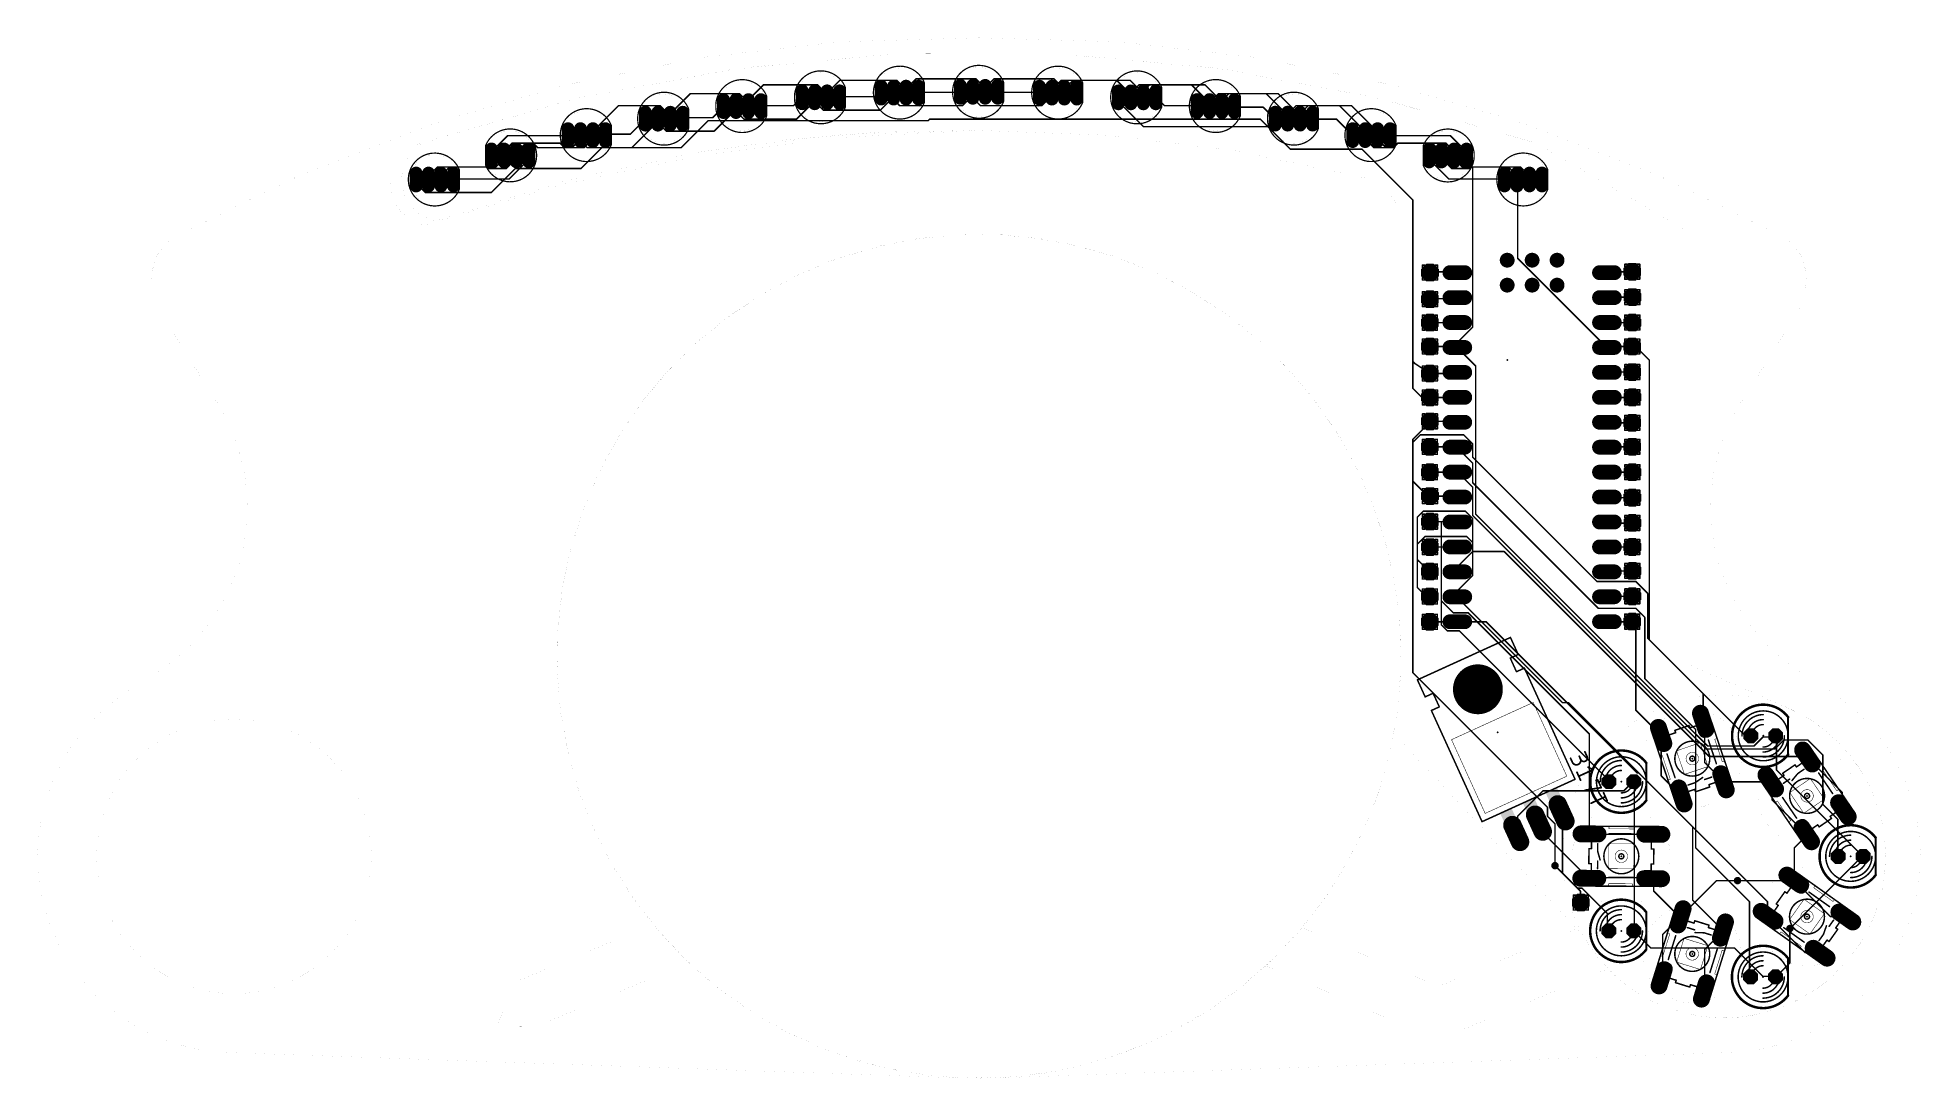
# Model space of a CAD drawing. Extents: x -96 to 96, y -43 to 63.
import ezdxf

# ---------------------------------------------------------------- set-up
doc = ezdxf.new("R2010")
doc.units = 0
for name, color, linetype in [('1', 12, 'CONTINUOUS'), ('16', 132, 'CONTINUOUS'), ('17', 110, 'CONTINUOUS'), ('18', 110, 'CONTINUOUS'), ('20', 31, 'CONTINUOUS'), ('21', 253, 'CONTINUOUS'), ('22', 253, 'CONTINUOUS'), ('23', 53, 'CONTINUOUS'), ('24', 53, 'CONTINUOUS'), ('25', 253, 'CONTINUOUS'), ('27', 253, 'CONTINUOUS'), ('29', 253, 'CONTINUOUS'), ('30', 253, 'CONTINUOUS'), ('42', 132, 'CONTINUOUS'), ('43', 110, 'CONTINUOUS'), ('44', 253, 'CONTINUOUS'), ('51', 253, 'CONTINUOUS'), ('52', 253, 'CONTINUOUS')]:
    doc.layers.add(name, color=color, linetype=linetype)

# ---------------------------------------------------------------- blocks, each defined once
blk = doc.blocks.new('LONGP100')
at = {"const_width": 1}
blk.add_lwpolyline([(-0.5, 0), (0.5, 0)], dxfattribs=at)
at = {"const_width": 0.5}
for points in [[(-0.5, 0.25, 1), (-0.5, -0.25)], [(0.5, -0.25, 1), (0.5, 0.25)]]:
    blk.add_lwpolyline(points, format="xyb", dxfattribs=at)
blk = doc.blocks.new('RECT')
blk.add_solid([(-0.5, -0.5), (0.5, -0.5), (-0.5, 0.5), (0.5, 0.5)])
blk = doc.blocks.new('OCTAGONP')
at = {"const_width": 0.5}
blk.add_lwpolyline([(-0.25, -0.1036), (-0.25, 0.1036), (-0.1036, 0.25), (0.1036, 0.25), (0.25, 0.1036), (0.25, -0.1036), (0.1036, -0.25), (-0.1036, -0.25), (-0.25, -0.1036), (-0.25, 0.1036)], dxfattribs=at)
blk = doc.blocks.new('ROUNDP')
at = {"const_width": 0.5}
blk.add_lwpolyline([(0, -0.25, 1), (0, 0.25, 1), (0, -0.25)], format="xyb", dxfattribs=at)
blk = doc.blocks.new('ROUNDV')
at = {"const_width": 0.5}
blk.add_lwpolyline([(0, -0.25, 1), (0, 0.25, 1), (0, -0.25)], format="xyb", dxfattribs=at)

msp = doc.modelspace()

# ---------------------------------------------------------------- linework, layer by layer
at = {"layer": '1', "const_width": 0.1524}
for points in [[(-23.622, 56.5404), (-21.9456, 58.2168)], [(-21.9456, 58.2168), (-16.4592, 58.2168)], [(-16.4592, 58.2168), (-15.5448, 57.3024)], [(-15.5448, 57.3024), (-14.1732, 58.674)], [(-14.1732, 58.674), (-8.382, 58.674)], [(-8.382, 58.674), (-7.4676, 57.7596)], [(-7.4676, 57.7596), (-6.4008, 58.8264)], [(-7.4676, 57.7596), (-7.4676, 57.4548)], [(-7.4676, 57.7596), (-7.427, 57.418)], [(-6.4008, 58.8264), (-0.3048, 58.8264)], [(-1.9812, 57.4548), (-1.904, 57.499)], [(-0.3048, 58.8264), (0.6096, 57.912)], [(0.6096, 57.912), (1.524, 58.8264)], [(0.6096, 57.912), (0.6096, 57.6072)], [(0.6096, 57.912), (0.636, 57.499)], [(0.6096, 57.6072), (0.636, 57.499)], [(1.524, 58.8264), (7.62, 58.8264)], [(1.9812, 57.4548), (1.906, 57.499)], [(7.62, 58.8264), (8.6868, 57.7596)], [(8.6868, 57.7596), (9.6012, 58.674)], [(8.6868, 57.7596), (8.6868, 57.4548)], [(8.6868, 57.7596), (8.696, 57.416)], [(9.6012, 58.674), (15.3924, 58.674)], [(15.3924, 58.674), (16.6116, 57.4548)], [(16.6116, 57.4548), (17.3736, 58.2168)], [(17.3736, 58.2168), (23.0124, 58.2168)], [(23.0124, 58.2168), (24.6888, 56.5404)], [(-36.7284, 56.0832), (-39.3192, 53.4924)], [(-32.4612, 56.0832), (-36.7284, 56.0832)], [(-31.5468, 55.1688), (-32.4612, 56.0832)], [(-31.5468, 55.1688), (-29.4132, 57.3024)], [(-29.4132, 57.3024), (-24.384, 57.3024)], [(-26.0604, 55.9308), (-27.1272, 54.864)], [(-26.0604, 55.9308), (-26.026, 56.046)], [(-24.384, 57.3024), (-23.622, 56.5404)], [(-23.622, 56.5404), (-23.622, 56.0832)], [(-23.622, 56.5404), (-23.486, 56.046)], [(-23.622, 56.0832), (-23.486, 56.046)], [(-22.098, 56.0832), (-22.216, 56.046)], [(-18.8976, 56.0832), (-22.098, 56.0832)], [(-18.1356, 56.8452), (-18.8976, 56.0832)], [(-18.1356, 56.8452), (-18.012, 56.94)], [(-15.5448, 57.3024), (-15.5448, 56.9976)], [(-15.5448, 57.3024), (-15.472, 56.94)], [(-15.5448, 56.9976), (-15.472, 56.94)], [(-14.1732, 56.9976), (-14.202, 56.94)], [(-10.3632, 56.9976), (-14.1732, 56.9976)], [(-10.0584, 57.3024), (-10.3632, 56.9976)], [(-10.0584, 57.3024), (-9.967, 57.418)], [(-7.4676, 57.4548), (-7.427, 57.418)], [(-6.096, 57.4548), (-6.157, 57.418)], [(-1.9812, 57.4548), (-6.096, 57.4548)], [(1.9812, 57.4548), (6.096, 57.4548)], [(6.096, 57.4548), (6.156, 57.416)], [(8.6868, 57.4548), (8.696, 57.416)], [(16.6116, 57.4548), (16.6116, 56.9976)], [(16.6116, 57.4548), (16.741, 56.935)], [(16.6116, 56.9976), (16.741, 56.935)], [(18.1356, 56.8452), (18.011, 56.935)], [(18.1356, 56.8452), (18.8976, 56.0832)], [(18.8976, 56.0832), (22.098, 56.0832)], [(22.098, 56.0832), (22.213, 56.052)], [(24.6888, 56.5404), (25.4508, 57.3024)], [(24.6888, 56.5404), (24.6888, 56.0832)], [(24.6888, 56.5404), (24.753, 56.052)], [(24.6888, 56.0832), (24.753, 56.052)], [(25.4508, 57.3024), (30.48, 57.3024)], [(26.0604, 55.9308), (26.023, 56.052)], [(28.956, 55.9308), (26.0604, 55.9308)], [(30.0228, 54.864), (28.956, 55.9308)], [(30.48, 57.3024), (32.6136, 55.1688)], [(32.6136, 55.1688), (33.528, 56.0832)], [(33.528, 56.0832), (37.9476, 56.0832)], [(37.9476, 56.0832), (40.5384, 53.4924)], [(-33.9852, 54.7116), (-35.5092, 53.1876)], [(-33.9852, 54.7116), (-33.983, 54.762)], [(-31.5468, 54.864), (-31.5468, 55.1688)], [(-31.5468, 55.1688), (-31.443, 54.762)], [(-31.5468, 54.864), (-31.443, 54.762)], [(-27.5844, 54.5592), (-30.3276, 51.816)], [(-30.0228, 54.864), (-30.173, 54.762)], [(-27.1272, 54.864), (-30.0228, 54.864)], [(-5.1816, 54.5592), (-27.5844, 54.5592)], [(-5.0292, 54.7116), (-5.1816, 54.5592)], [(28.6512, 54.7116), (-5.0292, 54.7116)], [(31.6992, 51.6636), (28.6512, 54.7116)], [(30.0228, 54.864), (30.171, 54.767)], [(32.6136, 55.1688), (32.6136, 54.864)], [(32.6136, 55.1688), (32.711, 54.767)], [(32.6136, 54.864), (32.711, 54.767)], [(33.9852, 54.7116), (33.981, 54.767)], [(36.4236, 54.7116), (33.9852, 54.7116)], [(37.9476, 53.1876), (36.4236, 54.7116)], [(-48.006, 53.0352), (-49.53, 51.5112)], [(-47.5488, 52.2732), (-48.3108, 51.5112)], [(-41.91, 53.0352), (-48.006, 53.0352)], [(-42.672, 52.2732), (-47.5488, 52.2732)], [(-42.2148, 51.816), (-42.672, 52.2732)], [(-40.2336, 51.816), (-42.2148, 51.816)], [(-41.91, 53.0352), (-41.867, 53.089)], [(-38.4048, 51.816), (-40.5384, 49.6824)], [(-39.4716, 52.578), (-40.2336, 51.816)], [(-39.4716, 53.0352), (-39.327, 53.089)], [(-39.4716, 53.0352), (-39.4716, 52.578)], [(-39.3192, 53.1876), (-39.327, 53.089)], [(-39.3192, 53.4924), (-39.3192, 53.1876)], [(-30.3276, 51.816), (-38.4048, 51.816)], [(-37.9476, 53.1876), (-38.057, 53.089)], [(-35.5092, 53.1876), (-37.9476, 53.1876)], [(37.9476, 53.1876), (38.063, 53.088)], [(39.4716, 53.0352), (39.333, 53.088)], [(39.4716, 53.0352), (39.4716, 52.578)], [(39.4716, 52.578), (40.2336, 51.816)], [(40.2336, 51.816), (42.2148, 51.816)], [(40.5384, 53.4924), (40.5384, 53.1876)], [(40.5384, 53.1876), (40.603, 53.088)], [(41.91, 53.0352), (41.873, 53.088)], [(41.91, 53.0352), (48.006, 53.0352)], [(42.2148, 51.816), (42.672, 52.2732)], [(42.672, 52.2732), (47.5488, 52.2732)], [(47.5488, 52.2732), (48.3108, 51.5112)], [(48.006, 53.0352), (49.53, 51.5112)], [(-53.9496, 49.8348), (-54.7116, 49.0728)], [(-50.1396, 49.8348), (-53.9496, 49.8348)], [(-49.9872, 49.6824), (-50.1396, 49.8348)], [(-49.53, 51.054), (-49.661, 51.024)], [(-49.53, 51.5112), (-49.53, 51.054)], [(-48.4632, 50.5968), (-49.3776, 49.6824)], [(-48.4632, 50.9016), (-48.391, 51.024)], [(-48.4632, 50.9016), (-48.4632, 50.5968)], [(-48.3108, 51.054), (-48.391, 51.024)], [(-48.3108, 51.5112), (-48.3108, 51.054)], [(39.0144, 51.6636), (31.6992, 51.6636)], [(44.196, 46.482), (39.0144, 51.6636)], [(45.8724, 50.9016), (45.848, 51.013)], [(45.8724, 50.9016), (45.8724, 50.5968)], [(45.8724, 50.5968), (47.8536, 48.6156)], [(48.3108, 51.5112), (48.3108, 51.054)], [(48.3108, 51.054), (48.388, 51.013)], [(48.4632, 50.9016), (48.388, 51.013)], [(48.4632, 50.9016), (48.4632, 50.5968)], [(48.4632, 50.5968), (49.3776, 49.6824)], [(49.53, 51.5112), (49.53, 51.054)], [(49.53, 51.054), (49.658, 51.013)], [(49.9872, 49.6824), (50.1396, 49.8348)], [(50.1396, 49.8348), (53.9496, 49.8348)], [(53.9496, 49.8348), (54.7116, 49.0728)], [(-57.3024, 48.4632), (-57.341, 48.565)], [(-57.3024, 48.1584), (-57.3024, 48.4632)], [(-56.388, 47.244), (-57.3024, 48.1584)], [(-54.7116, 48.6156), (-54.801, 48.565)], [(-54.7116, 49.0728), (-54.7116, 48.6156)], [(-49.3776, 49.6824), (-49.9872, 49.6824)], [(-47.244, 49.6824), (-49.6824, 47.244)], [(-40.5384, 49.6824), (-47.244, 49.6824)], [(47.8536, 48.6156), (53.4924, 48.6156)], [(49.3776, 49.6824), (49.9872, 49.6824)], [(53.4924, 48.6156), (53.536, 48.568)], [(54.7116, 49.0728), (54.7116, 48.6156)], [(54.7116, 48.6156), (54.806, 48.568)], [(54.864, 48.4632), (54.806, 48.568)], [(54.864, 48.4632), (54.864, 40.5384)], [(-49.6824, 47.244), (-56.388, 47.244)], [(44.196, 30.0228), (44.196, 46.482)], [(54.864, 40.5384), (63.8556, 31.5468)], [(45.9409, 39.1668), (48.6156, 39.1668)], [(45.9409, 39.1668), (45.9409, 39.0842)], [(48.6156, 39.1668), (48.725, 39.076)], [(64.008, 39.1668), (63.965, 39.076)], [(66.5413, 39.1668), (64.008, 39.1668)], [(66.5413, 39.1668), (66.548, 39.1757)], [(45.9625, 36.4236), (45.9359, 36.367)], [(45.9625, 36.4236), (48.6156, 36.4236)], [(48.6156, 36.4236), (48.725, 36.536)], [(64.008, 36.576), (63.965, 36.536)], [(66.5273, 36.576), (64.008, 36.576)], [(66.5273, 36.576), (66.5568, 36.5837)], [(45.9332, 33.9852), (45.9329, 33.9867)], [(45.9332, 33.9852), (48.6156, 33.9852)], [(48.6156, 33.9852), (48.725, 33.996)], [(64.008, 33.9852), (63.965, 33.996)], [(66.5439, 33.9852), (64.008, 33.9852)], [(66.5439, 33.9852), (66.552, 33.9908)], [(45.9347, 31.5468), (45.9347, 31.5478)], [(45.9347, 31.5468), (48.6156, 31.5468)], [(48.6156, 31.5468), (48.725, 31.456)], [(63.8556, 31.5468), (63.965, 31.456)], [(64.008, 31.5468), (63.965, 31.456)], [(66.5334, 31.5468), (64.008, 31.5468)], [(66.5334, 31.5468), (66.545, 31.5486)], [(44.3957, 29.8231), (44.196, 30.0228)], [(44.3957, 29.8231), (45.9351, 28.8049)], [(45.9391, 28.8036), (45.9351, 28.8049)], [(45.9391, 28.8036), (48.6156, 28.8036)], [(48.6156, 28.8036), (48.725, 28.916)], [(64.008, 28.956), (63.965, 28.916)], [(66.523, 28.956), (64.008, 28.956)], [(66.523, 28.956), (66.5488, 28.9516)], [(45.9356, 26.3652), (45.9382, 26.3684)], [(45.9356, 26.3652), (48.6156, 26.3652)], [(48.6156, 26.3652), (48.725, 26.376)], [(64.008, 26.3652), (63.965, 26.376)], [(66.5444, 26.3652), (64.008, 26.3652)], [(66.5444, 26.3652), (66.557, 26.374)], [(45.9369, 23.9268), (45.9357, 23.9257)], [(45.9369, 23.9268), (48.6156, 23.9268)], [(48.6156, 23.9268), (48.725, 23.836)], [(64.008, 23.7744), (63.965, 23.836)], [(66.5406, 23.7744), (64.008, 23.7744)], [(66.5479, 23.7817), (66.5406, 23.7744)], [(44.196, 21.7932), (44.958, 22.5552)], [(44.196, 17.8308), (44.196, 21.7932)], [(44.958, 22.5552), (49.3776, 22.5552)], [(45.9359, 21.336), (45.9329, 21.3302)], [(45.9359, 21.336), (48.6156, 21.336)], [(48.6156, 21.336), (48.725, 21.296)], [(48.768, 21.1836), (48.725, 21.296)], [(48.768, 21.1836), (50.292, 19.6596)], [(49.3776, 22.5552), (50.292, 21.6408)], [(50.292, 21.6408), (50.292, 20.2692)], [(64.008, 21.336), (63.965, 21.296)], [(66.5408, 21.336), (64.008, 21.336)], [(66.5408, 21.336), (66.5473, 21.3406)], [(50.292, 20.2692), (62.9412, 7.62)], [(50.292, 19.6596), (50.292, 17.6784)], [(45.6666, 16.3602), (44.196, 17.8308)], [(45.9368, 18.7452), (45.9328, 18.7422)], [(45.9368, 18.7452), (48.6156, 18.7452)], [(48.6156, 18.7452), (48.725, 18.756)], [(50.292, 17.6784), (63.0936, 4.8768)], [(64.008, 18.7452), (63.965, 18.756)], [(66.5486, 18.7452), (64.008, 18.7452)], [(66.5486, 18.7452), (66.5561, 18.7421)], [(45.6666, 16.3602), (45.9396, 16.3127)], [(45.9448, 16.3068), (45.9396, 16.3127)], [(45.9448, 16.3068), (48.6156, 16.3068)], [(48.6156, 16.3068), (48.725, 16.216)], [(64.008, 16.1544), (63.965, 16.216)], [(66.4464, 16.1544), (64.008, 16.1544)], [(66.4471, 16.1537), (66.4464, 16.1544)], [(66.5503, 16.1537), (66.4471, 16.1537)], [(44.6532, 14.1732), (45.2628, 14.7828)], [(44.6532, 7.0104), (44.6532, 14.1732)], [(45.2628, 14.7828), (49.53, 14.7828)], [(46.0248, 13.716), (45.9357, 13.7141)], [(46.0248, 13.716), (47.0916, 13.716)], [(47.0916, 13.716), (48.6156, 13.716)], [(47.0916, 13.716), (47.0916, 3.2004)], [(48.6156, 13.716), (48.725, 13.676)], [(49.53, 14.7828), (50.292, 14.0208)], [(50.292, 14.0208), (50.292, 8.2296)], [(64.008, 13.5636), (63.965, 13.676)], [(66.5529, 13.5636), (64.008, 13.5636)], [(66.5529, 13.5636), (66.5546, 13.5792)], [(64.008, 11.1252), (63.965, 11.136)], [(66.5289, 11.1252), (64.008, 11.1252)], [(66.5289, 11.1252), (66.5495, 11.1296)], [(50.292, 8.2296), (48.768, 6.7056)], [(62.9412, 7.62), (66.9036, 7.62)], [(64.008, 8.6868), (63.965, 8.596)], [(66.4845, 8.6868), (64.008, 8.6868)], [(66.4845, 8.6868), (66.5567, 8.6966)], [(66.9036, 7.62), (68.1228, 6.4008)], [(45.4755, 6.1881), (44.6532, 7.0104)], [(45.4755, 6.1881), (45.9326, 6.084)], [(48.768, 6.096), (48.725, 6.056)], [(48.768, 6.7056), (48.768, 6.096)], [(64.008, 6.096), (63.965, 6.056)], [(66.5499, 6.096), (64.008, 6.096)], [(66.5499, 6.096), (66.5525, 6.1033)], [(68.1228, 6.4008), (68.1228, 1.8288)], [(63.0936, 4.8768), (66.9036, 4.8768)], [(66.9036, 4.8768), (67.818, 3.9624)], [(67.818, 3.9624), (67.818, -2.286)], [(47.0916, 3.2004), (47.7012, 2.5908)], [(47.7012, 2.5908), (48.9204, 2.5908)], [(48.768, 3.5052), (48.725, 3.516)], [(51.6636, 3.5052), (48.768, 3.5052)], [(48.9204, 2.5908), (64.1604, -12.6492)], [(67.056, -11.8872), (51.6636, 3.5052)], [(64.008, 3.5052), (63.965, 3.516)], [(66.5422, 3.5052), (64.008, 3.5052)], [(66.5422, 3.5052), (66.5444, 3.527)], [(66.9036, 3.4603), (66.5444, 3.527)], [(66.9036, -5.4864), (66.9036, 3.4603)], [(68.1228, 1.8288), (78.0288, -8.0772)], [(67.818, -2.286), (72.9996, -7.4676)], [(69.342, -7.9248), (66.9036, -5.4864)], [(72.9996, -7.4676), (72.9996, -19.5072)], [(73.914, -6.7056), (73.7655, -6.6296)], [(73.914, -10.8204), (73.914, -6.7056)], [(69.342, -7.9248), (69.4805, -8.0717)], [(69.4944, -8.0772), (69.4805, -8.0717)], [(69.4944, -12.192), (69.4944, -8.0772)], [(78.0288, -8.0772), (78.486, -8.0772)], [(78.486, -8.0772), (78.613, -8.107)], [(81.2292, -8.2296), (81.153, -8.107)], [(81.2292, -11.5824), (81.2292, -8.2296)], [(75.7428, -12.6492), (73.914, -10.8204)], [(89.916, -20.2692), (81.2292, -11.5824)], [(84.4296, -10.3632), (84.3863, -10.2663)], [(84.4296, -10.3632), (87.9348, -13.8684)], [(64.1604, -12.6492), (64.168, -12.778)], [(66.5988, -12.8016), (65.6844, -13.716)], [(66.5988, -12.8016), (66.708, -12.778)], [(67.2084, -11.8872), (67.056, -11.8872)], [(72.6948, -17.3736), (67.2084, -11.8872)], [(71.4756, -14.1732), (69.4944, -12.192)], [(75.7428, -12.6492), (75.8395, -12.7923)], [(75.8952, -12.8016), (75.8395, -12.7923)], [(75.8952, -12.8016), (80.6196, -12.8016)], [(80.6196, -12.8016), (80.6514, -12.8141)], [(80.772, -12.954), (80.6514, -12.8141)], [(80.772, -14.6304), (80.772, -12.954)], [(57.4548, -13.716), (54.864, -16.3068)], [(65.6844, -13.716), (57.4548, -13.716)], [(71.4756, -14.1732), (71.5545, -14.2344)], [(84.2772, -18.1356), (80.772, -14.6304)], [(87.9348, -13.8684), (87.9348, -15.5448)], [(54.864, -16.3068), (54.864, -17.9832)], [(57.15, -17.0688), (57.0341, -17.0046)], [(57.15, -17.6784), (57.15, -17.0688)], [(87.9348, -15.5448), (88.0506, -15.6379)], [(54.864, -17.9832), (54.7228, -18.0579)], [(62.0268, -22.5552), (57.15, -17.6784)], [(62.3316, -18.1356), (62.1907, -18.1034)], [(62.3316, -18.1356), (68.58, -18.1356)], [(68.58, -18.1356), (68.693, -18.1375)], [(72.6948, -24.8412), (72.6948, -17.3736)], [(84.2772, -18.288), (83.058, -19.5072)], [(84.2772, -18.1356), (84.3157, -18.1857)], [(84.2772, -18.288), (84.3157, -18.1857)], [(72.9996, -19.5072), (78.486, -24.9936)], [(83.058, -19.5072), (83.058, -22.7076)], [(89.916, -20.2692), (90.067, -20.389)], [(58.674, -21.336), (60.96, -23.622)], [(62.0268, -22.5552), (62.167, -22.6245)], [(62.1792, -22.5552), (62.167, -22.6245)], [(68.58, -22.5552), (62.1792, -22.5552)], [(68.58, -22.5552), (68.6693, -22.6586)], [(68.7324, -22.7076), (68.6693, -22.6586)], [(68.7324, -23.9268), (68.7324, -22.7076)], [(77.2668, -22.86), (82.9056, -22.86)], [(82.9056, -22.86), (83.0014, -22.801)], [(83.058, -22.7076), (83.0014, -22.801)], [(83.058, -22.86), (83.0014, -22.801)], [(83.058, -22.86), (86.7156, -26.5176)], [(60.96, -23.622), (61.4172, -23.622)], [(61.4172, -23.622), (64.008, -26.2128)], [(71.3232, -26.5176), (68.7324, -23.9268)], [(75.7428, -27.8892), (72.6948, -24.8412)], [(78.486, -24.9936), (78.486, -32.6136)], [(64.008, -26.2128), (64.008, -27.8892)], [(71.3232, -26.67), (69.6468, -28.3464)], [(71.3232, -26.5176), (71.4635, -26.5486)], [(71.3232, -26.67), (71.4635, -26.5486)], [(86.7156, -26.5176), (88.2396, -26.5176)], [(88.2396, -26.5176), (88.3017, -26.5677)], [(64.008, -27.8892), (64.158, -27.976)], [(69.6468, -28.3464), (69.6468, -32.6136)], [(75.7428, -28.0416), (73.914, -29.8704)], [(75.7428, -27.8892), (75.7802, -27.8931)], [(75.7428, -28.0416), (75.7802, -27.8931)], [(82.6008, -31.242), (82.6008, -27.7368)], [(73.914, -29.8704), (73.914, -33.9852)], [(69.6468, -32.6136), (69.5298, -32.7569)], [(78.486, -32.6136), (78.598, -32.672)], [(81.2292, -32.6136), (81.138, -32.672)], [(81.2292, -32.6136), (82.6008, -31.242)], [(73.914, -33.9852), (73.8465, -34.1014)]]:
    msp.add_lwpolyline(points, dxfattribs=at)
at = {"layer": '1', "const_width": 0.0762}
for points in [[(-21.9456, 58.2549, 1), (-21.9456, 58.1787)], [(-21.9187, 58.1899, 1), (-21.9725, 58.2437)], [(-16.4323, 58.2437, 1), (-16.4861, 58.1899)], [(-16.4592, 58.1787, 1), (-16.4592, 58.2549)], [(-14.1732, 58.7121, 1), (-14.1732, 58.6359)], [(-14.1463, 58.6471, 1), (-14.2001, 58.7009)], [(-8.3551, 58.7009, 1), (-8.4089, 58.6471)], [(-8.382, 58.6359, 1), (-8.382, 58.7121)], [(-7.4295, 57.7596, 1), (-7.5057, 57.7596)], [(-7.4298, 57.7641, 1), (-7.5054, 57.7551)], [(-7.4945, 57.7865, 1), (-7.4407, 57.7327)], [(-7.4945, 57.7327, 1), (-7.4407, 57.7865)], [(-6.4008, 58.8645, 1), (-6.4008, 58.7883)], [(-6.3739, 58.7995, 1), (-6.4277, 58.8533)], [(-1.8851, 57.4659, 1), (-1.9229, 57.5321)], [(-0.2779, 58.8533, 1), (-0.3317, 58.7995)], [(-0.3048, 58.7883, 1), (-0.3048, 58.8645)], [(0.6477, 57.912, 1), (0.5715, 57.912)], [(0.6476, 57.9144, 1), (0.5716, 57.9096)], [(0.6466, 57.6162, 1), (0.5726, 57.5982)], [(0.5715, 57.6072, 1), (0.6477, 57.6072)], [(0.5827, 57.9389, 1), (0.6365, 57.8851)], [(0.5827, 57.8851, 1), (0.6365, 57.9389)], [(0.598, 57.4966, 1), (0.674, 57.5014)], [(0.599, 57.49, 1), (0.673, 57.508)], [(1.524, 58.8645, 1), (1.524, 58.7883)], [(1.5509, 58.7995, 1), (1.4971, 58.8533)], [(1.9253, 57.5318, 1), (1.8867, 57.4662)], [(7.6469, 58.8533, 1), (7.5931, 58.7995)], [(7.62, 58.7883, 1), (7.62, 58.8645)], [(8.7249, 57.7596, 1), (8.6487, 57.7596)], [(8.7249, 57.7606, 1), (8.6487, 57.7586)], [(8.6599, 57.7865, 1), (8.7137, 57.7327)], [(8.6599, 57.7327, 1), (8.7137, 57.7865)], [(9.6012, 58.7121, 1), (9.6012, 58.6359)], [(9.6281, 58.6471, 1), (9.5743, 58.7009)], [(15.4193, 58.7009, 1), (15.3655, 58.6471)], [(15.3924, 58.6359, 1), (15.3924, 58.7121)], [(17.3736, 58.2549, 1), (17.3736, 58.1787)], [(17.4005, 58.1899, 1), (17.3467, 58.2437)], [(23.0393, 58.2437, 1), (22.9855, 58.1899)], [(23.0124, 58.1787, 1), (23.0124, 58.2549)], [(-36.7284, 56.1213, 1), (-36.7284, 56.0451)], [(-36.7015, 56.0563, 1), (-36.7553, 56.1101)], [(-32.4343, 56.1101, 1), (-32.4881, 56.0563)], [(-32.4612, 56.0451, 1), (-32.4612, 56.1213)], [(-29.4132, 57.3405, 1), (-29.4132, 57.2643)], [(-29.3863, 57.2755, 1), (-29.4401, 57.3293)], [(-26.0969, 55.9417, 1), (-26.0239, 55.9199)], [(-26.0335, 55.9039, 1), (-26.0873, 55.9577)], [(-25.9895, 56.0351, 1), (-26.0625, 56.0569)], [(-24.3571, 57.3293, 1), (-24.4109, 57.2755)], [(-24.384, 57.2643, 1), (-24.384, 57.3405)], [(-23.6119, 56.12, 1), (-23.6321, 56.0464)], [(-23.5839, 56.5404, 1), (-23.6601, 56.5404)], [(-23.5853, 56.5505, 1), (-23.6587, 56.5303)], [(-23.6601, 56.0832, 1), (-23.5839, 56.0832)], [(-23.6489, 56.5673, 1), (-23.5951, 56.5135)], [(-23.6489, 56.5135, 1), (-23.5951, 56.5673)], [(-23.5227, 56.0359, 1), (-23.4493, 56.0561)], [(-23.4961, 56.0092, 1), (-23.4759, 56.0828)], [(-22.2275, 56.0823, 1), (-22.2045, 56.0097)], [(-22.098, 56.1213, 1), (-22.098, 56.0451)], [(-22.0865, 56.0469, 1), (-22.1095, 56.1195)], [(-18.9245, 56.1101, 1), (-18.8707, 56.0563)], [(-18.8976, 56.0451, 1), (-18.8976, 56.1213)], [(-18.1588, 56.8754, 1), (-18.1124, 56.815)], [(-18.1087, 56.8183, 1), (-18.1625, 56.8721)], [(-17.9888, 56.9098, 1), (-18.0352, 56.9702)], [(-15.5067, 57.3024, 1), (-15.5829, 57.3024)], [(-15.5074, 57.3099, 1), (-15.5822, 57.2949)], [(-15.5212, 57.0275, 1), (-15.5684, 56.9677)], [(-15.5829, 56.9976, 1), (-15.5067, 56.9976)], [(-15.5717, 57.3293, 1), (-15.5179, 57.2755)], [(-15.5717, 57.2755, 1), (-15.5179, 57.3293)], [(-15.5094, 56.9325, 1), (-15.4346, 56.9475)], [(-15.4956, 56.9101, 1), (-15.4484, 56.9699)], [(-14.2361, 56.957, 1), (-14.1679, 56.923)], [(-14.1732, 57.0357, 1), (-14.1732, 56.9595)], [(-14.1391, 56.9806, 1), (-14.2073, 57.0146)], [(-10.3901, 57.0245, 1), (-10.3363, 56.9707)], [(-10.3632, 56.9595, 1), (-10.3632, 57.0357)], [(-10.0883, 57.326, 1), (-10.0285, 57.2788)], [(-10.0315, 57.2755, 1), (-10.0853, 57.3293)], [(-9.9371, 57.3944, 1), (-9.9969, 57.4416)], [(-7.442, 57.483, 1), (-7.4932, 57.4266)], [(-7.5057, 57.4548, 1), (-7.4295, 57.4548)], [(-7.4648, 57.4135, 1), (-7.3892, 57.4225)], [(-7.4526, 57.3898, 1), (-7.4014, 57.4462)], [(-6.1767, 57.4506, 1), (-6.1373, 57.3854)], [(-6.096, 57.4929, 1), (-6.096, 57.4167)], [(-6.0763, 57.4222, 1), (-6.1157, 57.4874)], [(-2.0001, 57.4879, 1), (-1.9623, 57.4217)], [(-1.9812, 57.4167, 1), (-1.9812, 57.4929)], [(1.9812, 57.4929, 1), (1.9812, 57.4167)], [(1.9619, 57.422, 1), (2.0005, 57.4876)], [(6.1167, 57.4868, 1), (6.0753, 57.4228)], [(6.096, 57.4167, 1), (6.096, 57.4929)], [(6.1353, 57.384, 1), (6.1767, 57.448)], [(8.7239, 57.4636, 1), (8.6497, 57.446)], [(8.6487, 57.4548, 1), (8.7249, 57.4548)], [(8.6579, 57.415, 1), (8.7341, 57.417)], [(8.6589, 57.4072, 1), (8.7331, 57.4248)], [(16.6497, 57.4548, 1), (16.5735, 57.4548)], [(16.6486, 57.464, 1), (16.5746, 57.4456)], [(16.6282, 57.0319, 1), (16.595, 56.9633)], [(16.5735, 56.9976, 1), (16.6497, 56.9976)], [(16.5847, 57.4817, 1), (16.6385, 57.4279)], [(16.5847, 57.4279, 1), (16.6385, 57.4817)], [(16.704, 56.9258, 1), (16.778, 56.9442)], [(16.7244, 56.9007, 1), (16.7576, 56.9693)], [(18.0333, 56.9659, 1), (17.9887, 56.9041)], [(18.1625, 56.8721, 1), (18.1087, 56.8183)], [(18.1133, 56.8143, 1), (18.1579, 56.8761)], [(18.8976, 56.1213, 1), (18.8976, 56.0451)], [(18.8707, 56.0563, 1), (18.9245, 56.1101)], [(22.108, 56.12, 1), (22.088, 56.0464)], [(22.098, 56.0451, 1), (22.098, 56.1213)], [(22.203, 56.0152, 1), (22.223, 56.0888)], [(24.7269, 56.5404, 1), (24.6507, 56.5404)], [(24.7266, 56.5454, 1), (24.651, 56.5354)], [(24.7055, 56.1175, 1), (24.6721, 56.0489)], [(24.6507, 56.0832, 1), (24.7269, 56.0832)], [(24.6619, 56.5673, 1), (24.7157, 56.5135)], [(24.6619, 56.5135, 1), (24.7157, 56.5673)], [(24.7152, 56.047, 1), (24.7908, 56.057)], [(24.7363, 56.0177, 1), (24.7697, 56.0863)], [(25.4508, 57.3405, 1), (25.4508, 57.2643)], [(25.4777, 57.2755, 1), (25.4239, 57.3293)], [(26.0594, 56.0632, 1), (25.9866, 56.0408)], [(26.0604, 55.9689, 1), (26.0604, 55.8927)], [(26.024, 55.9196, 1), (26.0968, 55.942)], [(28.9829, 55.9577, 1), (28.9291, 55.9039)], [(28.956, 55.8927, 1), (28.956, 55.9689)], [(30.5069, 57.3293, 1), (30.4531, 57.2755)], [(30.48, 57.2643, 1), (30.48, 57.3405)], [(33.528, 56.1213, 1), (33.528, 56.0451)], [(33.5549, 56.0563, 1), (33.5011, 56.1101)], [(37.9745, 56.1101, 1), (37.9207, 56.0563)], [(37.9476, 56.0451, 1), (37.9476, 56.1213)], [(-34.0233, 54.7133, 1), (-33.9471, 54.7099)], [(-33.9449, 54.7603, 1), (-34.0211, 54.7637)], [(-33.9583, 54.6847, 1), (-34.0121, 54.7385)], [(-31.5087, 55.1688, 1), (-31.5849, 55.1688)], [(-31.5099, 55.1782, 1), (-31.5837, 55.1594)], [(-31.5201, 54.8912, 1), (-31.5735, 54.8368)], [(-31.5849, 54.864, 1), (-31.5087, 54.864)], [(-31.5737, 55.1957, 1), (-31.5199, 55.1419)], [(-31.5737, 55.1419, 1), (-31.5199, 55.1957)], [(-31.4799, 54.7526, 1), (-31.4061, 54.7714)], [(-31.4697, 54.7348, 1), (-31.4163, 54.7892)], [(-30.1944, 54.7935, 1), (-30.1516, 54.7305)], [(-30.0228, 54.9021, 1), (-30.0228, 54.8259)], [(-30.0014, 54.8325, 1), (-30.0442, 54.8955)], [(-27.5844, 54.5973, 1), (-27.5844, 54.5211)], [(-27.5575, 54.5323, 1), (-27.6113, 54.5861)], [(-27.1541, 54.8909, 1), (-27.1003, 54.8371)], [(-27.1272, 54.8259, 1), (-27.1272, 54.9021)], [(-5.2085, 54.5861, 1), (-5.1547, 54.5323)], [(-5.1816, 54.5211, 1), (-5.1816, 54.5973)], [(-5.0292, 54.7497, 1), (-5.0292, 54.6735)], [(-5.0023, 54.6847, 1), (-5.0561, 54.7385)], [(28.6781, 54.7385, 1), (28.6243, 54.6847)], [(28.6512, 54.6735, 1), (28.6512, 54.7497)], [(30.0437, 54.8959, 1), (30.0019, 54.8321)], [(29.9959, 54.8371, 1), (30.0497, 54.8909)], [(30.1501, 54.7351, 1), (30.1919, 54.7989)], [(32.6517, 55.1688, 1), (32.5755, 55.1688)], [(32.6506, 55.1778, 1), (32.5766, 55.1598)], [(32.6405, 54.891, 1), (32.5867, 54.837)], [(32.5755, 54.864, 1), (32.6517, 54.864)], [(32.5867, 55.1957, 1), (32.6405, 55.1419)], [(32.5867, 55.1419, 1), (32.6405, 55.1957)], [(32.674, 54.758, 1), (32.748, 54.776)], [(32.6841, 54.74, 1), (32.7379, 54.794)], [(34.019, 54.7699, 1), (33.943, 54.7641)], [(33.9852, 54.7497, 1), (33.9852, 54.6735)], [(33.9472, 54.7087, 1), (34.0232, 54.7145)], [(36.4505, 54.7385, 1), (36.3967, 54.6847)], [(36.4236, 54.6735, 1), (36.4236, 54.7497)], [(-48.006, 53.0733, 1), (-48.006, 52.9971)], [(-47.9791, 53.0083, 1), (-48.0329, 53.0621)], [(-47.5488, 52.3113, 1), (-47.5488, 52.2351)], [(-47.5219, 52.2463, 1), (-47.5757, 52.3001)], [(-42.6451, 52.3001, 1), (-42.6989, 52.2463)], [(-42.672, 52.2351, 1), (-42.672, 52.3113)], [(-42.2148, 51.8541, 1), (-42.2148, 51.7779)], [(-42.2417, 51.7891, 1), (-42.1879, 51.8429)], [(-41.9398, 53.059, 1), (-41.8802, 53.0114)], [(-41.91, 52.9971, 1), (-41.91, 53.0733)], [(-41.8372, 53.0652, 1), (-41.8968, 53.1128)], [(-40.2605, 51.8429, 1), (-40.2067, 51.7891)], [(-40.2336, 51.7779, 1), (-40.2336, 51.8541)], [(-39.4335, 53.0352, 1), (-39.5097, 53.0352)], [(-39.4849, 53.0709, 1), (-39.4583, 52.9995)], [(-39.5097, 52.578, 1), (-39.4335, 52.578)], [(-39.4447, 52.5511, 1), (-39.4985, 52.6049)], [(-39.365, 53.092, 1), (-39.289, 53.086)], [(-39.2811, 53.4924, 1), (-39.3573, 53.4924)], [(-39.3573, 53.1876, 1), (-39.2811, 53.1876)], [(-39.3461, 53.5193, 1), (-39.2923, 53.4655)], [(-39.2812, 53.1846, 1), (-39.3572, 53.1906)], [(-39.3137, 53.0533, 1), (-39.3403, 53.1247)], [(-38.4048, 51.8541, 1), (-38.4048, 51.7779)], [(-38.3779, 51.7891, 1), (-38.4317, 51.8429)], [(-38.0825, 53.1173, 1), (-38.0315, 53.0607)], [(-37.9476, 53.2257, 1), (-37.9476, 53.1495)], [(-37.9221, 53.1593, 1), (-37.9731, 53.2159)], [(-35.5361, 53.2145, 1), (-35.4823, 53.1607)], [(-35.5092, 53.1495, 1), (-35.5092, 53.2257)], [(-30.3545, 51.8429, 1), (-30.3007, 51.7891)], [(-30.3276, 51.7779, 1), (-30.3276, 51.8541)], [(37.9725, 53.2164, 1), (37.9227, 53.1588)], [(37.9207, 53.1607, 1), (37.9745, 53.2145)], [(38.0381, 53.0592, 1), (38.0879, 53.1168)], [(39.3466, 53.1236, 1), (39.3194, 53.0524)], [(39.5097, 53.0352, 1), (39.4335, 53.0352)], [(39.4335, 52.578, 1), (39.5097, 52.578)], [(39.4985, 52.6049, 1), (39.4447, 52.5511)], [(39.458, 52.9996, 1), (39.4852, 53.0708)], [(40.2336, 51.8541, 1), (40.2336, 51.7779)], [(40.2067, 51.7891, 1), (40.2605, 51.8429)], [(40.5765, 53.4924, 1), (40.5003, 53.4924)], [(40.5704, 53.2083, 1), (40.5064, 53.1669)], [(40.5003, 53.1876, 1), (40.5765, 53.1876)], [(40.5115, 53.4655, 1), (40.5653, 53.5193)], [(40.571, 53.0673, 1), (40.635, 53.1087)], [(41.9042, 53.1099, 1), (41.8418, 53.0661)], [(41.91, 53.0733, 1), (41.91, 52.9971)], [(41.8788, 53.0133, 1), (41.9412, 53.0571)], [(42.1879, 51.8429, 1), (42.2417, 51.7891)], [(42.2148, 51.7779, 1), (42.2148, 51.8541)], [(42.672, 52.3113, 1), (42.672, 52.2351)], [(42.6989, 52.2463, 1), (42.6451, 52.3001)], [(47.5757, 52.3001, 1), (47.5219, 52.2463)], [(47.5488, 52.2351, 1), (47.5488, 52.3113)], [(48.0329, 53.0621, 1), (47.9791, 53.0083)], [(48.006, 52.9971, 1), (48.006, 53.0733)], [(-53.9496, 49.8729, 1), (-53.9496, 49.7967)], [(-53.9227, 49.8079, 1), (-53.9765, 49.8617)], [(-50.1127, 49.8617, 1), (-50.1665, 49.8079)], [(-50.1396, 49.7967, 1), (-50.1396, 49.8729)], [(-49.6695, 51.0611, 1), (-49.6525, 50.9869)], [(-49.4919, 51.5112, 1), (-49.5681, 51.5112)], [(-49.5681, 51.054, 1), (-49.4919, 51.054)], [(-49.5569, 51.5381, 1), (-49.5031, 51.4843)], [(-49.5215, 51.0169, 1), (-49.5385, 51.0911)], [(-48.4251, 50.9016, 1), (-48.5013, 50.9016)], [(-48.496, 50.921, 1), (-48.4304, 50.8822)], [(-48.5013, 50.5968, 1), (-48.4251, 50.5968)], [(-48.4363, 50.5699, 1), (-48.4901, 50.6237)], [(-48.4043, 51.0597, 1), (-48.3777, 50.9883)], [(-48.3582, 51.0046, 1), (-48.4238, 51.0434)], [(-48.2727, 51.5112, 1), (-48.3489, 51.5112)], [(-48.3489, 51.054, 1), (-48.2727, 51.054)], [(-48.3377, 51.5381, 1), (-48.2839, 51.4843)], [(-48.2975, 51.0183, 1), (-48.3241, 51.0897)], [(31.6992, 51.7017, 1), (31.6992, 51.6255)], [(31.6723, 51.6367, 1), (31.7261, 51.6905)], [(39.0413, 51.6905, 1), (38.9875, 51.6367)], [(39.0144, 51.6255, 1), (39.0144, 51.7017)], [(45.8852, 51.0212, 1), (45.8108, 51.0048)], [(45.9105, 50.9016, 1), (45.8343, 50.9016)], [(45.8343, 50.5968, 1), (45.9105, 50.5968)], [(45.8993, 50.6237, 1), (45.8455, 50.5699)], [(45.8352, 50.8934, 1), (45.9096, 50.9098)], [(48.3489, 51.5112, 1), (48.2727, 51.5112)], [(48.3287, 51.0876, 1), (48.2929, 51.0204)], [(48.2727, 51.054, 1), (48.3489, 51.054)], [(48.2839, 51.4843, 1), (48.3377, 51.5381)], [(48.4196, 51.0343, 1), (48.3564, 50.9917)], [(48.3701, 50.9794, 1), (48.4059, 51.0466)], [(48.5013, 50.9016, 1), (48.4251, 50.9016)], [(48.4251, 50.5968, 1), (48.5013, 50.5968)], [(48.4901, 50.6237, 1), (48.4363, 50.5699)], [(48.4316, 50.8803, 1), (48.4948, 50.9229)], [(49.5681, 51.5112, 1), (49.4919, 51.5112)], [(49.5416, 51.0903, 1), (49.5184, 51.0177)], [(49.4919, 51.054, 1), (49.5681, 51.054)], [(49.5031, 51.4843, 1), (49.5569, 51.5381)], [(49.6464, 50.9767, 1), (49.6696, 51.0493)], [(50.1396, 49.8729, 1), (50.1396, 49.7967)], [(50.1665, 49.8079, 1), (50.1127, 49.8617)], [(53.9765, 49.8617, 1), (53.9227, 49.8079)], [(53.9496, 49.7967, 1), (53.9496, 49.8729)], [(-57.3054, 48.5785, 1), (-57.3766, 48.5515)], [(-57.2643, 48.4632, 1), (-57.3405, 48.4632)], [(-57.3405, 48.1584, 1), (-57.2643, 48.1584)], [(-57.2755, 48.1853, 1), (-57.3293, 48.1315)], [(-57.338, 48.4497, 1), (-57.2668, 48.4767)], [(-54.8198, 48.5982, 1), (-54.7822, 48.5318)], [(-54.6735, 49.0728, 1), (-54.7497, 49.0728)], [(-54.7497, 48.6156, 1), (-54.6735, 48.6156)], [(-54.7385, 49.0997, 1), (-54.6847, 49.0459)], [(-54.6928, 48.5824, 1), (-54.7304, 48.6488)], [(-49.9872, 49.7205, 1), (-49.9872, 49.6443)], [(-50.0141, 49.6555, 1), (-49.9603, 49.7093)], [(-49.4045, 49.7093, 1), (-49.3507, 49.6555)], [(-49.3776, 49.6443, 1), (-49.3776, 49.7205)], [(-47.244, 49.7205, 1), (-47.244, 49.6443)], [(-47.2171, 49.6555, 1), (-47.2709, 49.7093)], [(-40.5653, 49.7093, 1), (-40.5115, 49.6555)], [(-40.5384, 49.6443, 1), (-40.5384, 49.7205)], [(47.8536, 48.6537, 1), (47.8536, 48.5775)], [(47.8267, 48.5887, 1), (47.8805, 48.6425)], [(49.3776, 49.7205, 1), (49.3776, 49.6443)], [(49.3507, 49.6555, 1), (49.4045, 49.7093)], [(49.9603, 49.7093, 1), (50.0141, 49.6555)], [(49.9872, 49.6443, 1), (49.9872, 49.7205)], [(53.5205, 48.6413, 1), (53.4643, 48.5899)], [(53.4924, 48.5775, 1), (53.4924, 48.6537)], [(53.5079, 48.5423, 1), (53.5641, 48.5937)], [(54.7497, 49.0728, 1), (54.6735, 49.0728)], [(54.7288, 48.6496, 1), (54.6944, 48.5816)], [(54.6735, 48.6156, 1), (54.7497, 48.6156)], [(54.6847, 49.0459, 1), (54.7385, 49.0997)], [(54.8393, 48.5864, 1), (54.7727, 48.5496)], [(54.7888, 48.534, 1), (54.8232, 48.602)], [(54.9021, 48.4632, 1), (54.8259, 48.4632)], [(54.8307, 48.4448, 1), (54.8973, 48.4816)], [(-56.388, 47.2821, 1), (-56.388, 47.2059)], [(-56.4149, 47.2171, 1), (-56.3611, 47.2709)], [(-49.7093, 47.2709, 1), (-49.6555, 47.2171)], [(-49.6824, 47.2059, 1), (-49.6824, 47.2821)], [(44.2341, 46.482, 1), (44.1579, 46.482)], [(44.1691, 46.4551, 1), (44.2229, 46.5089)], [(54.8259, 40.5384, 1), (54.9021, 40.5384)], [(54.8909, 40.5653, 1), (54.8371, 40.5115)], [(45.9409, 39.2049, 1), (45.9409, 39.1287)], [(45.979, 39.1668, 1), (45.9028, 39.1668)], [(45.9028, 39.0842, 1), (45.979, 39.0842)], [(48.6399, 39.1961, 1), (48.5913, 39.1375)], [(48.6156, 39.1287, 1), (48.6156, 39.2049)], [(48.7007, 39.0467, 1), (48.7493, 39.1053)], [(63.9306, 39.0923, 1), (63.9994, 39.0597)], [(64.008, 39.2049, 1), (64.008, 39.1287)], [(64.0424, 39.1505, 1), (63.9736, 39.1831)], [(66.5108, 39.1897, 1), (66.5717, 39.1439)], [(66.5784, 39.1528, 1), (66.5176, 39.1987)], [(66.5413, 39.1287, 1), (66.5413, 39.2049)], [(45.9625, 36.4617, 1), (45.9625, 36.3855)], [(45.9969, 36.4074, 1), (45.928, 36.4398)], [(48.5883, 36.4502, 1), (48.6429, 36.397)], [(48.6156, 36.3855, 1), (48.6156, 36.4617)], [(48.7523, 36.5094, 1), (48.6977, 36.5626)], [(63.939, 36.5639, 1), (63.991, 36.5081)], [(64.008, 36.6141, 1), (64.008, 36.5379)], [(64.034, 36.5481, 1), (63.982, 36.6039)], [(66.5176, 36.6129, 1), (66.5369, 36.5391)], [(66.5273, 36.5379, 1), (66.5273, 36.6141)], [(66.5665, 36.5469, 1), (66.5472, 36.6206)], [(45.9014, 36.3832, 1), (45.9704, 36.3508)], [(45.9702, 33.9946, 1), (45.8956, 33.9788)], [(45.9332, 34.0233, 1), (45.9332, 33.9471)], [(45.896, 33.9773, 1), (45.9705, 33.9931)], [(48.6119, 34.0231, 1), (48.6193, 33.9473)], [(48.6156, 33.9471, 1), (48.6156, 34.0233)], [(48.7287, 33.9581, 1), (48.7213, 34.0339)], [(63.9743, 34.033, 1), (63.9557, 33.959)], [(64.008, 34.0233, 1), (64.008, 33.9471)], [(63.9987, 33.9482, 1), (64.0173, 34.0222)], [(66.5222, 34.0165, 1), (66.5657, 33.9539)], [(66.5737, 33.9595, 1), (66.5303, 34.0221)], [(66.5439, 33.9471, 1), (66.5439, 34.0233)], [(45.9727, 31.55, 1), (45.8966, 31.5455)], [(45.9347, 31.5849, 1), (45.9347, 31.5087)], [(45.8967, 31.5446, 1), (45.9727, 31.549)], [(48.6399, 31.5761, 1), (48.5913, 31.5175)], [(48.6156, 31.5087, 1), (48.6156, 31.5849)], [(48.7007, 31.4267, 1), (48.7493, 31.4853)], [(63.8799, 31.5761, 1), (63.8313, 31.5175)], [(63.8287, 31.5199, 1), (63.8825, 31.5737)], [(63.9306, 31.4723, 1), (63.9994, 31.4397)], [(63.9407, 31.4267, 1), (63.9893, 31.4853)], [(64.008, 31.5849, 1), (64.008, 31.5087)], [(64.0424, 31.5305, 1), (63.9736, 31.5631)], [(66.5275, 31.5844, 1), (66.5393, 31.5092)], [(66.5334, 31.5087, 1), (66.5334, 31.5849)], [(66.5509, 31.511, 1), (66.5391, 31.5863)], [(44.1579, 30.0228, 1), (44.2341, 30.0228)], [(44.2229, 30.0497, 1), (44.1691, 29.9959)], [(44.4167, 29.8549, 1), (44.3747, 29.7913)], [(44.3688, 29.7961, 1), (44.4227, 29.85)], [(45.947, 28.8411, 1), (45.9231, 28.7688)], [(45.9391, 28.8417, 1), (45.9391, 28.7655)], [(45.9141, 28.7732, 1), (45.9561, 28.8367)], [(45.9271, 28.7674, 1), (45.9511, 28.8398)], [(48.5883, 28.8302, 1), (48.6429, 28.777)], [(48.6156, 28.7655, 1), (48.6156, 28.8417)], [(48.7523, 28.8894, 1), (48.6977, 28.9426)], [(63.939, 28.9439, 1), (63.991, 28.8881)], [(64.008, 28.9941, 1), (64.008, 28.9179)], [(64.034, 28.9281, 1), (63.982, 28.9839)], [(66.5294, 28.9935, 1), (66.5165, 28.9185)], [(66.523, 28.9179, 1), (66.523, 28.9941)], [(66.5423, 28.914, 1), (66.5553, 28.9891)], [(45.9356, 26.4033, 1), (45.9356, 26.3271)], [(45.9064, 26.3897, 1), (45.9648, 26.3407)], [(45.9674, 26.3439, 1), (45.909, 26.3929)], [(48.6119, 26.4031, 1), (48.6193, 26.3273)], [(48.6156, 26.3271, 1), (48.6156, 26.4033)], [(48.7287, 26.3381, 1), (48.7213, 26.4139)], [(63.9743, 26.413, 1), (63.9557, 26.339)], [(64.008, 26.4033, 1), (64.008, 26.3271)], [(63.9987, 26.3282, 1), (64.0173, 26.4022)], [(66.5226, 26.3964, 1), (66.5662, 26.334)], [(66.5788, 26.3427, 1), (66.5352, 26.4052)], [(66.5444, 26.3271, 1), (66.5444, 26.4033)], [(45.9105, 23.9543, 1), (45.9609, 23.8972)], [(45.9369, 23.9649, 1), (45.9369, 23.8887)], [(45.9621, 23.8982, 1), (45.9117, 23.9554)], [(48.6399, 23.9561, 1), (48.5913, 23.8975)], [(48.6156, 23.8887, 1), (48.6156, 23.9649)], [(48.7007, 23.8067, 1), (48.7493, 23.8653)], [(63.9962, 23.8578, 1), (63.9338, 23.8142)], [(64.008, 23.8125, 1), (64.008, 23.7363)], [(63.9768, 23.7526, 1), (64.0392, 23.7962)], [(66.5137, 23.8013, 1), (66.5676, 23.7475)], [(66.5748, 23.7547, 1), (66.521, 23.8086)], [(66.5406, 23.7363, 1), (66.5406, 23.8125)], [(44.2341, 21.7932, 1), (44.1579, 21.7932)], [(44.1691, 21.8201, 1), (44.2229, 21.7663)], [(44.958, 22.5933, 1), (44.958, 22.5171)], [(44.9849, 22.5283, 1), (44.9311, 22.5821)], [(45.8993, 21.3482, 1), (45.9664, 21.3122)], [(45.9359, 21.3741, 1), (45.9359, 21.2979)], [(45.9695, 21.318, 1), (45.9024, 21.354)], [(48.6287, 21.3718, 1), (48.6025, 21.3002)], [(48.6156, 21.2979, 1), (48.6156, 21.3741)], [(48.7606, 21.3096, 1), (48.6894, 21.2824)], [(48.7119, 21.2602, 1), (48.7381, 21.3318)], [(48.7949, 21.2105, 1), (48.7411, 21.1567)], [(48.7324, 21.17, 1), (48.8036, 21.1972)], [(49.4045, 22.5821, 1), (49.3507, 22.5283)], [(49.3776, 22.5171, 1), (49.3776, 22.5933)], [(50.3301, 21.6408, 1), (50.2539, 21.6408)], [(50.2651, 21.6139, 1), (50.3189, 21.6677)], [(63.939, 21.3239, 1), (63.991, 21.2681)], [(64.008, 21.3741, 1), (64.008, 21.2979)], [(64.034, 21.3081, 1), (63.982, 21.3639)], [(66.5186, 21.367, 1), (66.563, 21.305)], [(66.5695, 21.3097, 1), (66.5251, 21.3716)], [(66.5408, 21.2979, 1), (66.5408, 21.3741)], [(50.2539, 20.2692, 1), (50.3301, 20.2692)], [(50.3301, 19.6596, 1), (50.2539, 19.6596)], [(50.3189, 20.2961, 1), (50.2651, 20.2423)], [(50.2651, 19.6327, 1), (50.3189, 19.6865)], [(44.1579, 17.8308, 1), (44.2341, 17.8308)], [(44.2229, 17.8577, 1), (44.1691, 17.8039)], [(45.9097, 18.7725, 1), (45.9558, 18.7118)], [(45.9368, 18.7833, 1), (45.9368, 18.7071)], [(45.9598, 18.7149, 1), (45.9137, 18.7755)], [(48.6119, 18.7831, 1), (48.6193, 18.7073)], [(48.6156, 18.7071, 1), (48.6156, 18.7833)], [(48.7287, 18.7181, 1), (48.7213, 18.7939)], [(50.2539, 17.6784, 1), (50.3301, 17.6784)], [(50.3189, 17.7053, 1), (50.2651, 17.6515)], [(63.9743, 18.793, 1), (63.9557, 18.719)], [(64.008, 18.7833, 1), (64.008, 18.7071)], [(63.9987, 18.7082, 1), (64.0173, 18.7822)], [(66.5631, 18.7804, 1), (66.5341, 18.71)], [(66.5416, 18.7069, 1), (66.5706, 18.7774)], [(66.5486, 18.7071, 1), (66.5486, 18.7833)], [(45.6732, 16.3977, 1), (45.6601, 16.3226)], [(45.6397, 16.3332, 1), (45.6936, 16.3871)], [(45.9681, 16.338, 1), (45.9111, 16.2874)], [(45.9448, 16.3449, 1), (45.9448, 16.2687)], [(45.9163, 16.2815, 1), (45.9734, 16.3321)], [(45.9331, 16.2752, 1), (45.9461, 16.3502)], [(48.6399, 16.3361, 1), (48.5913, 16.2775)], [(48.6156, 16.2687, 1), (48.6156, 16.3449)], [(48.7007, 16.1867, 1), (48.7493, 16.2453)], [(63.9962, 16.2378, 1), (63.9338, 16.1942)], [(64.008, 16.1925, 1), (64.008, 16.1163)], [(63.9768, 16.1326, 1), (64.0392, 16.1762)], [(66.4722, 16.1825, 1), (66.4206, 16.1263)], [(66.4471, 16.1918, 1), (66.4471, 16.1156)], [(66.4214, 16.1257, 1), (66.4729, 16.1818)], [(66.4464, 16.1163, 1), (66.4464, 16.1925)], [(66.5503, 16.1156, 1), (66.5503, 16.1918)], [(44.6913, 14.1732, 1), (44.6151, 14.1732)], [(44.6263, 14.2001, 1), (44.6801, 14.1463)], [(45.2628, 14.8209, 1), (45.2628, 14.7447)], [(45.2897, 14.7559, 1), (45.2359, 14.8097)], [(45.9349, 13.7521, 1), (45.9365, 13.676)], [(46.0248, 13.7541, 1), (46.0248, 13.6779)], [(46.0256, 13.6779, 1), (46.024, 13.7541)], [(47.0916, 13.7541, 1), (47.0916, 13.6779)], [(47.1297, 13.716, 1), (47.0535, 13.716)], [(47.0916, 13.6779, 1), (47.0916, 13.7541)], [(48.6287, 13.7518, 1), (48.6025, 13.6802)], [(48.6156, 13.6779, 1), (48.6156, 13.7541)], [(48.7119, 13.6402, 1), (48.7381, 13.7118)], [(49.5569, 14.8097, 1), (49.5031, 14.7559)], [(49.53, 14.7447, 1), (49.53, 14.8209)], [(50.3301, 14.0208, 1), (50.2539, 14.0208)], [(50.2651, 13.9939, 1), (50.3189, 14.0477)], [(64.0006, 13.6896, 1), (63.9294, 13.6624)], [(64.008, 13.6017, 1), (64.008, 13.5255)], [(63.9724, 13.55, 1), (64.0436, 13.5772)], [(66.515, 13.5678, 1), (66.5908, 13.5594)], [(66.5925, 13.575, 1), (66.5167, 13.5834)], [(66.5529, 13.5255, 1), (66.5529, 13.6017)], [(63.9743, 11.173, 1), (63.9557, 11.099)], [(64.008, 11.1633, 1), (64.008, 11.0871)], [(63.9987, 11.0882, 1), (64.0173, 11.1622)], [(66.5209, 11.1624, 1), (66.537, 11.088)], [(66.5289, 11.0871, 1), (66.5289, 11.1633)], [(66.5575, 11.0924, 1), (66.5414, 11.1669)], [(50.2539, 8.2296, 1), (50.3301, 8.2296)], [(50.3189, 8.2027, 1), (50.2651, 8.2565)], [(62.9412, 7.6581, 1), (62.9412, 7.5819)], [(62.9143, 7.5931, 1), (62.9681, 7.6469)], [(63.9306, 8.6123, 1), (63.9994, 8.5797)], [(64.008, 8.7249, 1), (64.008, 8.6487)], [(64.0424, 8.6705, 1), (63.9736, 8.7031)], [(66.4794, 8.7246, 1), (66.4896, 8.649)], [(66.4845, 8.6487, 1), (66.4845, 8.7249)], [(66.5618, 8.6588, 1), (66.5515, 8.7343)], [(66.9305, 7.6469, 1), (66.8767, 7.5931)], [(66.9036, 7.5819, 1), (66.9036, 7.6581)], [(44.6151, 7.0104, 1), (44.6913, 7.0104)], [(44.6801, 7.0373, 1), (44.6263, 6.9835)], [(45.4839, 6.2253, 1), (45.467, 6.151)], [(45.4485, 6.1612, 1), (45.5024, 6.2151)], [(45.9241, 6.0468, 1), (45.941, 6.1211)], [(48.699, 6.0839, 1), (48.751, 6.0281)], [(48.8061, 6.7056, 1), (48.7299, 6.7056)], [(48.7299, 6.096, 1), (48.8061, 6.096)], [(48.7411, 6.7325, 1), (48.7949, 6.6787)], [(48.794, 6.0681, 1), (48.742, 6.1239)], [(63.939, 6.0839, 1), (63.991, 6.0281)], [(64.008, 6.1341, 1), (64.008, 6.0579)], [(64.034, 6.0681, 1), (63.982, 6.1239)], [(66.514, 6.1088, 1), (66.5858, 6.0832)], [(66.5884, 6.0905, 1), (66.5167, 6.1161)], [(66.5499, 6.0579, 1), (66.5499, 6.1341)], [(68.1609, 6.4008, 1), (68.0847, 6.4008)], [(68.0959, 6.3739, 1), (68.1497, 6.4277)], [(63.0936, 4.9149, 1), (63.0936, 4.8387)], [(63.0667, 4.8499, 1), (63.1205, 4.9037)], [(66.9305, 4.9037, 1), (66.8767, 4.8499)], [(66.9036, 4.8387, 1), (66.9036, 4.9149)], [(67.8561, 3.9624, 1), (67.7799, 3.9624)], [(67.7911, 3.9355, 1), (67.8449, 3.9893)], [(47.0535, 3.2004, 1), (47.1297, 3.2004)], [(47.1185, 3.2273, 1), (47.0647, 3.1735)], [(47.7012, 2.6289, 1), (47.7012, 2.5527)], [(47.6743, 2.5639, 1), (47.7281, 2.6177)], [(48.7343, 3.553, 1), (48.7157, 3.479)], [(48.768, 3.5433, 1), (48.768, 3.4671)], [(48.7587, 3.4682, 1), (48.7773, 3.5422)], [(48.9473, 2.6177, 1), (48.8935, 2.5639)], [(48.9204, 2.5527, 1), (48.9204, 2.6289)], [(51.6905, 3.5321, 1), (51.6367, 3.4783)], [(51.6636, 3.4671, 1), (51.6636, 3.5433)], [(63.9743, 3.553, 1), (63.9557, 3.479)], [(64.008, 3.5433, 1), (64.008, 3.4671)], [(63.9987, 3.4682, 1), (64.0173, 3.5422)], [(66.5043, 3.509, 1), (66.5801, 3.5014)], [(66.5514, 3.5645, 1), (66.5375, 3.4896)], [(66.5823, 3.5232, 1), (66.5065, 3.5308)], [(66.5422, 3.4671, 1), (66.5422, 3.5433)], [(66.9417, 3.4603, 1), (66.8655, 3.4603)], [(66.8966, 3.4228, 1), (66.9106, 3.4977)], [(68.0847, 1.8288, 1), (68.1609, 1.8288)], [(68.1497, 1.8557, 1), (68.0959, 1.8019)], [(67.7799, -2.286, 1), (67.8561, -2.286)], [(67.8449, -2.2591, 1), (67.7911, -2.3129)], [(66.8655, -5.4864, 1), (66.9417, -5.4864)], [(66.9305, -5.4595, 1), (66.8767, -5.5133)], [(73.0377, -7.4676, 1), (72.9615, -7.4676)], [(72.9727, -7.4945, 1), (73.0265, -7.4407)], [(73.7829, -6.5957, 1), (73.7482, -6.6635)], [(73.9521, -6.7056, 1), (73.8759, -6.7056)], [(73.8966, -6.7395, 1), (73.9314, -6.6717)], [(69.3697, -7.8987, 1), (69.3143, -7.9509)], [(69.3151, -7.9517, 1), (69.3689, -7.8979)], [(69.4946, -8.0363, 1), (69.4664, -8.107)], [(69.4528, -8.0978, 1), (69.5082, -8.0455)], [(69.5325, -8.0772, 1), (69.4563, -8.0772)], [(69.4803, -8.1126, 1), (69.5085, -8.0418)], [(78.0288, -8.0391, 1), (78.0288, -8.1153)], [(78.0019, -8.1041, 1), (78.0557, -8.0503)], [(78.4947, -8.0401, 1), (78.4773, -8.1143)], [(78.486, -8.1153, 1), (78.486, -8.0391)], [(78.6043, -8.1441, 1), (78.6217, -8.0699)], [(81.1854, -8.0869, 1), (81.1206, -8.1271)], [(81.2673, -8.2296, 1), (81.1911, -8.2296)], [(81.1968, -8.2497, 1), (81.2616, -8.2095)], [(73.8759, -10.8204, 1), (73.9521, -10.8204)], [(73.9409, -10.7935, 1), (73.8871, -10.8473)], [(81.2561, -11.5555, 1), (81.2023, -11.6093)], [(84.4211, -10.2508, 1), (84.3515, -10.2818)], [(84.4565, -10.3363, 1), (84.4027, -10.3901)], [(84.3948, -10.3787, 1), (84.4644, -10.3477)], [(64.1984, -12.647, 1), (64.1224, -12.6514)], [(64.13, -12.7802, 1), (64.206, -12.7758)], [(64.1335, -12.6761, 1), (64.1873, -12.6223)], [(66.5908, -12.7644, 1), (66.6068, -12.8388)], [(66.6257, -12.8285, 1), (66.5719, -12.7747)], [(66.716, -12.8152, 1), (66.7, -12.7408)], [(67.056, -11.8491, 1), (67.056, -11.9253)], [(67.0291, -11.9141, 1), (67.0829, -11.8603)], [(67.2353, -11.8603, 1), (67.1815, -11.9141)], [(67.2084, -11.9253, 1), (67.2084, -11.8491)], [(69.4563, -12.192, 1), (69.5325, -12.192)], [(69.5213, -12.1651, 1), (69.4675, -12.2189)], [(75.7744, -12.6279, 1), (75.7112, -12.6705)], [(75.7159, -12.6761, 1), (75.7697, -12.6223)], [(75.8458, -12.7548, 1), (75.8333, -12.8299)], [(75.808, -12.8137, 1), (75.8711, -12.771)], [(75.8952, -12.7635, 1), (75.8952, -12.8397)], [(75.889, -12.8392, 1), (75.9014, -12.764)], [(80.6335, -12.7661, 1), (80.6057, -12.8371)], [(80.6802, -12.7892, 1), (80.6225, -12.839)], [(80.6196, -12.8397, 1), (80.6196, -12.7635)], [(80.6374, -12.8496, 1), (80.6653, -12.7786)], [(80.8101, -12.954, 1), (80.7339, -12.954)], [(80.7431, -12.9789, 1), (80.8009, -12.9291)], [(81.1911, -11.5824, 1), (81.2673, -11.5824)], [(57.4548, -13.6779, 1), (57.4548, -13.7541)], [(57.4817, -13.7429, 1), (57.4279, -13.6891)], [(65.6575, -13.6891, 1), (65.7113, -13.7429)], [(65.6844, -13.7541, 1), (65.6844, -13.6779)], [(71.499, -14.1431, 1), (71.4522, -14.2033)], [(71.4487, -14.2001, 1), (71.5025, -14.1463)], [(71.5311, -14.2645, 1), (71.5778, -14.2043)], [(80.7339, -14.6304, 1), (80.8101, -14.6304)], [(80.7989, -14.6035, 1), (80.7451, -14.6573)], [(87.9729, -13.8684, 1), (87.8967, -13.8684)], [(87.9079, -13.8953, 1), (87.9617, -13.8415)], [(54.9021, -16.3068, 1), (54.8259, -16.3068)], [(54.8371, -16.2799, 1), (54.8909, -16.3337)], [(57.0525, -16.9713, 1), (57.0156, -17.0379)], [(57.1881, -17.0688, 1), (57.1119, -17.0688)], [(57.1315, -17.1021, 1), (57.1685, -17.0355)], [(87.9587, -15.5151, 1), (87.9109, -15.5745)], [(87.8967, -15.5448, 1), (87.9729, -15.5448)], [(88.0267, -15.6676, 1), (88.0745, -15.6082)], [(54.705, -18.0242, 1), (54.7406, -18.0916)], [(54.8259, -17.9832, 1), (54.9021, -17.9832)], [(54.8818, -18.0169, 1), (54.8462, -17.9495)], [(57.1119, -17.6784, 1), (57.1881, -17.6784)], [(57.1769, -17.6515, 1), (57.1231, -17.7053)], [(62.1992, -18.0663, 1), (62.1822, -18.1405)], [(62.3316, -18.0975, 1), (62.3316, -18.1737)], [(62.3231, -18.1727, 1), (62.3401, -18.0985)], [(68.5806, -18.0975, 1), (68.5794, -18.1737)], [(68.58, -18.1737, 1), (68.58, -18.0975)], [(68.6924, -18.1755, 1), (68.6936, -18.0994)], [(72.7329, -17.3736, 1), (72.6567, -17.3736)], [(72.6679, -17.4005, 1), (72.7217, -17.3467)], [(84.3074, -18.1124, 1), (84.247, -18.1588)], [(84.2415, -18.2746, 1), (84.3129, -18.3014)], [(84.2503, -18.1625, 1), (84.3041, -18.1087)], [(84.3041, -18.3149, 1), (84.2503, -18.2611)], [(84.3513, -18.1991, 1), (84.28, -18.1723)], [(84.2854, -18.2089, 1), (84.3459, -18.1625)], [(72.9615, -19.5072, 1), (73.0377, -19.5072)], [(73.0265, -19.4803, 1), (72.9727, -19.5341)], [(83.0961, -19.5072, 1), (83.0199, -19.5072)], [(83.0311, -19.4803, 1), (83.0849, -19.5341)], [(89.9397, -20.2394, 1), (89.8923, -20.299)], [(89.8891, -20.2961, 1), (89.9429, -20.2423)], [(90.0433, -20.4188, 1), (90.0907, -20.3592)], [(58.7009, -21.3091, 1), (58.6471, -21.3629)], [(62.0437, -22.521, 1), (62.0099, -22.5894)], [(61.9999, -22.5821, 1), (62.0537, -22.5283)], [(62.1295, -22.6179, 1), (62.2045, -22.6311)], [(62.1792, -22.5171, 1), (62.1792, -22.5933)], [(62.2167, -22.5618, 1), (62.1417, -22.5486)], [(62.1501, -22.6587, 1), (62.1839, -22.5904)], [(68.6088, -22.5303, 1), (68.5512, -22.5801)], [(68.58, -22.5933, 1), (68.58, -22.5171)], [(68.6927, -22.6285, 1), (68.6459, -22.6887)], [(68.6405, -22.6835, 1), (68.6982, -22.6337)], [(68.7705, -22.7076, 1), (68.6943, -22.7076)], [(68.709, -22.7377, 1), (68.7558, -22.6775)], [(77.2668, -22.8219, 1), (77.2668, -22.8981)], [(82.8856, -22.8276, 1), (82.9256, -22.8924)], [(82.9056, -22.8981, 1), (82.9056, -22.8219)], [(83.0289, -22.7746, 1), (82.9739, -22.8273)], [(82.9688, -22.7812, 1), (83.034, -22.8207)], [(83.0214, -22.8334, 1), (82.9814, -22.7685)], [(83.0199, -22.7076, 1), (83.0961, -22.7076)], [(83.0849, -22.8331, 1), (83.0311, -22.8869)], [(83.0906, -22.7274, 1), (83.0254, -22.6878)], [(83.0305, -22.8864, 1), (83.0855, -22.8336)], [(60.96, -23.5839, 1), (60.96, -23.6601)], [(60.9331, -23.6489, 1), (60.9869, -23.5951)], [(61.4441, -23.5951, 1), (61.3903, -23.6489)], [(61.4172, -23.6601, 1), (61.4172, -23.5839)], [(68.6943, -23.9268, 1), (68.7705, -23.9268)], [(68.7593, -23.8999, 1), (68.7055, -23.9537)], [(72.6567, -24.8412, 1), (72.7329, -24.8412)], [(72.7217, -24.8143, 1), (72.6679, -24.8681)], [(78.5241, -24.9936, 1), (78.4479, -24.9936)], [(78.4591, -25.0205, 1), (78.5129, -24.9667)], [(64.0461, -26.2128, 1), (63.9699, -26.2128)], [(63.9811, -26.2397, 1), (64.0349, -26.1859)], [(71.3314, -26.4804, 1), (71.315, -26.5548)], [(71.2983, -26.6412, 1), (71.3481, -26.6988)], [(71.2963, -26.5445, 1), (71.3501, -26.4907)], [(71.3501, -26.6969, 1), (71.2963, -26.6431)], [(71.4884, -26.5774, 1), (71.4386, -26.5198)], [(71.4553, -26.5858, 1), (71.4717, -26.5114)], [(86.7156, -26.4795, 1), (86.7156, -26.5557)], [(86.6887, -26.5445, 1), (86.7425, -26.4907)], [(88.2635, -26.4879, 1), (88.2157, -26.5473)], [(88.2396, -26.5557, 1), (88.2396, -26.4795)], [(88.2777, -26.5973, 1), (88.3256, -26.538)], [(64.0271, -27.8562, 1), (63.9889, -27.9222)], [(63.9699, -27.8892, 1), (64.0461, -27.8892)], [(64.1389, -28.009, 1), (64.1771, -27.943)], [(69.6849, -28.3464, 1), (69.6087, -28.3464)], [(69.6199, -28.3195, 1), (69.6737, -28.3733)], [(75.7468, -27.8513, 1), (75.7388, -27.9271)], [(75.7059, -28.0323, 1), (75.7797, -28.0509)], [(75.7159, -27.9161, 1), (75.7697, -27.8623)], [(75.7697, -28.0685, 1), (75.7159, -28.0147)], [(75.8171, -27.9024, 1), (75.7432, -27.8838)], [(75.7762, -27.931, 1), (75.7841, -27.8552)], [(82.6389, -27.7368, 1), (82.5627, -27.7368)], [(73.9521, -29.8704, 1), (73.8759, -29.8704)], [(73.8871, -29.8435, 1), (73.9409, -29.8973)], [(69.6087, -32.6136, 1), (69.6849, -32.6136)], [(69.6763, -32.6377, 1), (69.6173, -32.5895)], [(78.5036, -32.5798, 1), (78.4684, -32.6474)], [(78.4479, -32.6136, 1), (78.5241, -32.6136)], [(78.5804, -32.7058, 1), (78.6156, -32.6382)], [(81.1175, -32.6399, 1), (81.1585, -32.7041)], [(81.2023, -32.5867, 1), (81.2561, -32.6405)], [(81.2497, -32.6457, 1), (81.2087, -32.5815)], [(82.5627, -31.242, 1), (82.6389, -31.242)], [(82.6277, -31.2689, 1), (82.5739, -31.2151)], [(69.5003, -32.7328, 1), (69.5594, -32.781)], [(73.8136, -34.0822, 1), (73.8794, -34.1205)], [(73.8759, -33.9852, 1), (73.9521, -33.9852)], [(73.9469, -34.0043, 1), (73.8811, -33.9661)]]:
    msp.add_lwpolyline(points, format="xyb", dxfattribs=at)
at = {"layer": '16', "const_width": 0.1524}
for points in [[(-0.762, 57.4548), (-0.634, 57.499)], [(-0.762, 56.9976), (-0.634, 57.499)], [(7.4676, 57.7596), (8.382, 58.674)], [(7.4676, 57.4548), (7.4676, 57.7596)], [(8.382, 58.674), (14.0208, 58.674)], [(14.0208, 58.674), (15.3924, 57.3024)], [(15.3924, 57.3024), (16.3068, 58.2168)], [(16.3068, 58.2168), (21.6408, 58.2168)], [(21.6408, 58.2168), (23.4696, 56.388)], [(-26.9748, 53.4924), (-24.8412, 55.626)], [(-24.8412, 55.9308), (-24.756, 56.046)], [(-24.8412, 55.626), (-24.756, 56.046)], [(-24.8412, 55.626), (-24.8412, 55.9308)], [(-24.8412, 55.626), (-23.9268, 54.7116)], [(-18.5928, 54.7116), (-16.764, 56.5404)], [(-16.764, 56.8452), (-16.742, 56.94)], [(-16.764, 56.5404), (-16.742, 56.94)], [(-16.764, 56.5404), (-16.764, 56.8452)], [(-16.764, 56.5404), (-15.8496, 55.626)], [(-15.8496, 55.626), (-10.0584, 55.626)], [(-10.0584, 55.626), (-8.8392, 56.8452)], [(-8.8392, 57.3024), (-8.697, 57.418)], [(-8.8392, 56.8452), (-8.697, 57.418)], [(-8.8392, 56.8452), (-8.8392, 57.3024)], [(-8.8392, 56.8452), (-8.0772, 56.0832)], [(-8.0772, 56.0832), (-1.6764, 56.0832)], [(-1.6764, 56.0832), (-0.762, 56.9976)], [(-0.762, 56.9976), (-0.762, 57.4548)], [(-0.762, 56.9976), (0.1524, 56.0832)], [(0.1524, 56.0832), (6.4008, 56.0832)], [(6.4008, 56.0832), (7.3152, 56.9976)], [(7.3152, 57.3024), (7.426, 57.416)], [(7.3152, 56.9976), (7.3152, 57.3024)], [(7.4676, 57.4548), (7.426, 57.416)], [(14.3256, 56.8452), (14.201, 56.935)], [(14.3256, 56.388), (14.3256, 56.8452)], [(16.764, 53.9496), (14.3256, 56.388)], [(15.3924, 57.3024), (15.3924, 56.9976)], [(15.3924, 57.3024), (15.471, 56.935)], [(15.3924, 56.9976), (15.471, 56.935)], [(23.4696, 56.388), (24.384, 57.3024)], [(23.4696, 56.388), (23.4696, 56.0832)], [(23.4696, 56.388), (23.483, 56.052)], [(23.4696, 56.0832), (23.483, 56.052)], [(24.384, 57.3024), (29.2608, 57.3024)], [(29.2608, 57.3024), (31.3944, 55.1688)], [(31.3944, 55.1688), (32.3088, 56.0832)], [(32.3088, 56.0832), (36.7284, 56.0832)], [(36.7284, 56.0832), (39.3192, 53.4924)], [(-35.3568, 51.816), (-32.766, 54.4068)], [(-32.766, 54.7116), (-32.713, 54.762)], [(-32.766, 54.4068), (-32.713, 54.762)], [(-32.766, 54.4068), (-32.766, 54.7116)], [(-32.766, 54.4068), (-31.8516, 53.4924)], [(-23.9268, 54.7116), (-18.5928, 54.7116)], [(29.4132, 53.9496), (16.764, 53.9496)], [(31.6992, 51.6636), (29.4132, 53.9496)], [(31.3944, 55.1688), (31.3944, 54.864)], [(31.3944, 55.1688), (31.441, 54.767)], [(31.3944, 54.864), (31.441, 54.767)], [(-47.0916, 51.3588), (-46.1772, 52.2732)], [(-46.1772, 52.2732), (-45.4152, 52.2732)], [(-45.4152, 52.2732), (-44.958, 51.816)], [(-44.958, 51.816), (-41.4528, 51.816)], [(-41.4528, 51.816), (-40.6908, 52.578)], [(-40.6908, 53.0352), (-40.597, 53.089)], [(-40.6908, 52.578), (-40.597, 53.089)], [(-40.6908, 52.578), (-40.6908, 53.0352)], [(-40.6908, 52.578), (-39.9288, 51.816)], [(-39.9288, 51.816), (-35.3568, 51.816)], [(-31.8516, 53.4924), (-26.9748, 53.4924)], [(39.3192, 53.4924), (39.3192, 53.1876)], [(39.3192, 53.1876), (39.333, 53.088)], [(40.6908, 53.0352), (40.603, 53.088)], [(40.6908, 53.0352), (40.6908, 52.578)], [(40.6908, 52.578), (41.4528, 51.816)], [(41.4528, 51.816), (42.2148, 51.816)], [(42.2148, 51.816), (42.672, 52.2732)], [(42.672, 52.2732), (46.1772, 52.2732)], [(46.1772, 52.2732), (47.0916, 51.3588)], [(-55.1688, 49.8348), (-55.9308, 49.0728)], [(-50.1396, 49.8348), (-55.1688, 49.8348)], [(-49.9872, 49.6824), (-50.1396, 49.8348)], [(-47.244, 50.5968), (-48.1584, 49.6824)], [(-45.8724, 50.5968), (-47.8536, 48.6156)], [(-47.244, 50.9016), (-47.121, 51.024)], [(-47.244, 50.9016), (-47.244, 50.5968)], [(-47.0916, 51.054), (-47.121, 51.024)], [(-47.0916, 51.054), (-47.0916, 51.3588)], [(-45.8724, 50.9016), (-45.851, 51.024)], [(-45.8724, 50.9016), (-45.8724, 50.5968)], [(39.0144, 51.6636), (31.6992, 51.6636)], [(44.196, 46.482), (39.0144, 51.6636)], [(47.0916, 51.3588), (47.0916, 51.054)], [(47.0916, 51.054), (47.118, 51.013)], [(47.244, 50.9016), (47.118, 51.013)], [(47.244, 50.9016), (47.244, 50.5968)], [(47.244, 50.5968), (48.1584, 49.6824)], [(49.9872, 49.6824), (50.1396, 49.8348)], [(50.1396, 49.8348), (50.292, 49.8348)], [(50.292, 49.8348), (55.1688, 49.8348)], [(50.292, 49.8348), (50.292, 33.528)], [(55.1688, 49.8348), (55.9308, 49.0728)], [(-55.9308, 48.6156), (-56.071, 48.565)], [(-55.9308, 49.0728), (-55.9308, 48.6156)], [(-53.4924, 48.6156), (-53.531, 48.565)], [(-47.8536, 48.6156), (-53.4924, 48.6156)], [(-48.1584, 49.6824), (-49.9872, 49.6824)], [(48.1584, 49.6824), (49.9872, 49.6824)], [(55.9308, 49.0728), (55.9308, 48.6156)], [(55.9308, 48.6156), (56.076, 48.568)], [(44.196, 27.2796), (44.196, 46.482)], [(50.292, 33.528), (48.768, 32.004)], [(48.768, 31.5468), (48.725, 31.456)], [(48.768, 31.3944), (48.725, 31.456)], [(48.768, 32.004), (48.768, 31.5468)], [(48.768, 31.3944), (50.5968, 29.5656)], [(67.0748, 31.3756), (66.545, 31.5486)], [(67.0748, 31.3756), (68.2752, 30.1752)], [(50.5968, 29.5656), (50.5968, 14.478)], [(68.2752, 30.1752), (68.2752, 1.6764)], [(45.0329, 26.4427), (44.196, 27.2796)], [(45.0329, 26.4427), (45.9382, 26.3684)], [(45.8724, 23.7744), (44.196, 22.098)], [(45.8724, 23.7744), (45.9357, 23.9257)], [(44.196, 22.098), (44.196, -1.6764)], [(48.768, 18.7452), (48.725, 18.756)], [(48.768, 18.7452), (50.292, 17.2212)], [(50.292, 17.2212), (50.292, 14.3256)], [(50.292, 14.3256), (74.0664, -9.4488)], [(50.5968, 14.478), (74.2188, -9.144)], [(44.6532, 11.43), (45.4152, 12.192)], [(45.4152, 12.192), (49.6824, 12.192)], [(49.6824, 12.192), (50.292, 11.5824)], [(50.292, 11.5824), (50.292, 10.668)], [(44.6532, 9.8312), (44.6532, 11.43)], [(44.6532, 9.8312), (45.9318, 8.625)], [(45.9415, 11.1252), (45.9347, 11.123)], [(45.9415, 11.1252), (47.0916, 11.1252)], [(47.0916, 11.1252), (48.6156, 11.1252)], [(47.0916, 5.6388), (47.0916, 11.1252)], [(48.6156, 11.1252), (48.725, 11.136)], [(50.292, 10.668), (48.768, 9.144)], [(53.4924, 10.668), (50.292, 10.668)], [(74.3712, -10.2108), (53.4924, 10.668)], [(48.768, 8.6868), (48.725, 8.596)], [(48.768, 9.144), (48.768, 8.6868)], [(48.768, 5.9436), (48.725, 6.056)], [(48.768, 5.9436), (59.436, -4.7244)], [(48.3108, 4.4196), (47.0916, 5.6388)], [(49.8348, 4.4196), (48.3108, 4.4196)], [(62.1792, -7.9248), (49.8348, 4.4196)], [(45.8724, 3.5052), (45.8771, 3.5099)], [(45.8724, 3.5052), (48.6156, 3.5052)], [(45.9317, 3.51), (45.8771, 3.5099)], [(48.6156, 3.5052), (48.725, 3.516)], [(68.2752, 1.6764), (73.7616, -3.81)], [(44.196, -1.6764), (57.912, -15.3924)], [(73.7616, -3.81), (73.7616, -6.5532)], [(59.436, -4.7244), (60.0456, -4.7244)], [(60.0456, -4.7244), (80.3148, -24.9936)], [(73.7616, -6.5532), (73.7655, -6.6296)], [(62.1792, -17.9832), (62.1792, -7.9248)], [(74.0664, -9.4488), (81.0768, -9.4488)], [(74.2188, -9.144), (78.9432, -9.144)], [(78.9432, -9.144), (79.8576, -8.2296)], [(79.8576, -8.2296), (81.0768, -8.2296)], [(81.0768, -8.2296), (81.153, -8.107)], [(81.0768, -9.4488), (81.9912, -8.5344)], [(81.9912, -8.5344), (84.4296, -8.5344)], [(84.4296, -8.5344), (85.9536, -10.0584)], [(84.2772, -10.2108), (74.3712, -10.2108)], [(84.2772, -10.2108), (84.3863, -10.2663)], [(85.9536, -10.0584), (85.9536, -15.0876)], [(66.7512, -12.8016), (66.708, -12.778)], [(66.7512, -12.8016), (66.7512, -27.8892)], [(57.912, -15.3924), (57.912, -16.3068)], [(85.9536, -15.0876), (87.4776, -16.6116)], [(57.912, -16.3068), (58.674, -17.0688)], [(58.674, -17.0688), (58.674, -21.336)], [(59.436, -16.002), (59.3454, -15.9513)], [(59.436, -16.002), (59.436, -22.098)], [(87.4776, -16.6116), (87.4776, -20.2692)], [(62.1792, -17.9832), (62.1907, -18.1034)], [(82.6008, -27.7368), (89.916, -20.4216)], [(87.4776, -20.2692), (87.527, -20.389)], [(89.916, -20.4216), (90.067, -20.389)], [(59.436, -22.098), (61.2648, -23.9268)], [(71.4756, -26.5176), (75.1332, -22.86)], [(75.1332, -22.86), (77.2668, -22.86)], [(61.2648, -23.9268), (61.2648, -24.9936)], [(61.2648, -24.9936), (61.307, -25.098)], [(80.3148, -24.9936), (80.3148, -26.3652)], [(71.4756, -26.5176), (71.4635, -26.5486)], [(80.3148, -26.3652), (80.3823, -26.4863)], [(80.4672, -26.5176), (80.3823, -26.4863)], [(80.4672, -26.5176), (84.1248, -30.1752)], [(66.7512, -27.8892), (66.698, -27.976)], [(66.7512, -28.0416), (66.698, -27.976)], [(66.7512, -28.0416), (68.4276, -29.718)], [(68.4276, -29.718), (76.962, -29.718)], [(76.962, -29.718), (79.8576, -32.6136)], [(84.1248, -30.1752), (85.6488, -30.1752)], [(85.6488, -30.1752), (85.6826, -30.253)], [(79.8576, -32.6136), (81.0768, -32.6136)], [(81.0768, -32.6136), (81.138, -32.672)]]:
    msp.add_lwpolyline(points, dxfattribs=at)
at = {"layer": '16', "const_width": 0.0762}
for points in [[(-0.5971, 57.4896, 1), (-0.6709, 57.5084)], [(-0.6216, 57.463, 1), (-0.6464, 57.535)], [(7.5057, 57.7596, 1), (7.4295, 57.7596)], [(7.4407, 57.7865, 1), (7.4945, 57.7327)], [(8.382, 58.7121, 1), (8.382, 58.6359)], [(8.4089, 58.6471, 1), (8.3551, 58.7009)], [(14.0477, 58.7009, 1), (13.9939, 58.6471)], [(14.0208, 58.6359, 1), (14.0208, 58.7121)], [(16.3068, 58.2549, 1), (16.3068, 58.1787)], [(16.3337, 58.1899, 1), (16.2799, 58.2437)], [(21.6677, 58.2437, 1), (21.6139, 58.1899)], [(21.6408, 58.1787, 1), (21.6408, 58.2549)], [(-24.8031, 55.9308, 1), (-24.8793, 55.9308)], [(-24.8718, 55.9535, 1), (-24.8106, 55.9081)], [(-24.8785, 55.6336, 1), (-24.8039, 55.6184)], [(-24.8793, 55.626, 1), (-24.8031, 55.626)], [(-24.8143, 55.6529, 1), (-24.8681, 55.5991)], [(-24.8143, 55.5991, 1), (-24.8681, 55.6529)], [(-24.7187, 56.0384, 1), (-24.7933, 56.0536)], [(-24.7254, 56.0233, 1), (-24.7866, 56.0687)], [(-16.7259, 56.8452, 1), (-16.8021, 56.8452)], [(-16.8011, 56.8538, 1), (-16.7269, 56.8366)], [(-16.802, 56.5425, 1), (-16.726, 56.5383)], [(-16.8021, 56.5404, 1), (-16.7259, 56.5404)], [(-16.7371, 56.5673, 1), (-16.7909, 56.5135)], [(-16.7371, 56.5135, 1), (-16.7909, 56.5673)], [(-16.704, 56.9379, 1), (-16.78, 56.9421)], [(-16.7049, 56.9314, 1), (-16.7791, 56.9486)], [(-15.8496, 55.6641, 1), (-15.8496, 55.5879)], [(-15.8765, 55.5991, 1), (-15.8227, 55.6529)], [(-10.0853, 55.6529, 1), (-10.0315, 55.5991)], [(-10.0584, 55.5879, 1), (-10.0584, 55.6641)], [(-8.8011, 57.3024, 1), (-8.8773, 57.3024)], [(-8.8632, 57.332, 1), (-8.8152, 57.2728)], [(-8.8762, 56.8544, 1), (-8.8022, 56.836)], [(-8.8773, 56.8452, 1), (-8.8011, 56.8452)], [(-8.8123, 56.8721, 1), (-8.8661, 56.8183)], [(-8.8123, 56.8183, 1), (-8.8661, 56.8721)], [(-8.66, 57.4088, 1), (-8.734, 57.4272)], [(-8.673, 57.3884, 1), (-8.721, 57.4476)], [(-8.0772, 56.1213, 1), (-8.0772, 56.0451)], [(-8.1041, 56.0563, 1), (-8.0503, 56.1101)], [(-1.7033, 56.1101, 1), (-1.6495, 56.0563)], [(-1.6764, 56.0451, 1), (-1.6764, 56.1213)], [(-0.7239, 57.4548, 1), (-0.8001, 57.4548)], [(-0.7744, 57.4908, 1), (-0.7496, 57.4188)], [(-0.7989, 57.007, 1), (-0.7251, 56.9882)], [(-0.8001, 56.9976, 1), (-0.7239, 56.9976)], [(-0.7351, 57.0245, 1), (-0.7889, 56.9707)], [(-0.7351, 56.9707, 1), (-0.7889, 57.0245)], [(0.1524, 56.1213, 1), (0.1524, 56.0451)], [(0.1255, 56.0563, 1), (0.1793, 56.1101)], [(6.3739, 56.1101, 1), (6.4277, 56.0563)], [(6.4008, 56.0451, 1), (6.4008, 56.1213)], [(7.3533, 57.3024, 1), (7.2771, 57.3024)], [(7.2879, 57.329, 1), (7.3425, 57.2758)], [(7.2771, 56.9976, 1), (7.3533, 56.9976)], [(7.3421, 56.9707, 1), (7.2883, 57.0245)], [(7.4, 57.4439, 1), (7.452, 57.3881)], [(7.4533, 57.3894, 1), (7.3987, 57.4426)], [(7.4295, 57.4548, 1), (7.5057, 57.4548)], [(7.4936, 57.4269, 1), (7.4416, 57.4827)], [(14.2233, 56.9659, 1), (14.1787, 56.9041)], [(14.3637, 56.8452, 1), (14.2875, 56.8452)], [(14.2875, 56.388, 1), (14.3637, 56.388)], [(14.3525, 56.4149, 1), (14.2987, 56.3611)], [(14.3033, 56.8143, 1), (14.3479, 56.8761)], [(15.4305, 57.3024, 1), (15.3543, 57.3024)], [(15.4297, 57.3104, 1), (15.3551, 57.2944)], [(15.4161, 57.0274, 1), (15.3687, 56.9678)], [(15.3543, 56.9976, 1), (15.4305, 56.9976)], [(15.3655, 57.3293, 1), (15.4193, 57.2755)], [(15.3655, 57.2755, 1), (15.4193, 57.3293)], [(15.4337, 56.927, 1), (15.5083, 56.943)], [(15.4473, 56.9052, 1), (15.4947, 56.9648)], [(23.5077, 56.388, 1), (23.4315, 56.388)], [(23.5077, 56.3895, 1), (23.4315, 56.3865)], [(23.5046, 56.0982, 1), (23.4346, 56.0682)], [(23.4315, 56.0832, 1), (23.5077, 56.0832)], [(23.4427, 56.4149, 1), (23.4965, 56.3611)], [(23.4427, 56.3611, 1), (23.4965, 56.4149)], [(23.4449, 56.0505, 1), (23.5211, 56.0535)], [(23.448, 56.037, 1), (23.518, 56.067)], [(24.384, 57.3405, 1), (24.384, 57.2643)], [(24.4109, 57.2755, 1), (24.3571, 57.3293)], [(29.2877, 57.3293, 1), (29.2339, 57.2755)], [(29.2608, 57.2643, 1), (29.2608, 57.3405)], [(32.3088, 56.1213, 1), (32.3088, 56.0451)], [(32.3357, 56.0563, 1), (32.2819, 56.1101)], [(36.7553, 56.1101, 1), (36.7015, 56.0563)], [(36.7284, 56.0451, 1), (36.7284, 56.1213)], [(-32.7279, 54.7116, 1), (-32.8041, 54.7116)], [(-32.7923, 54.7392, 1), (-32.7397, 54.684)], [(-32.8037, 54.4124, 1), (-32.7283, 54.4012)], [(-32.8041, 54.4068, 1), (-32.7279, 54.4068)], [(-32.7391, 54.4337, 1), (-32.7929, 54.3799)], [(-32.7391, 54.3799, 1), (-32.7929, 54.4337)], [(-32.6753, 54.7564, 1), (-32.7507, 54.7676)], [(-32.6867, 54.7344, 1), (-32.7393, 54.7896)], [(-23.9268, 54.7497, 1), (-23.9268, 54.6735)], [(-23.9537, 54.6847, 1), (-23.8999, 54.7385)], [(-18.6197, 54.7385, 1), (-18.5659, 54.6847)], [(-18.5928, 54.6735, 1), (-18.5928, 54.7497)], [(16.764, 53.9877, 1), (16.764, 53.9115)], [(16.7371, 53.9227, 1), (16.7909, 53.9765)], [(29.4401, 53.9765, 1), (29.3863, 53.9227)], [(29.4132, 53.9115, 1), (29.4132, 53.9877)], [(31.4325, 55.1688, 1), (31.3563, 55.1688)], [(31.4322, 55.1732, 1), (31.3566, 55.1644)], [(31.4287, 54.8805, 1), (31.3601, 54.8475)], [(31.3563, 54.864, 1), (31.4325, 54.864)], [(31.3675, 55.1957, 1), (31.4213, 55.1419)], [(31.3675, 55.1419, 1), (31.4213, 55.1957)], [(31.4032, 54.7626, 1), (31.4788, 54.7714)], [(31.4067, 54.7505, 1), (31.4753, 54.7835)], [(-46.1772, 52.3113, 1), (-46.1772, 52.2351)], [(-46.1503, 52.2463, 1), (-46.2041, 52.3001)], [(-45.3883, 52.3001, 1), (-45.4421, 52.2463)], [(-45.4152, 52.2351, 1), (-45.4152, 52.3113)], [(-44.958, 51.8541, 1), (-44.958, 51.7779)], [(-44.9849, 51.7891, 1), (-44.9311, 51.8429)], [(-41.4797, 51.8429, 1), (-41.4259, 51.7891)], [(-41.4528, 51.7779, 1), (-41.4528, 51.8541)], [(-40.6527, 53.0352, 1), (-40.7289, 53.0352)], [(-40.7098, 53.0682, 1), (-40.6718, 53.0022)], [(-40.7283, 52.5849, 1), (-40.6533, 52.5711)], [(-40.7289, 52.578, 1), (-40.6527, 52.578)], [(-40.6639, 52.6049, 1), (-40.7177, 52.5511)], [(-40.6639, 52.5511, 1), (-40.7177, 52.6049)], [(-40.5595, 53.0821, 1), (-40.6345, 53.0959)], [(-40.578, 53.056, 1), (-40.616, 53.122)], [(-39.9288, 51.8541, 1), (-39.9288, 51.7779)], [(-39.9557, 51.7891, 1), (-39.9019, 51.8429)], [(-35.3837, 51.8429, 1), (-35.3299, 51.7891)], [(-35.3568, 51.7779, 1), (-35.3568, 51.8541)], [(-31.8516, 53.5305, 1), (-31.8516, 53.4543)], [(-31.8785, 53.4655, 1), (-31.8247, 53.5193)], [(-27.0017, 53.5193, 1), (-26.9479, 53.4655)], [(-26.9748, 53.4543, 1), (-26.9748, 53.5305)], [(39.3573, 53.4924, 1), (39.2811, 53.4924)], [(39.3569, 53.1928, 1), (39.2815, 53.1824)], [(39.2811, 53.1876, 1), (39.3573, 53.1876)], [(39.2923, 53.4655, 1), (39.3461, 53.5193)], [(39.2953, 53.0828, 1), (39.3707, 53.0932)], [(40.6226, 53.1207, 1), (40.5834, 53.0553)], [(40.7289, 53.0352, 1), (40.6527, 53.0352)], [(40.6527, 52.578, 1), (40.7289, 52.578)], [(40.7177, 52.6049, 1), (40.6639, 52.5511)], [(40.6712, 53.0025, 1), (40.7104, 53.0679)], [(41.4528, 51.8541, 1), (41.4528, 51.7779)], [(41.4259, 51.7891, 1), (41.4797, 51.8429)], [(42.1879, 51.8429, 1), (42.2417, 51.7891)], [(42.2148, 51.7779, 1), (42.2148, 51.8541)], [(42.672, 52.3113, 1), (42.672, 52.2351)], [(42.6989, 52.2463, 1), (42.6451, 52.3001)], [(46.2041, 52.3001, 1), (46.1503, 52.2463)], [(46.1772, 52.2351, 1), (46.1772, 52.3113)], [(-55.1688, 49.8729, 1), (-55.1688, 49.7967)], [(-55.1419, 49.8079, 1), (-55.1957, 49.8617)], [(-50.1127, 49.8617, 1), (-50.1665, 49.8079)], [(-50.1396, 49.7967, 1), (-50.1396, 49.8729)], [(-47.2059, 50.9016, 1), (-47.2821, 50.9016)], [(-47.2709, 50.9286, 1), (-47.2171, 50.8746)], [(-47.2821, 50.5968, 1), (-47.2059, 50.5968)], [(-47.2171, 50.5699, 1), (-47.2709, 50.6237)], [(-47.1482, 51.0507, 1), (-47.0938, 50.9973)], [(-47.0941, 50.997, 1), (-47.1479, 51.051)], [(-47.0535, 51.3588, 1), (-47.1297, 51.3588)], [(-47.1297, 51.054, 1), (-47.0535, 51.054)], [(-47.1185, 51.3857, 1), (-47.0647, 51.3319)], [(-47.0644, 51.0273, 1), (-47.1188, 51.0807)], [(-45.8343, 50.9016, 1), (-45.9105, 50.9016)], [(-45.9099, 50.9082, 1), (-45.8349, 50.895)], [(-45.9105, 50.5968, 1), (-45.8343, 50.5968)], [(-45.8455, 50.5699, 1), (-45.8993, 50.6237)], [(-45.8135, 51.0174, 1), (-45.8885, 51.0306)], [(31.6992, 51.7017, 1), (31.6992, 51.6255)], [(31.6723, 51.6367, 1), (31.7261, 51.6905)], [(39.0413, 51.6905, 1), (38.9875, 51.6367)], [(39.0144, 51.6255, 1), (39.0144, 51.7017)], [(47.1297, 51.3588, 1), (47.0535, 51.3588)], [(47.1236, 51.0746, 1), (47.0596, 51.0334)], [(47.0535, 51.054, 1), (47.1297, 51.054)], [(47.0647, 51.3319, 1), (47.1185, 51.3857)], [(47.1432, 51.0415, 1), (47.0928, 50.9845)], [(47.086, 50.9924, 1), (47.15, 51.0336)], [(47.2821, 50.9016, 1), (47.2059, 50.9016)], [(47.2059, 50.5968, 1), (47.2821, 50.5968)], [(47.2709, 50.6237, 1), (47.2171, 50.5699)], [(47.2188, 50.8731, 1), (47.2692, 50.9301)], [(50.1396, 49.8729, 1), (50.1396, 49.7967)], [(50.1665, 49.8079, 1), (50.1127, 49.8617)], [(50.292, 49.8729, 1), (50.292, 49.7967)], [(50.3301, 49.8348, 1), (50.2539, 49.8348)], [(50.292, 49.7967, 1), (50.292, 49.8729)], [(55.1957, 49.8617, 1), (55.1419, 49.8079)], [(55.1688, 49.7967, 1), (55.1688, 49.8729)], [(-56.0839, 48.6008, 1), (-56.0581, 48.5292)], [(-55.8927, 49.0728, 1), (-55.9689, 49.0728)], [(-55.9689, 48.6156, 1), (-55.8927, 48.6156)], [(-55.9577, 49.0997, 1), (-55.9039, 49.0459)], [(-55.9179, 48.5798, 1), (-55.9437, 48.6514)], [(-53.5613, 48.5881, 1), (-53.5007, 48.5419)], [(-53.4924, 48.6537, 1), (-53.4924, 48.5775)], [(-53.4621, 48.5925, 1), (-53.5227, 48.6387)], [(-49.9872, 49.7205, 1), (-49.9872, 49.6443)], [(-50.0141, 49.6555, 1), (-49.9603, 49.7093)], [(-48.1853, 49.7093, 1), (-48.1315, 49.6555)], [(-48.1584, 49.6443, 1), (-48.1584, 49.7205)], [(-47.8805, 48.6425, 1), (-47.8267, 48.5887)], [(-47.8536, 48.5775, 1), (-47.8536, 48.6537)], [(48.1584, 49.7205, 1), (48.1584, 49.6443)], [(48.1315, 49.6555, 1), (48.1853, 49.7093)], [(49.9603, 49.7093, 1), (50.0141, 49.6555)], [(49.9872, 49.6443, 1), (49.9872, 49.7205)], [(55.9689, 49.0728, 1), (55.8927, 49.0728)], [(55.9427, 48.6518, 1), (55.9189, 48.5794)], [(55.8927, 48.6156, 1), (55.9689, 48.6156)], [(55.9039, 49.0459, 1), (55.9577, 49.0997)], [(56.0641, 48.5318, 1), (56.0879, 48.6042)], [(44.2341, 46.482, 1), (44.1579, 46.482)], [(44.1691, 46.4551, 1), (44.2229, 46.5089)], [(50.2539, 33.528, 1), (50.3301, 33.528)], [(50.3189, 33.5011, 1), (50.2651, 33.5549)], [(48.7562, 31.4778, 1), (48.6938, 31.4342)], [(48.6906, 31.4723, 1), (48.7594, 31.4397)], [(48.8061, 32.004, 1), (48.7299, 32.004)], [(48.7299, 31.5468, 1), (48.8061, 31.5468)], [(48.7411, 32.0309, 1), (48.7949, 31.9771)], [(48.7949, 31.4213, 1), (48.7411, 31.3675)], [(48.8024, 31.5305, 1), (48.7336, 31.5631)], [(48.7368, 31.3726, 1), (48.7992, 31.4162)], [(66.5568, 31.5848, 1), (66.5332, 31.5124)], [(67.1018, 31.4025, 1), (67.0479, 31.3486)], [(67.063, 31.3394, 1), (67.0866, 31.4118)], [(50.6349, 29.5656, 1), (50.5587, 29.5656)], [(50.5699, 29.5387, 1), (50.6237, 29.5925)], [(68.3133, 30.1752, 1), (68.2371, 30.1752)], [(68.2483, 30.1483, 1), (68.3021, 30.2021)], [(44.1579, 27.2796, 1), (44.2341, 27.2796)], [(44.2229, 27.3065, 1), (44.1691, 27.2527)], [(45.036, 26.4807, 1), (45.0297, 26.4048)], [(45.0059, 26.4158, 1), (45.0598, 26.4697)], [(45.9351, 26.3304, 1), (45.9414, 26.4063)], [(45.8372, 23.7891, 1), (45.9076, 23.7597)], [(45.8993, 23.7475, 1), (45.8455, 23.8013)], [(45.9708, 23.9111, 1), (45.9005, 23.9404)], [(44.2341, 22.098, 1), (44.1579, 22.098)], [(44.1691, 22.1249, 1), (44.2229, 22.0711)], [(48.7343, 18.793, 1), (48.7157, 18.719)], [(48.7949, 18.7721, 1), (48.7411, 18.7183)], [(48.7587, 18.7082, 1), (48.7773, 18.7822)], [(50.3301, 17.2212, 1), (50.2539, 17.2212)], [(50.2651, 17.1943, 1), (50.3189, 17.2481)], [(50.2539, 14.3256, 1), (50.3301, 14.3256)], [(50.3189, 14.3525, 1), (50.2651, 14.2987)], [(50.5587, 14.478, 1), (50.6349, 14.478)], [(50.6237, 14.5049, 1), (50.5699, 14.4511)], [(45.4152, 12.2301, 1), (45.4152, 12.1539)], [(45.4421, 12.1651, 1), (45.3883, 12.2189)], [(49.7093, 12.2189, 1), (49.6555, 12.1651)], [(49.6824, 12.1539, 1), (49.6824, 12.2301)], [(50.3301, 11.5824, 1), (50.2539, 11.5824)], [(50.2651, 11.5555, 1), (50.3189, 11.6093)], [(44.6913, 11.43, 1), (44.6151, 11.43)], [(44.6793, 9.859, 1), (44.6271, 9.8035)], [(44.6151, 9.8312, 1), (44.6913, 9.8312)], [(44.6263, 11.4569, 1), (44.6801, 11.4031)], [(45.9228, 11.1591, 1), (45.9467, 11.0868)], [(45.9415, 11.1633, 1), (45.9415, 11.0871)], [(45.9535, 11.089, 1), (45.9296, 11.1614)], [(47.0916, 11.1633, 1), (47.0916, 11.0871)], [(47.1297, 11.1252, 1), (47.0535, 11.1252)], [(47.0916, 11.0871, 1), (47.0916, 11.1633)], [(48.6119, 11.1631, 1), (48.6193, 11.0873)], [(48.6156, 11.0871, 1), (48.6156, 11.1633)], [(48.7287, 11.0981, 1), (48.7213, 11.1739)], [(50.292, 10.7061, 1), (50.292, 10.6299)], [(50.2539, 10.668, 1), (50.3301, 10.668)], [(50.3189, 10.6411, 1), (50.2651, 10.6949)], [(53.5193, 10.6949, 1), (53.4655, 10.6411)], [(53.4924, 10.6299, 1), (53.4924, 10.7061)], [(45.9056, 8.5972, 1), (45.9579, 8.6527)], [(48.6906, 8.6123, 1), (48.7594, 8.5797)], [(48.8061, 9.144, 1), (48.7299, 9.144)], [(48.7299, 8.6868, 1), (48.8061, 8.6868)], [(48.7411, 9.1709, 1), (48.7949, 9.1171)], [(48.8024, 8.6705, 1), (48.7336, 8.7031)], [(48.7606, 6.0696, 1), (48.6894, 6.0424)], [(48.7949, 5.9705, 1), (48.7411, 5.9167)], [(48.7324, 5.93, 1), (48.8036, 5.9572)], [(47.0535, 5.6388, 1), (47.1297, 5.6388)], [(47.1185, 5.6657, 1), (47.0647, 5.6119)], [(48.3108, 4.4577, 1), (48.3108, 4.3815)], [(48.2839, 4.3927, 1), (48.3377, 4.4465)], [(49.8617, 4.4465, 1), (49.8079, 4.3927)], [(49.8348, 4.3815, 1), (49.8348, 4.4577)], [(45.8724, 3.5433, 1), (45.8724, 3.4671)], [(45.8455, 3.5321, 1), (45.8993, 3.4783)], [(45.877, 3.548, 1), (45.8772, 3.4718)], [(45.904, 3.4829, 1), (45.8501, 3.5368)], [(45.9317, 3.4719, 1), (45.9316, 3.5481)], [(48.6119, 3.5431, 1), (48.6193, 3.4673)], [(48.6156, 3.4671, 1), (48.6156, 3.5433)], [(48.7287, 3.4781, 1), (48.7213, 3.5539)], [(68.2371, 1.6764, 1), (68.3133, 1.6764)], [(68.3021, 1.7033, 1), (68.2483, 1.6495)], [(44.1579, -1.6764, 1), (44.2341, -1.6764)], [(44.2229, -1.6495, 1), (44.1691, -1.7033)], [(73.7997, -3.81, 1), (73.7235, -3.81)], [(73.7347, -3.8369, 1), (73.7885, -3.7831)], [(59.436, -4.6863, 1), (59.436, -4.7625)], [(59.4091, -4.7513, 1), (59.4629, -4.6975)], [(60.0725, -4.6975, 1), (60.0187, -4.7513)], [(60.0456, -4.7625, 1), (60.0456, -4.6863)], [(73.7996, -6.5512, 1), (73.7236, -6.5552)], [(73.7235, -6.5532, 1), (73.7997, -6.5532)], [(73.7275, -6.6315, 1), (73.8036, -6.6276)], [(62.2173, -7.9248, 1), (62.1411, -7.9248)], [(62.1523, -7.9517, 1), (62.2061, -7.8979)], [(74.0664, -9.4107, 1), (74.0664, -9.4869)], [(74.0395, -9.4757, 1), (74.0933, -9.4219)], [(74.2188, -9.1059, 1), (74.2188, -9.1821)], [(74.1919, -9.1709, 1), (74.2457, -9.1171)], [(78.9163, -9.1171, 1), (78.9701, -9.1709)], [(78.9432, -9.1821, 1), (78.9432, -9.1059)], [(79.8576, -8.1915, 1), (79.8576, -8.2677)], [(79.8845, -8.2565, 1), (79.8307, -8.2027)], [(81.0444, -8.2095, 1), (81.1092, -8.2497)], [(81.0499, -9.4219, 1), (81.1037, -9.4757)], [(81.0768, -8.2677, 1), (81.0768, -8.1915)], [(81.0768, -9.4869, 1), (81.0768, -9.4107)], [(81.1854, -8.1271, 1), (81.1206, -8.0869)], [(81.9912, -8.4963, 1), (81.9912, -8.5725)], [(82.0181, -8.5613, 1), (81.9643, -8.5075)], [(84.4565, -8.5075, 1), (84.4027, -8.5613)], [(84.4296, -8.5725, 1), (84.4296, -8.4963)], [(74.3712, -10.1727, 1), (74.3712, -10.2489)], [(74.3443, -10.2377, 1), (74.3981, -10.1839)], [(84.2945, -10.1768, 1), (84.2599, -10.2448)], [(84.2772, -10.2489, 1), (84.2772, -10.1727)], [(84.3691, -10.3002, 1), (84.4036, -10.2323)], [(85.9917, -10.0584, 1), (85.9155, -10.0584)], [(85.9267, -10.0853, 1), (85.9805, -10.0315)], [(66.7263, -12.7446, 1), (66.6897, -12.8114)], [(66.7893, -12.8016, 1), (66.7131, -12.8016)], [(66.7329, -12.835, 1), (66.7695, -12.7682)], [(57.9501, -15.3924, 1), (57.8739, -15.3924)], [(57.8851, -15.4193, 1), (57.9389, -15.3655)], [(85.9155, -15.0876, 1), (85.9917, -15.0876)], [(85.9805, -15.0607, 1), (85.9267, -15.1145)], [(57.8739, -16.3068, 1), (57.9501, -16.3068)], [(57.9389, -16.2799, 1), (57.8851, -16.3337)], [(58.7121, -17.0688, 1), (58.6359, -17.0688)], [(58.6471, -17.0957, 1), (58.7009, -17.0419)], [(59.364, -15.918, 1), (59.3268, -15.9845)], [(59.4741, -16.002, 1), (59.3979, -16.002)], [(59.4174, -16.0352, 1), (59.4546, -15.9688)], [(87.5157, -16.6116, 1), (87.4395, -16.6116)], [(87.4507, -16.6385, 1), (87.5045, -16.5847)], [(62.2171, -17.9796, 1), (62.1413, -17.9868)], [(62.1411, -17.9832, 1), (62.2173, -17.9832)], [(62.1528, -18.107, 1), (62.2286, -18.0998)], [(87.5128, -20.2547, 1), (87.4424, -20.2837)], [(87.4395, -20.2692, 1), (87.5157, -20.2692)], [(87.4918, -20.4035, 1), (87.5622, -20.3745)], [(89.908, -20.3844, 1), (89.924, -20.4588)], [(89.9429, -20.4485, 1), (89.8891, -20.3947)], [(90.075, -20.4262, 1), (90.059, -20.3518)], [(58.6359, -21.336, 1), (58.7121, -21.336)], [(59.3979, -22.098, 1), (59.4741, -22.098)], [(59.4629, -22.0711, 1), (59.4091, -22.1249)], [(75.1332, -22.8219, 1), (75.1332, -22.8981)], [(75.1601, -22.8869, 1), (75.1063, -22.8331)], [(77.2668, -22.8981, 1), (77.2668, -22.8219)], [(61.3029, -23.9268, 1), (61.2267, -23.9268)], [(61.3001, -24.9793, 1), (61.2295, -25.0079)], [(61.2379, -23.9537, 1), (61.2917, -23.8999)], [(80.3529, -24.9936, 1), (80.2767, -24.9936)], [(80.2879, -25.0205, 1), (80.3417, -24.9667)], [(61.2267, -24.9936, 1), (61.3029, -24.9936)], [(61.2717, -25.1123, 1), (61.3423, -25.0837)], [(71.428, -26.5348, 1), (71.499, -26.5625)], [(71.4487, -26.4907, 1), (71.5025, -26.5445)], [(71.5111, -26.5314, 1), (71.4401, -26.5038)], [(80.3481, -26.3466, 1), (80.2815, -26.3838)], [(80.2767, -26.3652, 1), (80.3529, -26.3652)], [(80.3955, -26.4506, 1), (80.3692, -26.5221)], [(80.3491, -26.5049, 1), (80.4156, -26.4678)], [(80.4941, -26.4907, 1), (80.4403, -26.5445)], [(80.454, -26.5533, 1), (80.4804, -26.4819)], [(66.7276, -27.952, 1), (66.6684, -28)], [(66.6655, -27.9561, 1), (66.7305, -27.9959)], [(66.7131, -27.8892, 1), (66.7893, -27.8892)], [(66.7781, -28.0147, 1), (66.7243, -28.0685)], [(66.7837, -27.9091, 1), (66.7187, -27.8693)], [(66.7216, -28.0656, 1), (66.7808, -28.0176)], [(82.5739, -27.7099, 1), (82.6277, -27.7637)], [(68.4276, -29.6799, 1), (68.4276, -29.7561)], [(68.4007, -29.7449, 1), (68.4545, -29.6911)], [(76.9889, -29.6911, 1), (76.9351, -29.7449)], [(76.962, -29.7561, 1), (76.962, -29.6799)], [(84.1248, -30.1371, 1), (84.1248, -30.2133)], [(84.0979, -30.2021, 1), (84.1517, -30.1483)], [(85.6837, -30.16, 1), (85.6139, -30.1904)], [(85.6477, -30.2682, 1), (85.7176, -30.2379)], [(85.6488, -30.2133, 1), (85.6488, -30.1371)], [(79.8576, -32.5755, 1), (79.8576, -32.6517)], [(79.8307, -32.6405, 1), (79.8845, -32.5867)], [(81.1031, -32.586, 1), (81.0505, -32.6412)], [(81.0768, -32.6517, 1), (81.0768, -32.5755)], [(81.1117, -32.6996, 1), (81.1643, -32.6444)]]:
    msp.add_lwpolyline(points, format="xyb", dxfattribs=at)
at = {"layer": '20'}
for points, const_width in [([(56.6935, 52.2964, 0.1645), (-57.4373, 52.0723)], 0.001), ([(-57.4373, 52.0723, 0.7408), (-56.4451, 43.938)], 0.001), ([(-57.4373, 52.0725, 1), (-57.4372, 52.072)], 0.0005), ([(-57.4372, 52.072, 1), (-57.4374, 52.0725)], 0.0005), ([(-0.0157, 53.5719, 0.0787), (-56.4451, 43.938)], 0.001), ([(39.2332, 48.7478, 0.0635), (-0.0157, 53.5719)], 0.001), ([(-0.0157, 53.5721, 1), (-0.0157, 53.5716)], 0.0005), ([(-0.0157, 53.5716, 1), (-0.0157, 53.5721)], 0.0005), ([(56.6937, 52.2966, 1), (56.6934, 52.2962)], 0.0005), ([(56.6935, 52.2962, 1), (56.6936, 52.2967)], 0.0005), ([(39.2332, 48.748, 1), (39.2331, 48.7475)], 0.0005), ([(43, 43.9022, 0.343), (39.2332, 48.7478)], 0.001), ([(39.2331, 48.7475, 1), (39.2332, 48.748)], 0.0005), ([(-56.4452, 43.9382, 1), (-56.4451, 43.9377)], 0.0005), ([(-56.4452, 43.9377, 1), (-56.4451, 43.9382)], 0.0005), ([(43.0003, 43.9022, 1), (42.9997, 43.9022)], 0.0005), ([(42.9998, 43.9022, 1), (43.0002, 43.9022)], 0.0005), ([(72.4282, 43.1434, 1), (72.4277, 43.1434)], 0.0005), ([(72.4278, 43.1432, 1), (72.4281, 43.1436)], 0.0005), ([(72.428, -0.8958, 1), (72.4278, -0.8963)], 0.0005), ([(72.4277, -0.8961, 1), (72.4282, -0.8961)], 0.0005), ([(61.5767, -28.5094, 1.3858), (82.4964, -5.3099)], 0.001), ([(82.4965, -5.3096, 1), (82.4963, -5.3101)], 0.0005), ([(82.4963, -5.3101, 1), (82.4965, -5.3096)], 0.0005), ([(42.9997, -8.6615, 1), (43.0003, -8.6615)], 0.0005), ([(43.0002, -8.6613, 1), (42.9998, -8.6617)], 0.0005), ([(61.5769, -28.5093, 1), (61.5765, -28.5095)], 0.0005), ([(61.5765, -28.5096, 1), (61.5769, -28.5092)], 0.0005)]:
    msp.add_lwpolyline(points, format="xyb", dxfattribs=dict(at, const_width=const_width))
at = {"layer": '20', "const_width": 0.001}
for points in [[(72.4279, 43.1434), (56.6935, 52.2964)], [(43, 43.9022), (43, -8.6615)], [(72.4279, -0.8961), (72.4279, 43.1434)], [(82.4964, -5.3099), (72.4279, -0.8961)], [(43, -8.6615), (61.5767, -28.5094)]]:
    msp.add_lwpolyline(points, dxfattribs=at)
at = {"layer": '20'}
msp.add_circle((50.8195, -3.3679), 1.651, dxfattribs=at)
at = {"layer": '21'}
for points, const_width in [([(-13.607, 57.94, 5.1926), (-13.607, 55.94)], 0.127), ([(-5.562, 58.418, 5.1926), (-5.562, 56.418)], 0.127), ([(2.501, 58.499, 5.1926), (2.501, 56.499)], 0.127), ([(10.561, 58.416, 5.1926), (10.561, 56.416)], 0.127), ([(18.606, 57.935, 5.1926), (18.606, 55.935)], 0.127), ([(-21.621, 57.046, 5.1926), (-21.621, 55.046)], 0.127), ([(-13.5753, 57.94, 1), (-13.6388, 57.94)], 0.0635), ([(-13.6365, 57.9282, 1), (-13.5775, 57.9518)], 0.0635), ([(-5.5303, 58.418, 1), (-5.5938, 58.418)], 0.0635), ([(-5.5915, 58.4062, 1), (-5.5325, 58.4298)], 0.0635), ([(2.5328, 58.499, 1), (2.4693, 58.499)], 0.0635), ([(2.4715, 58.4872, 1), (2.5305, 58.5108)], 0.0635), ([(10.5928, 58.416, 1), (10.5292, 58.416)], 0.0635), ([(10.5315, 58.4042, 1), (10.5905, 58.4278)], 0.0635), ([(18.6378, 57.935, 1), (18.5743, 57.935)], 0.0635), ([(18.5765, 57.9232, 1), (18.6355, 57.9468)], 0.0635), ([(26.618, 57.052, 5.1926), (26.618, 55.052)], 0.127), ([(-37.462, 54.089, 5.1926), (-37.462, 52.089)], 0.127), ([(-29.578, 55.762, 5.1926), (-29.578, 53.762)], 0.127), ([(-29.5463, 55.762, 1), (-29.6098, 55.762)], 0.0635), ([(-29.6075, 55.7502, 1), (-29.5485, 55.7738)], 0.0635), ([(-21.5893, 57.046, 1), (-21.6528, 57.046)], 0.0635), ([(-21.6505, 57.0342, 1), (-21.5915, 57.0578)], 0.0635), ([(-13.6388, 55.94, 1), (-13.5753, 55.94)], 0.0635), ([(-13.5775, 55.9282, 1), (-13.6365, 55.9518)], 0.0635), ([(-5.5938, 56.418, 1), (-5.5303, 56.418)], 0.0635), ([(-5.5325, 56.4062, 1), (-5.5915, 56.4298)], 0.0635), ([(2.4693, 56.499, 1), (2.5328, 56.499)], 0.0635), ([(2.5305, 56.4872, 1), (2.4715, 56.5108)], 0.0635), ([(10.5292, 56.416, 1), (10.5928, 56.416)], 0.0635), ([(10.5905, 56.4042, 1), (10.5315, 56.4278)], 0.0635), ([(18.5743, 55.935, 1), (18.6378, 55.935)], 0.0635), ([(18.6355, 55.9232, 1), (18.5765, 55.9468)], 0.0635), ([(26.6498, 57.052, 1), (26.5863, 57.052)], 0.0635), ([(26.5885, 57.0402, 1), (26.6475, 57.0638)], 0.0635), ([(34.576, 55.767, 5.1926), (34.576, 53.767)], 0.127), ([(34.6078, 55.767, 1), (34.5442, 55.767)], 0.0635), ([(34.5465, 55.7552, 1), (34.6055, 55.7788)], 0.0635), ([(42.468, 54.088, 5.1926), (42.468, 52.088)], 0.127), ([(-37.4303, 54.089, 1), (-37.4938, 54.089)], 0.0635), ([(-37.4915, 54.0772, 1), (-37.4325, 54.1008)], 0.0635), ([(-29.6098, 53.762, 1), (-29.5463, 53.762)], 0.0635), ([(-29.5485, 53.7502, 1), (-29.6075, 53.7738)], 0.0635), ([(-21.6528, 55.046, 1), (-21.5893, 55.046)], 0.0635), ([(-21.5915, 55.0342, 1), (-21.6505, 55.0578)], 0.0635), ([(26.5863, 55.052, 1), (26.6498, 55.052)], 0.0635), ([(26.6475, 55.0402, 1), (26.5885, 55.0638)], 0.0635), ([(34.5442, 53.767, 1), (34.6078, 53.767)], 0.0635), ([(34.6055, 53.7552, 1), (34.5465, 53.7788)], 0.0635), ([(42.4998, 54.088, 1), (42.4363, 54.088)], 0.0635), ([(42.4385, 54.0762, 1), (42.4975, 54.0998)], 0.0635), ([(-50.2242, 52.024, 1), (-50.2878, 52.024)], 0.0635), ([(-37.4938, 52.089, 1), (-37.4303, 52.089)], 0.0635), ([(-37.4325, 52.0772, 1), (-37.4915, 52.1008)], 0.0635), ([(42.4363, 52.088, 1), (42.4998, 52.088)], 0.0635), ([(42.4975, 52.0762, 1), (42.4385, 52.0998)], 0.0635), ([(45.2848, 52.013, 1), (45.2212, 52.013)], 0.0635), ([(-52.936, 49.565, 5.1926), (-52.936, 47.565)], 0.127), ([(-50.2878, 50.024, 1), (-50.2242, 50.024)], 0.0635), ([(45.2212, 50.013, 1), (45.2848, 50.013)], 0.0635), ([(57.941, 49.568, 5.1926), (57.941, 47.568)], 0.127), ([(-52.9042, 49.565, 1), (-52.9678, 49.565)], 0.0635), ([(-52.9655, 49.5532, 1), (-52.9065, 49.5768)], 0.0635), ([(57.9728, 49.568, 1), (57.9093, 49.568)], 0.0635), ([(57.9115, 49.5562, 1), (57.9705, 49.5798)], 0.0635), ([(-52.9678, 47.565, 1), (-52.9042, 47.565)], 0.0635), ([(-52.9065, 47.5532, 1), (-52.9655, 47.5768)], 0.0635), ([(57.9093, 47.568, 1), (57.9728, 47.568)], 0.0635), ([(57.9705, 47.5562, 1), (57.9115, 47.5798)], 0.0635), ([(45.1789, 39.8843, 1), (45.1789, 39.8081)], 0.0762), ([(45.217, 39.8462, 1), (45.1408, 39.8462)], 0.0762), ([(45.1408, 39.5922, 1), (45.217, 39.5922)], 0.0762), ([(45.217, 38.5762, 1), (45.1408, 38.5762)], 0.0762), ([(45.1789, 38.3603, 1), (45.1789, 38.2841)], 0.0762), ([(45.1408, 38.3222, 1), (45.217, 38.3222)], 0.0762), ([(45.4329, 39.8081, 1), (45.4329, 39.8843)], 0.0762), ([(45.4329, 38.2841, 1), (45.4329, 38.3603)], 0.0762), ([(46.4489, 39.8843, 1), (46.4489, 39.8081)], 0.0762), ([(46.4489, 38.3603, 1), (46.4489, 38.2841)], 0.0762), ([(46.741, 39.8462, 1), (46.6648, 39.8462)], 0.0762), ([(46.6648, 39.5922, 1), (46.741, 39.5922)], 0.0762), ([(46.741, 38.5762, 1), (46.6648, 38.5762)], 0.0762), ([(46.6648, 38.3222, 1), (46.741, 38.3222)], 0.0762), ([(46.7029, 39.8081, 1), (46.7029, 39.8843)], 0.0762), ([(46.7029, 38.2841, 1), (46.7029, 38.3603)], 0.0762), ([(65.786, 39.9758, 1), (65.786, 39.8996)], 0.0762), ([(65.8241, 39.9377, 1), (65.7479, 39.9377)], 0.0762), ([(65.7479, 39.6837, 1), (65.8241, 39.6837)], 0.0762), ([(65.8241, 38.6677, 1), (65.7479, 38.6677)], 0.0762), ([(65.786, 38.4518, 1), (65.786, 38.3756)], 0.0762), ([(65.7479, 38.4137, 1), (65.8241, 38.4137)], 0.0762), ([(66.04, 39.8996, 1), (66.04, 39.9758)], 0.0762), ([(66.04, 38.3756, 1), (66.04, 38.4518)], 0.0762), ([(67.056, 39.9758, 1), (67.056, 39.8996)], 0.0762), ([(67.056, 38.4518, 1), (67.056, 38.3756)], 0.0762), ([(67.3481, 39.9377, 1), (67.2719, 39.9377)], 0.0762), ([(67.2719, 39.6837, 1), (67.3481, 39.6837)], 0.0762), ([(67.3481, 38.6677, 1), (67.2719, 38.6677)], 0.0762), ([(67.2719, 38.4137, 1), (67.3481, 38.4137)], 0.0762), ([(67.31, 39.8996, 1), (67.31, 39.9758)], 0.0762), ([(67.31, 38.3756, 1), (67.31, 38.4518)], 0.0762), ([(45.1739, 37.1671, 1), (45.1739, 37.0909)], 0.0762), ([(45.212, 37.129, 1), (45.1358, 37.129)], 0.0762), ([(45.1358, 36.875, 1), (45.212, 36.875)], 0.0762), ([(45.4279, 37.0909, 1), (45.4279, 37.1671)], 0.0762), ([(46.4439, 37.1671, 1), (46.4439, 37.0909)], 0.0762), ([(46.736, 37.129, 1), (46.6598, 37.129)], 0.0762), ([(46.6598, 36.875, 1), (46.736, 36.875)], 0.0762), ([(46.6979, 37.0909, 1), (46.6979, 37.1671)], 0.0762), ([(65.7948, 37.3838, 1), (65.7948, 37.3076)], 0.0762), ([(65.8329, 37.3457, 1), (65.7567, 37.3457)], 0.0762), ([(65.7567, 37.0917, 1), (65.8329, 37.0917)], 0.0762), ([(66.0488, 37.3076, 1), (66.0488, 37.3838)], 0.0762), ([(67.0648, 37.3838, 1), (67.0648, 37.3076)], 0.0762), ([(67.3569, 37.3457, 1), (67.2807, 37.3457)], 0.0762), ([(67.2807, 37.0917, 1), (67.3569, 37.0917)], 0.0762), ([(67.3188, 37.3076, 1), (67.3188, 37.3838)], 0.0762), ([(45.1709, 34.7868, 1), (45.1709, 34.7106)], 0.0762), ([(45.209, 34.7487, 1), (45.1328, 34.7487)], 0.0762), ([(45.1328, 34.4947, 1), (45.209, 34.4947)], 0.0762), ([(45.212, 35.859, 1), (45.1358, 35.859)], 0.0762), ([(45.1739, 35.6431, 1), (45.1739, 35.5669)], 0.0762), ([(45.1358, 35.605, 1), (45.212, 35.605)], 0.0762), ([(45.4249, 34.7106, 1), (45.4249, 34.7868)], 0.0762), ([(45.4279, 35.5669, 1), (45.4279, 35.6431)], 0.0762), ([(46.4409, 34.7868, 1), (46.4409, 34.7106)], 0.0762), ([(46.4439, 35.6431, 1), (46.4439, 35.5669)], 0.0762), ([(46.733, 34.7487, 1), (46.6568, 34.7487)], 0.0762), ([(46.6568, 34.4947, 1), (46.733, 34.4947)], 0.0762), ([(46.736, 35.859, 1), (46.6598, 35.859)], 0.0762), ([(46.6598, 35.605, 1), (46.736, 35.605)], 0.0762), ([(46.6949, 34.7106, 1), (46.6949, 34.7868)], 0.0762), ([(46.6979, 35.5669, 1), (46.6979, 35.6431)], 0.0762), ([(65.79, 34.7909, 1), (65.79, 34.7147)], 0.0762), ([(65.8281, 34.7528, 1), (65.7519, 34.7528)], 0.0762), ([(65.7519, 34.4988, 1), (65.8281, 34.4988)], 0.0762), ([(65.8329, 36.0757, 1), (65.7567, 36.0757)], 0.0762), ([(65.7948, 35.8598, 1), (65.7948, 35.7836)], 0.0762), ([(65.7567, 35.8217, 1), (65.8329, 35.8217)], 0.0762), ([(66.044, 34.7147, 1), (66.044, 34.7909)], 0.0762), ([(66.0488, 35.7836, 1), (66.0488, 35.8598)], 0.0762), ([(67.06, 34.7909, 1), (67.06, 34.7147)], 0.0762), ([(67.0648, 35.8598, 1), (67.0648, 35.7836)], 0.0762), ([(67.3521, 34.7528, 1), (67.2759, 34.7528)], 0.0762), ([(67.2759, 34.4988, 1), (67.3521, 34.4988)], 0.0762), ([(67.3569, 36.0757, 1), (67.2807, 36.0757)], 0.0762), ([(67.2807, 35.8217, 1), (67.3569, 35.8217)], 0.0762), ([(67.314, 34.7147, 1), (67.314, 34.7909)], 0.0762), ([(67.3188, 35.7836, 1), (67.3188, 35.8598)], 0.0762), ([(45.209, 33.4787, 1), (45.1328, 33.4787)], 0.0762), ([(45.1709, 33.2628, 1), (45.1709, 33.1866)], 0.0762), ([(45.1328, 33.2247, 1), (45.209, 33.2247)], 0.0762), ([(45.4249, 33.1866, 1), (45.4249, 33.2628)], 0.0762), ([(46.4409, 33.2628, 1), (46.4409, 33.1866)], 0.0762), ([(46.733, 33.4787, 1), (46.6568, 33.4787)], 0.0762), ([(46.6568, 33.2247, 1), (46.733, 33.2247)], 0.0762), ([(46.6949, 33.1866, 1), (46.6949, 33.2628)], 0.0762), ([(65.8281, 33.4828, 1), (65.7519, 33.4828)], 0.0762), ([(65.79, 33.2669, 1), (65.79, 33.1907)], 0.0762), ([(65.7519, 33.2288, 1), (65.8281, 33.2288)], 0.0762), ([(66.044, 33.1907, 1), (66.044, 33.2669)], 0.0762), ([(67.06, 33.2669, 1), (67.06, 33.1907)], 0.0762), ([(67.3521, 33.4828, 1), (67.2759, 33.4828)], 0.0762), ([(67.2759, 33.2288, 1), (67.3521, 33.2288)], 0.0762), ([(67.314, 33.1907, 1), (67.314, 33.2669)], 0.0762), ([(45.1727, 32.3479, 1), (45.1727, 32.2717)], 0.0762), ([(45.2108, 32.3098, 1), (45.1346, 32.3098)], 0.0762), ([(45.1346, 32.0558, 1), (45.2108, 32.0558)], 0.0762), ([(45.2108, 31.0398, 1), (45.1346, 31.0398)], 0.0762), ([(45.1727, 30.8239, 1), (45.1727, 30.7477)], 0.0762), ([(45.1346, 30.7858, 1), (45.2108, 30.7858)], 0.0762), ([(45.4267, 32.2717, 1), (45.4267, 32.3479)], 0.0762), ([(45.4267, 30.7477, 1), (45.4267, 30.8239)], 0.0762), ([(46.4427, 32.3479, 1), (46.4427, 32.2717)], 0.0762), ([(46.4427, 30.8239, 1), (46.4427, 30.7477)], 0.0762), ([(46.7348, 32.3098, 1), (46.6586, 32.3098)], 0.0762), ([(46.6586, 32.0558, 1), (46.7348, 32.0558)], 0.0762), ([(46.7348, 31.0398, 1), (46.6586, 31.0398)], 0.0762), ([(46.6586, 30.7858, 1), (46.7348, 30.7858)], 0.0762), ([(46.6967, 32.2717, 1), (46.6967, 32.3479)], 0.0762), ([(46.6967, 30.7477, 1), (46.6967, 30.8239)], 0.0762), ([(65.783, 32.3487, 1), (65.783, 32.2725)], 0.0762), ([(65.8211, 32.3106, 1), (65.7449, 32.3106)], 0.0762), ([(65.7449, 32.0566, 1), (65.8211, 32.0566)], 0.0762), ([(65.8211, 31.0406, 1), (65.7449, 31.0406)], 0.0762), ([(65.783, 30.8247, 1), (65.783, 30.7485)], 0.0762), ([(65.7449, 30.7866, 1), (65.8211, 30.7866)], 0.0762), ([(66.037, 32.2725, 1), (66.037, 32.3487)], 0.0762), ([(66.037, 30.7485, 1), (66.037, 30.8247)], 0.0762), ([(67.053, 32.3487, 1), (67.053, 32.2725)], 0.0762), ([(67.053, 30.8247, 1), (67.053, 30.7485)], 0.0762), ([(67.3451, 32.3106, 1), (67.2689, 32.3106)], 0.0762), ([(67.2689, 32.0566, 1), (67.3451, 32.0566)], 0.0762), ([(67.3451, 31.0406, 1), (67.2689, 31.0406)], 0.0762), ([(67.2689, 30.7866, 1), (67.3451, 30.7866)], 0.0762), ([(67.307, 32.2725, 1), (67.307, 32.3487)], 0.0762), ([(67.307, 30.7485, 1), (67.307, 30.8247)], 0.0762), ([(45.1731, 29.605, 1), (45.1731, 29.5288)], 0.0762), ([(45.2112, 29.5669, 1), (45.135, 29.5669)], 0.0762), ([(45.135, 29.3129, 1), (45.2112, 29.3129)], 0.0762), ([(45.4271, 29.5288, 1), (45.4271, 29.605)], 0.0762), ([(46.4431, 29.605, 1), (46.4431, 29.5288)], 0.0762), ([(46.7352, 29.5669, 1), (46.659, 29.5669)], 0.0762), ([(46.659, 29.3129, 1), (46.7352, 29.3129)], 0.0762), ([(46.6971, 29.5288, 1), (46.6971, 29.605)], 0.0762), ([(65.7868, 29.7517, 1), (65.7868, 29.6755)], 0.0762), ([(65.8249, 29.7136, 1), (65.7487, 29.7136)], 0.0762), ([(65.7487, 29.4596, 1), (65.8249, 29.4596)], 0.0762), ([(66.0408, 29.6755, 1), (66.0408, 29.7517)], 0.0762), ([(67.0568, 29.7517, 1), (67.0568, 29.6755)], 0.0762), ([(67.3489, 29.7136, 1), (67.2727, 29.7136)], 0.0762), ([(67.2727, 29.4596, 1), (67.3489, 29.4596)], 0.0762), ([(67.3108, 29.6755, 1), (67.3108, 29.7517)], 0.0762), ([(45.2112, 28.2969, 1), (45.135, 28.2969)], 0.0762), ([(45.1731, 28.081, 1), (45.1731, 28.0048)], 0.0762), ([(45.135, 28.0429, 1), (45.2112, 28.0429)], 0.0762), ([(45.1762, 27.1685, 1), (45.1762, 27.0923)], 0.0762), ([(45.2143, 27.1304, 1), (45.1381, 27.1304)], 0.0762), ([(45.1381, 26.8764, 1), (45.2143, 26.8764)], 0.0762), ([(45.4271, 28.0048, 1), (45.4271, 28.081)], 0.0762), ([(45.4302, 27.0923, 1), (45.4302, 27.1685)], 0.0762), ([(46.4431, 28.081, 1), (46.4431, 28.0048)], 0.0762), ([(46.4462, 27.1685, 1), (46.4462, 27.0923)], 0.0762), ([(46.7352, 28.2969, 1), (46.659, 28.2969)], 0.0762), ([(46.659, 28.0429, 1), (46.7352, 28.0429)], 0.0762), ([(46.7383, 27.1304, 1), (46.6621, 27.1304)], 0.0762), ([(46.6621, 26.8764, 1), (46.7383, 26.8764)], 0.0762), ([(46.6971, 28.0048, 1), (46.6971, 28.081)], 0.0762), ([(46.7002, 27.0923, 1), (46.7002, 27.1685)], 0.0762), ([(65.8249, 28.4436, 1), (65.7487, 28.4436)], 0.0762), ([(65.7868, 28.2277, 1), (65.7868, 28.1515)], 0.0762), ([(65.7487, 28.1896, 1), (65.8249, 28.1896)], 0.0762), ([(65.795, 27.1741, 1), (65.795, 27.0979)], 0.0762), ([(65.8331, 27.136, 1), (65.7569, 27.136)], 0.0762), ([(65.7569, 26.882, 1), (65.8331, 26.882)], 0.0762), ([(66.0408, 28.1515, 1), (66.0408, 28.2277)], 0.0762), ([(66.049, 27.0979, 1), (66.049, 27.1741)], 0.0762), ([(67.0568, 28.2277, 1), (67.0568, 28.1515)], 0.0762), ([(67.065, 27.1741, 1), (67.065, 27.0979)], 0.0762), ([(67.3489, 28.4436, 1), (67.2727, 28.4436)], 0.0762), ([(67.2727, 28.1896, 1), (67.3489, 28.1896)], 0.0762), ([(67.3571, 27.136, 1), (67.2809, 27.136)], 0.0762), ([(67.2809, 26.882, 1), (67.3571, 26.882)], 0.0762), ([(67.3108, 28.1515, 1), (67.3108, 28.2277)], 0.0762), ([(67.319, 27.0979, 1), (67.319, 27.1741)], 0.0762), ([(45.2143, 25.8604, 1), (45.1381, 25.8604)], 0.0762), ([(45.1762, 25.6445, 1), (45.1762, 25.5683)], 0.0762), ([(45.1381, 25.6064, 1), (45.2143, 25.6064)], 0.0762), ([(45.4302, 25.5683, 1), (45.4302, 25.6445)], 0.0762), ([(46.4462, 25.6445, 1), (46.4462, 25.5683)], 0.0762), ([(46.7383, 25.8604, 1), (46.6621, 25.8604)], 0.0762), ([(46.6621, 25.6064, 1), (46.7383, 25.6064)], 0.0762), ([(46.7002, 25.5683, 1), (46.7002, 25.6445)], 0.0762), ([(65.8331, 25.866, 1), (65.7569, 25.866)], 0.0762), ([(65.795, 25.6501, 1), (65.795, 25.5739)], 0.0762), ([(65.7569, 25.612, 1), (65.8331, 25.612)], 0.0762), ([(66.049, 25.5739, 1), (66.049, 25.6501)], 0.0762), ([(67.065, 25.6501, 1), (67.065, 25.5739)], 0.0762), ([(67.3571, 25.866, 1), (67.2809, 25.866)], 0.0762), ([(67.2809, 25.612, 1), (67.3571, 25.612)], 0.0762), ([(67.319, 25.5739, 1), (67.319, 25.6501)], 0.0762), ([(45.1737, 24.7258, 1), (45.1737, 24.6496)], 0.0762), ([(45.2118, 24.6877, 1), (45.1356, 24.6877)], 0.0762), ([(45.1356, 24.4337, 1), (45.2118, 24.4337)], 0.0762), ([(45.2118, 23.4177, 1), (45.1356, 23.4177)], 0.0762), ([(45.1737, 23.2018, 1), (45.1737, 23.1256)], 0.0762), ([(45.1356, 23.1637, 1), (45.2118, 23.1637)], 0.0762), ([(45.4277, 24.6496, 1), (45.4277, 24.7258)], 0.0762), ([(45.4277, 23.1256, 1), (45.4277, 23.2018)], 0.0762), ([(46.4437, 24.7258, 1), (46.4437, 24.6496)], 0.0762), ([(46.4437, 23.2018, 1), (46.4437, 23.1256)], 0.0762), ([(46.7358, 24.6877, 1), (46.6596, 24.6877)], 0.0762), ([(46.6596, 24.4337, 1), (46.7358, 24.4337)], 0.0762), ([(46.7358, 23.4177, 1), (46.6596, 23.4177)], 0.0762), ([(46.6596, 23.1637, 1), (46.7358, 23.1637)], 0.0762), ([(46.6977, 24.6496, 1), (46.6977, 24.7258)], 0.0762), ([(46.6977, 23.1256, 1), (46.6977, 23.2018)], 0.0762), ([(65.7859, 24.5818, 1), (65.7859, 24.5056)], 0.0762), ([(65.824, 24.5437, 1), (65.7478, 24.5437)], 0.0762), ([(65.7478, 24.2897, 1), (65.824, 24.2897)], 0.0762), ([(65.824, 23.2737, 1), (65.7478, 23.2737)], 0.0762), ([(65.7859, 23.0578, 1), (65.7859, 22.9816)], 0.0762), ([(65.7478, 23.0197, 1), (65.824, 23.0197)], 0.0762), ([(66.0399, 24.5056, 1), (66.0399, 24.5818)], 0.0762), ([(66.0399, 22.9816, 1), (66.0399, 23.0578)], 0.0762), ([(67.0559, 24.5818, 1), (67.0559, 24.5056)], 0.0762), ([(67.0559, 23.0578, 1), (67.0559, 22.9816)], 0.0762), ([(67.348, 24.5437, 1), (67.2718, 24.5437)], 0.0762), ([(67.2718, 24.2897, 1), (67.348, 24.2897)], 0.0762), ([(67.348, 23.2737, 1), (67.2718, 23.2737)], 0.0762), ([(67.2718, 23.0197, 1), (67.348, 23.0197)], 0.0762), ([(67.3099, 24.5056, 1), (67.3099, 24.5818)], 0.0762), ([(67.3099, 22.9816, 1), (67.3099, 23.0578)], 0.0762), ([(45.1709, 22.1303, 1), (45.1709, 22.0541)], 0.0762), ([(45.209, 22.0922, 1), (45.1328, 22.0922)], 0.0762), ([(45.1328, 21.8382, 1), (45.209, 21.8382)], 0.0762), ([(45.4249, 22.0541, 1), (45.4249, 22.1303)], 0.0762), ([(46.4409, 22.1303, 1), (46.4409, 22.0541)], 0.0762), ([(46.733, 22.0922, 1), (46.6568, 22.0922)], 0.0762), ([(46.6568, 21.8382, 1), (46.733, 21.8382)], 0.0762), ([(46.6949, 22.0541, 1), (46.6949, 22.1303)], 0.0762), ([(65.7853, 22.1407, 1), (65.7853, 22.0645)], 0.0762), ([(65.8234, 22.1026, 1), (65.7472, 22.1026)], 0.0762), ([(65.7472, 21.8486, 1), (65.8234, 21.8486)], 0.0762), ([(66.0393, 22.0645, 1), (66.0393, 22.1407)], 0.0762), ([(67.0553, 22.1407, 1), (67.0553, 22.0645)], 0.0762), ([(67.3474, 22.1026, 1), (67.2712, 22.1026)], 0.0762), ([(67.2712, 21.8486, 1), (67.3474, 21.8486)], 0.0762), ([(67.3093, 22.0645, 1), (67.3093, 22.1407)], 0.0762), ([(45.1708, 19.5423, 1), (45.1708, 19.4661)], 0.0762), ([(45.2089, 19.5042, 1), (45.1327, 19.5042)], 0.0762), ([(45.1327, 19.2502, 1), (45.2089, 19.2502)], 0.0762), ([(45.209, 20.8222, 1), (45.1328, 20.8222)], 0.0762), ([(45.1709, 20.6063, 1), (45.1709, 20.5301)], 0.0762), ([(45.1328, 20.5682, 1), (45.209, 20.5682)], 0.0762), ([(45.4248, 19.4661, 1), (45.4248, 19.5423)], 0.0762), ([(45.4249, 20.5301, 1), (45.4249, 20.6063)], 0.0762), ([(46.4408, 19.5423, 1), (46.4408, 19.4661)], 0.0762), ([(46.4409, 20.6063, 1), (46.4409, 20.5301)], 0.0762), ([(46.7329, 19.5042, 1), (46.6567, 19.5042)], 0.0762), ([(46.6567, 19.2502, 1), (46.7329, 19.2502)], 0.0762), ([(46.733, 20.8222, 1), (46.6568, 20.8222)], 0.0762), ([(46.6568, 20.5682, 1), (46.733, 20.5682)], 0.0762), ([(46.6948, 19.4661, 1), (46.6948, 19.5423)], 0.0762), ([(46.6949, 20.5301, 1), (46.6949, 20.6063)], 0.0762), ([(65.8234, 20.8326, 1), (65.7472, 20.8326)], 0.0762), ([(65.7853, 20.6167, 1), (65.7853, 20.5405)], 0.0762), ([(65.7472, 20.5786, 1), (65.8234, 20.5786)], 0.0762), ([(65.7941, 19.5422, 1), (65.7941, 19.466)], 0.0762), ([(65.8322, 19.5041, 1), (65.756, 19.5041)], 0.0762), ([(65.756, 19.2501, 1), (65.8322, 19.2501)], 0.0762), ([(66.0393, 20.5405, 1), (66.0393, 20.6167)], 0.0762), ([(66.0481, 19.466, 1), (66.0481, 19.5422)], 0.0762), ([(67.0553, 20.6167, 1), (67.0553, 20.5405)], 0.0762), ([(67.0641, 19.5422, 1), (67.0641, 19.466)], 0.0762), ([(67.3474, 20.8326, 1), (67.2712, 20.8326)], 0.0762), ([(67.2712, 20.5786, 1), (67.3474, 20.5786)], 0.0762), ([(67.3562, 19.5041, 1), (67.28, 19.5041)], 0.0762), ([(67.28, 19.2501, 1), (67.3562, 19.2501)], 0.0762), ([(67.3093, 20.5405, 1), (67.3093, 20.6167)], 0.0762), ([(67.3181, 19.466, 1), (67.3181, 19.5422)], 0.0762), ([(45.2089, 18.2342, 1), (45.1327, 18.2342)], 0.0762), ([(45.1708, 18.0183, 1), (45.1708, 17.9421)], 0.0762), ([(45.1327, 17.9802, 1), (45.2089, 17.9802)], 0.0762), ([(45.4248, 17.9421, 1), (45.4248, 18.0183)], 0.0762), ([(46.4408, 18.0183, 1), (46.4408, 17.9421)], 0.0762), ([(46.7329, 18.2342, 1), (46.6567, 18.2342)], 0.0762), ([(46.6567, 17.9802, 1), (46.7329, 17.9802)], 0.0762), ([(46.6948, 17.9421, 1), (46.6948, 18.0183)], 0.0762), ([(65.8322, 18.2341, 1), (65.756, 18.2341)], 0.0762), ([(65.7941, 18.0182, 1), (65.7941, 17.942)], 0.0762), ([(65.756, 17.9801, 1), (65.8322, 17.9801)], 0.0762), ([(66.0481, 17.942, 1), (66.0481, 18.0182)], 0.0762), ([(67.0641, 18.0182, 1), (67.0641, 17.942)], 0.0762), ([(67.3562, 18.2341, 1), (67.28, 18.2341)], 0.0762), ([(67.28, 17.9801, 1), (67.3562, 17.9801)], 0.0762), ([(67.3181, 17.942, 1), (67.3181, 18.0182)], 0.0762), ([(45.1776, 17.1128, 1), (45.1776, 17.0366)], 0.0762), ([(45.2157, 17.0747, 1), (45.1395, 17.0747)], 0.0762), ([(45.1395, 16.8207, 1), (45.2157, 16.8207)], 0.0762), ([(45.2157, 15.8047, 1), (45.1395, 15.8047)], 0.0762), ([(45.1776, 15.5888, 1), (45.1776, 15.5126)], 0.0762), ([(45.1395, 15.5507, 1), (45.2157, 15.5507)], 0.0762), ([(45.4316, 17.0366, 1), (45.4316, 17.1128)], 0.0762), ([(45.4316, 15.5126, 1), (45.4316, 15.5888)], 0.0762), ([(46.4476, 17.1128, 1), (46.4476, 17.0366)], 0.0762), ([(46.4476, 15.5888, 1), (46.4476, 15.5126)], 0.0762), ([(46.7397, 17.0747, 1), (46.6635, 17.0747)], 0.0762), ([(46.6635, 16.8207, 1), (46.7397, 16.8207)], 0.0762), ([(46.7397, 15.8047, 1), (46.6635, 15.8047)], 0.0762), ([(46.6635, 15.5507, 1), (46.7397, 15.5507)], 0.0762), ([(46.7016, 17.0366, 1), (46.7016, 17.1128)], 0.0762), ([(46.7016, 15.5126, 1), (46.7016, 15.5888)], 0.0762), ([(65.7883, 16.9538, 1), (65.7883, 16.8776)], 0.0762), ([(65.8264, 16.9157, 1), (65.7502, 16.9157)], 0.0762), ([(65.7502, 16.6617, 1), (65.8264, 16.6617)], 0.0762), ([(65.8264, 15.6457, 1), (65.7502, 15.6457)], 0.0762), ([(65.7883, 15.4298, 1), (65.7883, 15.3536)], 0.0762), ([(65.7502, 15.3917, 1), (65.8264, 15.3917)], 0.0762), ([(66.0423, 16.8776, 1), (66.0423, 16.9538)], 0.0762), ([(66.0423, 15.3536, 1), (66.0423, 15.4298)], 0.0762), ([(67.0583, 16.9538, 1), (67.0583, 16.8776)], 0.0762), ([(67.0583, 15.4298, 1), (67.0583, 15.3536)], 0.0762), ([(67.3504, 16.9157, 1), (67.2742, 16.9157)], 0.0762), ([(67.2742, 16.6617, 1), (67.3504, 16.6617)], 0.0762), ([(67.3504, 15.6457, 1), (67.2742, 15.6457)], 0.0762), ([(67.2742, 15.3917, 1), (67.3504, 15.3917)], 0.0762), ([(67.3123, 16.8776, 1), (67.3123, 16.9538)], 0.0762), ([(67.3123, 15.3536, 1), (67.3123, 15.4298)], 0.0762), ([(45.1737, 14.5142, 1), (45.1737, 14.438)], 0.0762), ([(45.2118, 14.4761, 1), (45.1356, 14.4761)], 0.0762), ([(45.1356, 14.2221, 1), (45.2118, 14.2221)], 0.0762), ([(45.4277, 14.438, 1), (45.4277, 14.5142)], 0.0762), ([(46.4437, 14.5142, 1), (46.4437, 14.438)], 0.0762), ([(46.7358, 14.4761, 1), (46.6596, 14.4761)], 0.0762), ([(46.6596, 14.2221, 1), (46.7358, 14.2221)], 0.0762), ([(46.6977, 14.438, 1), (46.6977, 14.5142)], 0.0762), ([(65.7926, 14.3793, 1), (65.7926, 14.3031)], 0.0762), ([(65.8307, 14.3412, 1), (65.7545, 14.3412)], 0.0762), ([(65.7545, 14.0872, 1), (65.8307, 14.0872)], 0.0762), ([(66.0466, 14.3031, 1), (66.0466, 14.3793)], 0.0762), ([(67.0626, 14.3793, 1), (67.0626, 14.3031)], 0.0762), ([(67.3547, 14.3412, 1), (67.2785, 14.3412)], 0.0762), ([(67.2785, 14.0872, 1), (67.3547, 14.0872)], 0.0762), ([(67.3166, 14.3031, 1), (67.3166, 14.3793)], 0.0762), ([(45.1727, 11.9231, 1), (45.1727, 11.8469)], 0.0762), ([(45.2108, 11.885, 1), (45.1346, 11.885)], 0.0762), ([(45.1346, 11.631, 1), (45.2108, 11.631)], 0.0762), ([(45.2118, 13.2061, 1), (45.1356, 13.2061)], 0.0762), ([(45.1737, 12.9901, 1), (45.1737, 12.9139)], 0.0762), ([(45.1356, 12.952, 1), (45.2118, 12.952)], 0.0762), ([(45.4267, 11.8469, 1), (45.4267, 11.9231)], 0.0762), ([(45.4277, 12.9139, 1), (45.4277, 12.9901)], 0.0762), ([(46.4427, 11.9231, 1), (46.4427, 11.8469)], 0.0762), ([(46.4437, 12.9901, 1), (46.4437, 12.9139)], 0.0762), ([(46.7348, 11.885, 1), (46.6586, 11.885)], 0.0762), ([(46.6586, 11.631, 1), (46.7348, 11.631)], 0.0762), ([(46.7358, 13.2061, 1), (46.6596, 13.2061)], 0.0762), ([(46.6596, 12.952, 1), (46.7358, 12.952)], 0.0762), ([(46.6967, 11.8469, 1), (46.6967, 11.9231)], 0.0762), ([(46.6977, 12.9139, 1), (46.6977, 12.9901)], 0.0762), ([(65.7875, 11.9297, 1), (65.7875, 11.8535)], 0.0762), ([(65.8256, 11.8916, 1), (65.7494, 11.8916)], 0.0762), ([(65.7494, 11.6376, 1), (65.8256, 11.6376)], 0.0762), ([(65.8307, 13.0712, 1), (65.7545, 13.0712)], 0.0762), ([(65.7926, 12.8553, 1), (65.7926, 12.7791)], 0.0762), ([(65.7545, 12.8172, 1), (65.8307, 12.8172)], 0.0762), ([(66.0415, 11.8535, 1), (66.0415, 11.9297)], 0.0762), ([(66.0466, 12.7791, 1), (66.0466, 12.8553)], 0.0762), ([(67.0575, 11.9297, 1), (67.0575, 11.8535)], 0.0762), ([(67.0626, 12.8553, 1), (67.0626, 12.7791)], 0.0762), ([(67.3496, 11.8916, 1), (67.2734, 11.8916)], 0.0762), ([(67.2734, 11.6376, 1), (67.3496, 11.6376)], 0.0762), ([(67.3547, 13.0712, 1), (67.2785, 13.0712)], 0.0762), ([(67.2785, 12.8172, 1), (67.3547, 12.8172)], 0.0762), ([(67.3115, 11.8535, 1), (67.3115, 11.9297)], 0.0762), ([(67.3166, 12.7791, 1), (67.3166, 12.8553)], 0.0762), ([(45.2108, 10.615, 1), (45.1346, 10.615)], 0.0762), ([(45.1727, 10.3991, 1), (45.1727, 10.3229)], 0.0762), ([(45.1346, 10.361, 1), (45.2108, 10.361)], 0.0762), ([(45.4267, 10.3229, 1), (45.4267, 10.3991)], 0.0762), ([(46.4427, 10.3991, 1), (46.4427, 10.3229)], 0.0762), ([(46.7348, 10.615, 1), (46.6586, 10.615)], 0.0762), ([(46.6586, 10.361, 1), (46.7348, 10.361)], 0.0762), ([(46.6967, 10.3229, 1), (46.6967, 10.3991)], 0.0762), ([(65.8256, 10.6216, 1), (65.7494, 10.6216)], 0.0762), ([(65.7875, 10.4057, 1), (65.7875, 10.3295)], 0.0762), ([(65.7494, 10.3676, 1), (65.8256, 10.3676)], 0.0762), ([(66.0415, 10.3295, 1), (66.0415, 10.4057)], 0.0762), ([(67.0575, 10.4057, 1), (67.0575, 10.3295)], 0.0762), ([(67.3496, 10.6216, 1), (67.2734, 10.6216)], 0.0762), ([(67.2734, 10.3676, 1), (67.3496, 10.3676)], 0.0762), ([(67.3115, 10.3295, 1), (67.3115, 10.4057)], 0.0762), ([(45.1698, 9.4251, 1), (45.1698, 9.3489)], 0.0762), ([(45.2079, 9.387, 1), (45.1317, 9.387)], 0.0762), ([(45.1317, 9.133, 1), (45.2079, 9.133)], 0.0762), ([(45.2079, 8.117, 1), (45.1317, 8.117)], 0.0762), ([(45.1698, 7.9011, 1), (45.1698, 7.8249)], 0.0762), ([(45.1317, 7.863, 1), (45.2079, 7.863)], 0.0762), ([(45.4238, 9.3489, 1), (45.4238, 9.4251)], 0.0762), ([(45.4238, 7.8249, 1), (45.4238, 7.9011)], 0.0762), ([(46.4398, 9.4251, 1), (46.4398, 9.3489)], 0.0762), ([(46.4398, 7.9011, 1), (46.4398, 7.8249)], 0.0762), ([(46.7319, 9.387, 1), (46.6557, 9.387)], 0.0762), ([(46.6557, 9.133, 1), (46.7319, 9.133)], 0.0762), ([(46.7319, 8.117, 1), (46.6557, 8.117)], 0.0762), ([(46.6557, 7.863, 1), (46.7319, 7.863)], 0.0762), ([(46.6938, 9.3489, 1), (46.6938, 9.4251)], 0.0762), ([(46.6938, 7.8249, 1), (46.6938, 7.9011)], 0.0762), ([(65.7947, 9.4967, 1), (65.7947, 9.4205)], 0.0762), ([(65.8328, 9.4586, 1), (65.7566, 9.4586)], 0.0762), ([(65.7566, 9.2046, 1), (65.8328, 9.2046)], 0.0762), ([(65.8328, 8.1886, 1), (65.7566, 8.1886)], 0.0762), ([(65.7947, 7.9727, 1), (65.7947, 7.8965)], 0.0762), ([(65.7566, 7.9346, 1), (65.8328, 7.9346)], 0.0762), ([(66.0487, 9.4205, 1), (66.0487, 9.4967)], 0.0762), ([(66.0487, 7.8965, 1), (66.0487, 7.9727)], 0.0762), ([(67.0647, 9.4967, 1), (67.0647, 9.4205)], 0.0762), ([(67.0647, 7.9727, 1), (67.0647, 7.8965)], 0.0762), ([(67.3568, 9.4586, 1), (67.2806, 9.4586)], 0.0762), ([(67.2806, 9.2046, 1), (67.3568, 9.2046)], 0.0762), ([(67.3568, 8.1886, 1), (67.2806, 8.1886)], 0.0762), ([(67.2806, 7.9346, 1), (67.3568, 7.9346)], 0.0762), ([(67.3187, 9.4205, 1), (67.3187, 9.4967)], 0.0762), ([(67.3187, 7.8965, 1), (67.3187, 7.9727)], 0.0762), ([(45.1706, 6.8841, 1), (45.1706, 6.8079)], 0.0762), ([(45.2087, 6.846, 1), (45.1325, 6.846)], 0.0762), ([(45.1325, 6.592, 1), (45.2087, 6.592)], 0.0762), ([(45.4246, 6.8079, 1), (45.4246, 6.8841)], 0.0762), ([(46.4406, 6.8841, 1), (46.4406, 6.8079)], 0.0762), ([(46.7327, 6.846, 1), (46.6565, 6.846)], 0.0762), ([(46.6565, 6.592, 1), (46.7327, 6.592)], 0.0762), ([(46.6946, 6.8079, 1), (46.6946, 6.8841)], 0.0762), ([(65.7905, 6.9034, 1), (65.7905, 6.8272)], 0.0762), ([(65.8286, 6.8653, 1), (65.7524, 6.8653)], 0.0762), ([(65.7524, 6.6113, 1), (65.8286, 6.6113)], 0.0762), ([(66.0445, 6.8272, 1), (66.0445, 6.9034)], 0.0762), ([(67.0605, 6.9034, 1), (67.0605, 6.8272)], 0.0762), ([(67.3526, 6.8653, 1), (67.2764, 6.8653)], 0.0762), ([(67.2764, 6.6113, 1), (67.3526, 6.6113)], 0.0762), ([(67.3145, 6.8272, 1), (67.3145, 6.9034)], 0.0762), ([(45.1697, 4.3101, 1), (45.1697, 4.2339)], 0.0762), ([(45.2078, 4.272, 1), (45.1316, 4.272)], 0.0762), ([(45.1316, 4.018, 1), (45.2078, 4.018)], 0.0762), ([(45.2087, 5.576, 1), (45.1325, 5.576)], 0.0762), ([(45.1706, 5.3601, 1), (45.1706, 5.2839)], 0.0762), ([(45.1325, 5.322, 1), (45.2087, 5.322)], 0.0762), ([(45.4237, 4.2339, 1), (45.4237, 4.3101)], 0.0762), ([(45.4246, 5.2839, 1), (45.4246, 5.3601)], 0.0762), ([(46.4397, 4.3101, 1), (46.4397, 4.2339)], 0.0762), ([(46.4406, 5.3601, 1), (46.4406, 5.2839)], 0.0762), ([(46.7318, 4.272, 1), (46.6556, 4.272)], 0.0762), ([(46.6556, 4.018, 1), (46.7318, 4.018)], 0.0762), ([(46.7327, 5.576, 1), (46.6565, 5.576)], 0.0762), ([(46.6565, 5.322, 1), (46.7327, 5.322)], 0.0762), ([(46.6937, 4.2339, 1), (46.6937, 4.3101)], 0.0762), ([(46.6946, 5.2839, 1), (46.6946, 5.3601)], 0.0762), ([(65.7824, 4.3271, 1), (65.7824, 4.2509)], 0.0762), ([(65.8205, 4.289, 1), (65.7443, 4.289)], 0.0762), ([(65.7443, 4.035, 1), (65.8205, 4.035)], 0.0762), ([(65.8286, 5.5953, 1), (65.7524, 5.5953)], 0.0762), ([(65.7905, 5.3794, 1), (65.7905, 5.3032)], 0.0762), ([(65.7524, 5.3413, 1), (65.8286, 5.3413)], 0.0762), ([(66.0364, 4.2509, 1), (66.0364, 4.3271)], 0.0762), ([(66.0445, 5.3032, 1), (66.0445, 5.3794)], 0.0762), ([(67.0524, 4.3271, 1), (67.0524, 4.2509)], 0.0762), ([(67.0605, 5.3794, 1), (67.0605, 5.3032)], 0.0762), ([(67.3445, 4.289, 1), (67.2683, 4.289)], 0.0762), ([(67.2683, 4.035, 1), (67.3445, 4.035)], 0.0762), ([(67.3526, 5.5953, 1), (67.2764, 5.5953)], 0.0762), ([(67.2764, 5.3413, 1), (67.3526, 5.3413)], 0.0762), ([(67.3064, 4.2509, 1), (67.3064, 4.3271)], 0.0762), ([(67.3145, 5.3032, 1), (67.3145, 5.3794)], 0.0762), ([(45.2078, 3.002, 1), (45.1316, 3.002)], 0.0762), ([(45.1697, 2.7861, 1), (45.1697, 2.7099)], 0.0762), ([(45.1316, 2.748, 1), (45.2078, 2.748)], 0.0762), ([(45.4237, 2.7099, 1), (45.4237, 2.7861)], 0.0762), ([(46.4397, 2.7861, 1), (46.4397, 2.7099)], 0.0762), ([(46.7318, 3.002, 1), (46.6556, 3.002)], 0.0762), ([(46.6556, 2.748, 1), (46.7318, 2.748)], 0.0762), ([(46.6937, 2.7099, 1), (46.6937, 2.7861)], 0.0762), ([(54.1703, 1.9274, 1), (54.101, 1.8958)], 0.0762), ([(54.1515, 1.877, 1), (54.1199, 1.9463)], 0.0762), ([(65.8205, 3.019, 1), (65.7443, 3.019)], 0.0762), ([(65.7824, 2.8031, 1), (65.7824, 2.7269)], 0.0762), ([(65.7443, 2.765, 1), (65.8205, 2.765)], 0.0762), ([(66.0364, 2.7269, 1), (66.0364, 2.8031)], 0.0762), ([(67.0524, 2.8031, 1), (67.0524, 2.7269)], 0.0762), ([(67.3445, 3.019, 1), (67.2683, 3.019)], 0.0762), ([(67.2683, 2.765, 1), (67.3445, 2.765)], 0.0762), ([(67.3064, 2.7269, 1), (67.3064, 2.8031)], 0.0762), ([(54.891, 0.1624, 1), (54.9603, 0.194)], 0.0762), ([(54.9415, 0.1435, 1), (54.9099, 0.2128)], 0.0762), ([(50.8195, -5.1713, 1), (50.8195, -1.5645, 1), (50.8195, -5.1713)], 0.1524), ([(54.1514, -0.1747, 1), (54.082, -0.2063)], 0.0762), ([(54.1009, -0.1558, 1), (54.1325, -0.2252)], 0.0762), ([(54.7329, -1.5426, 1), (54.7645, -1.6119)], 0.0762), ([(54.714, -1.5931, 1), (54.7834, -1.5615)], 0.0762), ([(55.5923, -1.1928, 1), (55.523, -1.2244)], 0.0762), ([(55.5734, -1.2433, 1), (55.5418, -1.1739)], 0.0762), ([(44.6435, -2.3723, 1), (44.6751, -2.4416)], 0.0762), ([(44.694, -2.3912, 1), (44.6247, -2.4228)], 0.0762), ([(46.2929, -3.756, 1), (46.2236, -3.7876)], 0.0762), ([(46.2741, -3.8065, 1), (46.2425, -3.7371)], 0.0762), ([(45.4335, -4.1058, 1), (45.4651, -4.1751)], 0.0762), ([(45.4146, -4.1562, 1), (45.484, -4.1247)], 0.0762), ([(46.116, -5.5114, 1), (46.0466, -5.543)], 0.0762), ([(46.0655, -5.4926, 1), (46.0971, -5.5619)], 0.0762), ([(46.8556, -5.1744, 1), (46.9249, -5.1428)], 0.0762), ([(46.9061, -5.1932, 1), (46.8745, -5.1239)], 0.0762), ([(56.466, -4.7025, 1), (56.4429, -4.713)], 0.0254), ([(56.4597, -4.7193, 1), (56.4492, -4.6962)], 0.0254), ([(82.423, -6.202, 3), (82.423, -10.012)], 0.254), ([(79.883, -10.647, 1), (79.883, -5.567, 1), (79.883, -10.647)], 0.1524), ([(70.9207, -7.5334, 1), (70.8485, -7.5577)], 0.0762), ([(70.8724, -7.5094, 1), (70.8967, -7.5816)], 0.0762), ([(72.3651, -7.0473, 1), (72.2929, -7.0716)], 0.0762), ([(72.3411, -7.0955, 1), (72.3168, -7.0233)], 0.0762), ([(72.3979, -7.264, 1), (72.4222, -7.3363)], 0.0762), ([(72.3739, -7.3123, 1), (72.4461, -7.288)], 0.0762), ([(72.6629, -7.2552, 1), (72.6386, -7.183)], 0.0762), ([(74.8963, -7.4014, 1), (74.8241, -7.4257)], 0.0762), ([(82.3722, -6.2401, 1), (82.4738, -6.1639)], 0.127), ([(82.4738, -6.202, 1), (82.3722, -6.202)], 0.1016), ([(48.1453, -8.4945, 1), (48.1222, -8.505)], 0.0254), ([(48.1285, -8.4882, 1), (48.139, -8.5113)], 0.0254), ([(67.978, -10.873, 3), (67.978, -14.683)], 0.254), ([(69.1187, -9.3458, 1), (69.0465, -9.3701)], 0.0762), ([(70.7127, -7.8312, 1), (70.737, -7.9034)], 0.0762), ([(72.66, -12.21, 1), (72.66, -8.654, 1), (72.66, -12.21)], 0.1524), ([(70.9295, -7.7984, 1), (71.0017, -7.7741)], 0.0762), ([(70.9778, -7.8224, 1), (70.9535, -7.7501)], 0.0762), ([(74.9394, -8.4455, 1), (74.9475, -8.4696)], 0.0254), ([(74.9555, -8.4535, 1), (74.9315, -8.4616)], 0.0254), ([(75.2203, -8.3644, 1), (75.1481, -8.3887)], 0.0762), ([(75.1481, -8.3887, 1), (75.2203, -8.3644)], 0.0762), ([(75.1883, -8.3885, 1), (75.1802, -8.3645)], 0.0254), ([(65.438, -15.318, 1), (65.438, -10.238, 1), (65.438, -15.318)], 0.1524), ([(67.9272, -10.9111, 1), (68.0288, -10.8349)], 0.127), ([(68.0288, -10.873, 1), (67.9272, -10.873)], 0.1016), ([(69.4022, -10.1884, 1), (69.33, -10.2127)], 0.0762), ([(69.33, -10.2127, 1), (69.4022, -10.1884)], 0.0762), ([(69.3621, -10.1885, 1), (69.3702, -10.2126)], 0.0254), ([(69.6189, -10.1155, 1), (69.5948, -10.1236)], 0.0254), ([(69.6109, -10.1315, 1), (69.6028, -10.1075)], 0.0254), ([(72.66, -10.686, 1), (72.66, -10.178, 1), (72.66, -10.686)], 0.1524), ([(75.7091, -10.7325, 1), (75.7172, -10.7565)], 0.0254), ([(75.7011, -10.7485, 1), (75.7252, -10.7404)], 0.0254), ([(75.99, -10.6513, 1), (75.9178, -10.6756)], 0.0762), ([(75.9178, -10.6756, 1), (75.99, -10.6513)], 0.0762), ([(75.9579, -10.6755, 1), (75.9498, -10.6514)], 0.0254), ([(76.2013, -11.5182, 1), (76.2735, -11.4939)], 0.0762), ([(82.4738, -10.0501, 1), (82.3722, -9.9739)], 0.127), ([(82.3722, -10.012, 1), (82.4738, -10.012)], 0.1016), ([(83.1512, -11.0473, 1), (83.0882, -11.0903)], 0.0762), ([(83.1412, -11.1003, 1), (83.0983, -11.0373)], 0.0762), ([(83.2414, -11.2472, 1), (83.2843, -11.3101)], 0.0762), ([(83.2314, -11.3001, 1), (83.2943, -11.2572)], 0.0762), ([(83.4942, -11.167, 1), (83.4512, -11.104)], 0.0762), ([(85.6838, -10.7034, 1), (85.6208, -10.7463)], 0.0762), ([(86.1847, -11.4378, 1), (86.1218, -11.4807)], 0.0762), ([(86.1218, -11.4807, 1), (86.1847, -11.4378)], 0.0762), ([(86.1604, -11.4697, 1), (86.1461, -11.4487)], 0.0254), ([(59.8662, -12.2248, 1), (59.8893, -12.2142)], 0.0254), ([(59.883, -12.231, 1), (59.8725, -12.2079)], 0.0254), ([(60.6842, -12.5498, 1), (60.7536, -12.5182)], 0.0762), ([(60.7347, -12.5687, 1), (60.7031, -12.4993)], 0.0762), ([(70.2124, -12.5957, 1), (70.1402, -12.62)], 0.0762), ([(70.1402, -12.62, 1), (70.2124, -12.5957)], 0.0762), ([(70.1722, -12.5958, 1), (70.1803, -12.6199)], 0.0254), ([(70.4237, -13.4626, 1), (70.4959, -13.4383)], 0.0762), ([(70.405, -12.5309, 1), (70.429, -12.5228)], 0.0254), ([(70.4211, -12.5389, 1), (70.413, -12.5148)], 0.0254), ([(74.3422, -13.0416, 1), (74.3665, -13.1139)], 0.0762), ([(74.3905, -13.0656, 1), (74.3183, -13.0899)], 0.0762), ([(74.3993, -13.3306, 1), (74.4715, -13.3063)], 0.0762), ([(74.4476, -13.3546, 1), (74.4233, -13.2824)], 0.0762), ([(74.6073, -13.0328, 1), (74.583, -12.9606)], 0.0762), ([(81.7726, -12.2491, 1), (81.8155, -12.3121)], 0.0762), ([(81.8922, -11.9062, 1), (81.8293, -11.9491)], 0.0762), ([(81.8393, -11.8962, 1), (81.8822, -11.9591)], 0.0762), ([(81.9724, -12.1589, 1), (82.0354, -12.116)], 0.0762), ([(82.0254, -12.1689, 1), (81.9824, -12.106)], 0.0762), ([(84.351, -16.004, 1), (84.351, -12.448, 1), (84.351, -16.004)], 0.1524), ([(85.9539, -11.5952, 1), (85.9329, -11.6095)], 0.0254), ([(85.9363, -11.5919, 1), (85.9506, -11.6129)], 0.0254), ([(68.0288, -14.7211, 1), (67.9272, -14.6449)], 0.127), ([(67.9272, -14.683, 1), (68.0288, -14.683)], 0.1016), ([(72.6571, -13.6087, 1), (72.6814, -13.681)], 0.0762), ([(72.9461, -13.5517, 1), (72.8739, -13.576)], 0.0762), ([(72.9221, -13.6, 1), (72.8978, -13.5277)], 0.0762), ([(72.9789, -13.7685, 1), (73.0032, -13.8407)], 0.0762), ([(72.9549, -13.8167, 1), (73.0271, -13.7924)], 0.0762), ([(80.6479, -14.1386, 1), (80.5849, -14.1816)], 0.0762), ([(81.1488, -14.873, 1), (81.0859, -14.916)], 0.0762), ([(81.0859, -14.916, 1), (81.1488, -14.873)], 0.0762), ([(81.1102, -14.884, 1), (81.1245, -14.905)], 0.0254), ([(81.3377, -14.7442, 1), (81.3167, -14.7585)], 0.0254), ([(81.3344, -14.7618, 1), (81.32, -14.7409)], 0.0254), ([(84.351, -14.48, 1), (84.351, -13.972, 1), (84.351, -14.48)], 0.1524), ([(87.3676, -13.6902, 1), (87.382, -13.7111)], 0.0254), ([(87.3643, -13.7078, 1), (87.3853, -13.6935)], 0.0254), ([(87.6161, -13.536, 1), (87.5532, -13.579)], 0.0762), ([(87.5532, -13.579, 1), (87.6161, -13.536)], 0.0762), ([(87.5918, -13.568, 1), (87.5775, -13.547)], 0.0254), ([(88.0541, -14.3134, 1), (88.1171, -14.2705)], 0.0762), ([(51.2268, -16.8179, 1), (51.2584, -16.8873)], 0.0762), ([(51.2079, -16.8684, 1), (51.2772, -16.8368)], 0.0762), ([(51.5518, -15.9999, 1), (51.5623, -16.023)], 0.0254), ([(51.5455, -16.0167, 1), (51.5686, -16.0062)], 0.0254), ([(63.2872, -17.2836, 1), (63.2868, -17.3598)], 0.0762), ([(64.1762, -17.2883, 1), (64.1758, -17.3645)], 0.0762), ([(64.1758, -17.3645, 1), (64.1762, -17.2883)], 0.0762), ([(82.5086, -16.8664, 1), (82.4457, -16.9093)], 0.0762), ([(82.4457, -16.9093, 1), (82.5086, -16.8664)], 0.0762), ([(82.47, -16.8774, 1), (82.4843, -16.8984)], 0.0254), ([(82.6765, -16.7519, 1), (82.6975, -16.7376)], 0.0254), ([(82.6941, -16.7552, 1), (82.6798, -16.7342)], 0.0254), ([(85.2078, -17.285, 1), (85.2508, -17.348)], 0.0762), ([(85.4706, -17.1519, 1), (85.4077, -17.1948)], 0.0762), ([(85.4606, -17.2048, 1), (85.4177, -17.1419)], 0.0762), ([(91.337, -18.484, 3), (91.337, -22.294)], 0.254), ([(86.7296, -16.2931, 1), (86.6666, -16.336)], 0.0762), ([(86.6766, -16.2831, 1), (86.7196, -16.346)], 0.0762), ([(86.8098, -16.5458, 1), (86.8727, -16.5029)], 0.0762), ([(86.8627, -16.5558, 1), (86.8198, -16.4929)], 0.0762), ([(86.9294, -16.2029, 1), (86.8865, -16.1399)], 0.0762), ([(65.43, -22.159, 1), (65.43, -18.603, 1), (65.43, -22.159)], 0.1524), ([(64.1747, -17.5677, 1), (64.1746, -17.5931)], 0.0254), ([(64.1619, -17.5803, 1), (64.1873, -17.5805)], 0.0254), ([(64.1887, -17.3265, 1), (64.1633, -17.3263)], 0.0254), ([(66.7161, -17.3016, 1), (66.7157, -17.3778)], 0.0762), ([(66.7157, -17.3778, 1), (66.7161, -17.3016)], 0.0762), ([(66.7019, -17.5936, 1), (66.7273, -17.5938)], 0.0254), ([(66.7286, -17.3398, 1), (66.7032, -17.3396)], 0.0254), ([(66.7145, -17.6064, 1), (66.7147, -17.581)], 0.0254), ([(67.6047, -17.3824, 1), (67.6051, -17.3062)], 0.0762), ([(83.0182, -17.7486, 1), (83.0812, -17.7057)], 0.0762), ([(85.5608, -17.3517, 1), (85.6037, -17.4147)], 0.0762), ([(85.5508, -17.4047, 1), (85.6137, -17.3617)], 0.0762), ([(88.797, -22.929, 1), (88.797, -17.849, 1), (88.797, -22.929)], 0.1524), ([(91.2862, -18.5221, 1), (91.3878, -18.4459)], 0.127), ([(91.3878, -18.484, 1), (91.2862, -18.484)], 0.1016), ([(62.1243, -21.0876, 1), (62.1239, -21.1638)], 0.0762), ([(62.086, -21.1255, 1), (62.1622, -21.1259)], 0.0762), ([(62.1322, -19.5636, 1), (62.1318, -19.6398)], 0.0762), ([(62.1701, -19.6019, 1), (62.0939, -19.6015)], 0.0762), ([(62.4161, -21.1272, 1), (62.34, -21.1268)], 0.0762), ([(62.3479, -19.6029, 1), (62.4241, -19.6032)], 0.0762), ([(62.4255, -19.3493, 1), (62.3493, -19.3489)], 0.0762), ([(62.3779, -21.1651, 1), (62.3782, -21.0889)], 0.0762), ([(62.3858, -19.6411, 1), (62.3862, -19.565)], 0.0762), ([(65.43, -20.635, 1), (65.43, -20.127, 1), (65.43, -20.635)], 0.1524), ([(68.4742, -21.1208, 1), (68.4738, -21.197)], 0.0762), ([(68.5121, -21.1591, 1), (68.4359, -21.1587)], 0.0762), ([(68.4821, -19.5969, 1), (68.4817, -19.6731)], 0.0762), ([(68.4438, -19.6348, 1), (68.52, -19.6352)], 0.0762), ([(68.5214, -19.3812, 1), (68.4452, -19.3808)], 0.0762), ([(68.774, -19.6365, 1), (68.6978, -19.6361)], 0.0762), ([(68.7278, -21.1984, 1), (68.7282, -21.1222)], 0.0762), ([(68.7357, -19.6744, 1), (68.7361, -19.5982)], 0.0762), ([(62.3386, -21.3808, 1), (62.4148, -21.3812)], 0.0762), ([(68.4345, -21.4127, 1), (68.5107, -21.4131)], 0.0762), ([(68.6899, -21.1601, 1), (68.7661, -21.1605)], 0.0762), ([(84.3699, -22.7608, 1), (84.3257, -22.8229)], 0.0762), ([(91.3878, -22.3321, 1), (91.2862, -22.2559)], 0.127), ([(91.2862, -22.294, 1), (91.3878, -22.294)], 0.1016), ([(60.545, -24.2979, 1), (60.545, -24.3741)], 0.0762), ([(60.5831, -24.336, 1), (60.5069, -24.336)], 0.0762), ([(60.5069, -24.59, 1), (60.5831, -24.59)], 0.0762), ([(60.799, -24.3741, 1), (60.799, -24.2979)], 0.0762), ([(61.815, -24.2979, 1), (61.815, -24.3741)], 0.0762), ([(62.1071, -24.336, 1), (62.0309, -24.336)], 0.0762), ([(62.0309, -24.59, 1), (62.1071, -24.59)], 0.0762), ([(62.069, -24.3741, 1), (62.069, -24.2979)], 0.0762), ([(67.968, -26.071, 3), (67.968, -29.881)], 0.254), ([(63.2553, -23.3796, 1), (63.2549, -23.4558)], 0.0762), ([(64.1443, -23.3842, 1), (64.1439, -23.4604)], 0.0762), ([(64.1439, -23.4604, 1), (64.1443, -23.3842)], 0.0762), ([(64.1314, -23.4222, 1), (64.1568, -23.4224)], 0.0254), ([(64.1455, -23.1556, 1), (64.1453, -23.181)], 0.0254), ([(64.1581, -23.1684, 1), (64.1327, -23.1682)], 0.0254), ([(66.5572, -23.3968, 1), (66.5568, -23.473)], 0.0762), ([(66.5568, -23.473, 1), (66.5572, -23.3968)], 0.0762), ([(66.5443, -23.4349, 1), (66.5697, -23.435)], 0.0254), ([(66.5711, -23.181, 1), (66.5457, -23.1809)], 0.0254), ([(66.5583, -23.1936, 1), (66.5584, -23.1682)], 0.0254), ([(67.5728, -23.4784, 1), (67.5732, -23.4022)], 0.0762), ([(82.1139, -23.962, 1), (82.0698, -24.0241)], 0.0762), ([(82.1229, -24.0152, 1), (82.0608, -23.971)], 0.0762), ([(82.2678, -24.1181, 1), (82.33, -24.1623)], 0.0762), ([(82.2768, -24.1713, 1), (82.321, -24.1092)], 0.0762), ([(82.4771, -23.9552, 1), (82.415, -23.9111)], 0.0762), ([(84.342, -28.305, 1), (84.342, -24.749, 1), (84.342, -28.305)], 0.1524), ([(85.0362, -23.5771, 1), (85.0215, -23.5978)], 0.0254), ([(85.0185, -23.5801, 1), (85.0392, -23.5948)], 0.0254), ([(85.198, -23.3493, 1), (85.1539, -23.4114)], 0.0762), ([(85.1539, -23.4114, 1), (85.198, -23.3493)], 0.0762), ([(85.1863, -23.3877, 1), (85.1656, -23.373)], 0.0254), ([(87.1649, -24.7471, 1), (87.1208, -24.8092)], 0.0762), ([(87.1208, -24.8092, 1), (87.1649, -24.7471)], 0.0762), ([(87.1532, -24.7855, 1), (87.1325, -24.7708)], 0.0254), ([(60.5831, -25.606, 1), (60.5069, -25.606)], 0.0762), ([(60.545, -25.8219, 1), (60.545, -25.8981)], 0.0762), ([(60.5069, -25.86, 1), (60.5831, -25.86)], 0.0762), ([(60.799, -25.8981, 1), (60.799, -25.8219)], 0.0762), ([(61.815, -25.8219, 1), (61.815, -25.8981)], 0.0762), ([(62.1071, -25.606, 1), (62.0309, -25.606)], 0.0762), ([(62.0309, -25.86, 1), (62.1071, -25.86)], 0.0762), ([(62.069, -25.8981, 1), (62.069, -25.8219)], 0.0762), ([(65.428, -30.516, 1), (65.428, -25.436, 1), (65.428, -30.516)], 0.1524), ([(67.9172, -26.1091, 1), (68.0188, -26.0329)], 0.127), ([(68.0188, -26.071, 1), (67.9172, -26.071)], 0.1016), ([(81.2311, -25.2043, 1), (81.187, -25.2664)], 0.0762), ([(81.178, -25.2133, 1), (81.2401, -25.2574)], 0.0762), ([(81.2379, -25.5674, 1), (81.3, -25.6116)], 0.0762), ([(81.4471, -25.4045, 1), (81.385, -25.3604)], 0.0762), ([(81.394, -25.4135, 1), (81.4381, -25.3514)], 0.0762), ([(84.342, -26.781, 1), (84.342, -26.273, 1), (84.342, -26.781)], 0.1524), ([(86.9854, -24.9779, 1), (87.0061, -24.9926)], 0.0254), ([(86.9884, -24.9956, 1), (87.0031, -24.9749)], 0.0254), ([(87.8454, -25.3242, 1), (87.8896, -25.2621)], 0.0762), ([(70.0862, -28.1947, 1), (70.1589, -28.2174)], 0.0762), ([(70.1589, -28.2174, 1), (70.0862, -28.1947)], 0.0762), ([(70.1263, -28.1939, 1), (70.1188, -28.2182)], 0.0254), ([(70.4233, -27.3686, 1), (70.3505, -27.3459)], 0.0762), ([(70.3772, -28.2854, 1), (70.3529, -28.2778)], 0.0254), ([(70.3613, -28.2937, 1), (70.3688, -28.2695)], 0.0254), ([(72.655, -32.103, 1), (72.655, -28.547, 1), (72.655, -32.103)], 0.1524), ([(72.6027, -27.0764, 1), (72.58, -27.1491)], 0.0762), ([(72.7975, -27.177, 1), (72.8702, -27.1996)], 0.0762), ([(72.8225, -27.2247, 1), (72.8452, -27.1519)], 0.0762), ([(72.9207, -26.9094, 1), (72.8981, -26.9822)], 0.0762), ([(72.9458, -26.9571, 1), (72.873, -26.9344)], 0.0762), ([(74.3003, -27.6051, 1), (74.2776, -27.6779)], 0.0762), ([(74.2525, -27.6302, 1), (74.3253, -27.6528)], 0.0762), ([(74.4008, -27.4103, 1), (74.3281, -27.3876)], 0.0762), ([(74.3531, -27.4354, 1), (74.3758, -27.3626)], 0.0762), ([(74.5201, -27.7534, 1), (74.5428, -27.6806)], 0.0762), ([(80.8386, -27.7298, 1), (80.7944, -27.7919)], 0.0762), ([(81.5632, -28.2448, 1), (81.5191, -28.3069)], 0.0762), ([(81.5191, -28.3069, 1), (81.5632, -28.2448)], 0.0762), ([(81.5308, -28.2685, 1), (81.5515, -28.2832)], 0.0254), ([(81.6956, -28.0584, 1), (81.6809, -28.0791)], 0.0254), ([(81.6986, -28.0761, 1), (81.6779, -28.0614)], 0.0254), ([(87.29, -27.6405, 1), (87.2458, -27.7026)], 0.0762), ([(87.2369, -27.6494, 1), (87.299, -27.6936)], 0.0762), ([(87.4461, -27.4865, 1), (87.384, -27.4424)], 0.0762), ([(87.506, -27.8407, 1), (87.4439, -27.7966)], 0.0762), ([(87.4529, -27.8497, 1), (87.497, -27.7876)], 0.0762), ([(68.0188, -29.9191, 1), (67.9172, -29.8429)], 0.127), ([(67.9172, -29.881, 1), (68.0188, -29.881)], 0.1016), ([(69.3686, -30.4986, 1), (69.4414, -30.5212)], 0.0762), ([(69.4414, -30.5212, 1), (69.3686, -30.4986)], 0.0762), ([(69.4088, -30.4978, 1), (69.4012, -30.522)], 0.0254), ([(69.6354, -30.5816, 1), (69.6596, -30.5892)], 0.0254), ([(69.6437, -30.5976, 1), (69.6513, -30.5733)], 0.0254), ([(72.655, -30.579, 1), (72.655, -30.071, 1), (72.655, -30.579)], 0.1524), ([(75.704, -29.9312, 1), (75.6965, -29.9554)], 0.0254), ([(75.7124, -29.9471, 1), (75.6881, -29.9395)], 0.0254), ([(75.9064, -30.0075, 1), (75.9792, -30.0302)], 0.0762), ([(75.9792, -30.0302, 1), (75.9064, -30.0075)], 0.0762), ([(75.939, -30.031, 1), (75.9466, -30.0067)], 0.0254), ([(76.2435, -29.1814, 1), (76.1708, -29.1587)], 0.0762), ([(82.408, -30.767, 3), (82.408, -34.577)], 0.254), ([(79.868, -35.212, 1), (79.868, -30.132, 1), (79.868, -35.212)], 0.1524), ([(82.3572, -30.8051, 1), (82.4588, -30.7289)], 0.127), ([(82.4588, -30.767, 1), (82.3572, -30.767)], 0.1016), ([(83.6336, -29.7161, 1), (83.5895, -29.7783)], 0.0762), ([(83.5895, -29.7783, 1), (83.6336, -29.7161)], 0.0762), ([(83.6012, -29.7398, 1), (83.6219, -29.7546)], 0.0254), ([(83.769, -29.5475, 1), (83.7483, -29.5328)], 0.0254), ([(83.7513, -29.5505, 1), (83.7661, -29.5298)], 0.0254), ([(84.3141, -30.2932, 1), (84.3583, -30.2311)], 0.0762), ([(86.2069, -29.0987, 1), (86.269, -29.1429)], 0.0762), ([(86.4072, -28.8827, 1), (86.363, -28.9448)], 0.0762), ([(86.4162, -28.9358, 1), (86.354, -28.8917)], 0.0762), ([(86.5611, -29.0388, 1), (86.6232, -29.083)], 0.0762), ([(86.5701, -29.092, 1), (86.6142, -29.0299)], 0.0762), ([(69.0665, -31.4686, 1), (69.1392, -31.4913)], 0.0762), ([(74.9328, -32.3646, 1), (74.9571, -32.3722)], 0.0254), ([(74.9487, -32.3563, 1), (74.9412, -32.3805)], 0.0254), ([(75.1511, -32.4326, 1), (75.2238, -32.4553)], 0.0762), ([(75.2238, -32.4553, 1), (75.1511, -32.4326)], 0.0762), ([(75.1837, -32.4561, 1), (75.1912, -32.4318)], 0.0254), ([(70.7899, -32.8966, 1), (70.7672, -32.9694)], 0.0762), ([(70.9569, -33.2146, 1), (70.9342, -33.2874)], 0.0762), ([(70.9092, -33.2397, 1), (70.9819, -33.2623)], 0.0762), ([(71.0574, -33.0198, 1), (70.9847, -32.9972)], 0.0762), ([(71.0097, -33.0449, 1), (71.0324, -32.9721)], 0.0762), ([(72.3642, -33.6929, 1), (72.437, -33.7155)], 0.0762), ([(72.3893, -33.7406, 1), (72.4119, -33.6678)], 0.0762), ([(72.4875, -33.4253, 1), (72.4648, -33.4981)], 0.0762), ([(72.5125, -33.473, 1), (72.4398, -33.4504)], 0.0762), ([(72.7073, -33.5736, 1), (72.73, -33.5009)], 0.0762), ([(74.8867, -33.2814, 1), (74.9595, -33.3041)], 0.0762), ([(82.4588, -34.6151, 1), (82.3572, -34.5389)], 0.127), ([(82.3572, -34.577, 1), (82.4588, -34.577)], 0.1016)]:
    msp.add_lwpolyline(points, format="xyb", dxfattribs=dict(at, const_width=const_width))
for points, const_width in [([(-13.607, 55.94), (-13.607, 57.94)], 0.127), ([(-5.562, 56.418), (-5.562, 58.418)], 0.127), ([(2.501, 56.499), (2.501, 58.499)], 0.127), ([(10.561, 56.416), (10.561, 58.416)], 0.127), ([(18.606, 55.935), (18.606, 57.935)], 0.127), ([(-29.578, 53.762), (-29.578, 55.762)], 0.127), ([(-21.621, 55.046), (-21.621, 57.046)], 0.127), ([(26.618, 55.052), (26.618, 57.052)], 0.127), ([(34.576, 53.767), (34.576, 55.767)], 0.127), ([(-37.462, 52.089), (-37.462, 54.089)], 0.127), ([(42.468, 52.088), (42.468, 54.088)], 0.127), ([(-50.256, 50.024), (-50.256, 52.024)], 0.127), ([(45.253, 50.013), (45.253, 52.013)], 0.127), ([(-52.936, 47.565), (-52.936, 49.565)], 0.127), ([(57.941, 47.568), (57.941, 49.568)], 0.127), ([(45.4329, 39.8462), (45.1789, 39.8462)], 0.1524), ([(45.1789, 39.8462), (45.1789, 39.5922)], 0.1524), ([(45.1789, 38.5762), (45.1789, 38.3222)], 0.1524), ([(45.1789, 38.3222), (45.4329, 38.3222)], 0.1524), ([(46.7029, 39.8462), (46.4489, 39.8462)], 0.1524), ([(46.4489, 38.3222), (46.7029, 38.3222)], 0.1524), ([(46.7029, 39.5922), (46.7029, 39.8462)], 0.1524), ([(46.7029, 38.3222), (46.7029, 38.5762)], 0.1524), ([(66.04, 39.9377), (65.786, 39.9377)], 0.1524), ([(65.786, 39.9377), (65.786, 39.6837)], 0.1524), ([(65.786, 38.6677), (65.786, 38.4137)], 0.1524), ([(65.786, 38.4137), (66.04, 38.4137)], 0.1524), ([(67.31, 39.9377), (67.056, 39.9377)], 0.1524), ([(67.056, 38.4137), (67.31, 38.4137)], 0.1524), ([(67.31, 39.6837), (67.31, 39.9377)], 0.1524), ([(67.31, 38.4137), (67.31, 38.6677)], 0.1524), ([(45.4279, 37.129), (45.1739, 37.129)], 0.1524), ([(45.1739, 37.129), (45.1739, 36.875)], 0.1524), ([(46.6979, 37.129), (46.4439, 37.129)], 0.1524), ([(46.6979, 36.875), (46.6979, 37.129)], 0.1524), ([(66.0488, 37.3457), (65.7948, 37.3457)], 0.1524), ([(65.7948, 37.3457), (65.7948, 37.0917)], 0.1524), ([(67.3188, 37.3457), (67.0648, 37.3457)], 0.1524), ([(67.3188, 37.0917), (67.3188, 37.3457)], 0.1524), ([(45.4249, 34.7487), (45.1709, 34.7487)], 0.1524), ([(45.1709, 34.7487), (45.1709, 34.4947)], 0.1524), ([(45.1739, 35.859), (45.1739, 35.605)], 0.1524), ([(45.1739, 35.605), (45.4279, 35.605)], 0.1524), ([(46.6949, 34.7487), (46.4409, 34.7487)], 0.1524), ([(46.4439, 35.605), (46.6979, 35.605)], 0.1524), ([(46.6949, 34.4947), (46.6949, 34.7487)], 0.1524), ([(46.6979, 35.605), (46.6979, 35.859)], 0.1524), ([(66.044, 34.7528), (65.79, 34.7528)], 0.1524), ([(65.79, 34.7528), (65.79, 34.4988)], 0.1524), ([(65.7948, 36.0757), (65.7948, 35.8217)], 0.1524), ([(65.7948, 35.8217), (66.0488, 35.8217)], 0.1524), ([(67.314, 34.7528), (67.06, 34.7528)], 0.1524), ([(67.0648, 35.8217), (67.3188, 35.8217)], 0.1524), ([(67.314, 34.4988), (67.314, 34.7528)], 0.1524), ([(67.3188, 35.8217), (67.3188, 36.0757)], 0.1524), ([(45.1709, 33.4787), (45.1709, 33.2247)], 0.1524), ([(45.1709, 33.2247), (45.4249, 33.2247)], 0.1524), ([(46.4409, 33.2247), (46.6949, 33.2247)], 0.1524), ([(46.6949, 33.2247), (46.6949, 33.4787)], 0.1524), ([(65.79, 33.4828), (65.79, 33.2288)], 0.1524), ([(65.79, 33.2288), (66.044, 33.2288)], 0.1524), ([(67.06, 33.2288), (67.314, 33.2288)], 0.1524), ([(67.314, 33.2288), (67.314, 33.4828)], 0.1524), ([(45.4267, 32.3098), (45.1727, 32.3098)], 0.1524), ([(45.1727, 32.3098), (45.1727, 32.0558)], 0.1524), ([(45.1727, 31.0398), (45.1727, 30.7858)], 0.1524), ([(45.1727, 30.7858), (45.4267, 30.7858)], 0.1524), ([(46.6967, 32.3098), (46.4427, 32.3098)], 0.1524), ([(46.4427, 30.7858), (46.6967, 30.7858)], 0.1524), ([(46.6967, 32.0558), (46.6967, 32.3098)], 0.1524), ([(46.6967, 30.7858), (46.6967, 31.0398)], 0.1524), ([(66.037, 32.3106), (65.783, 32.3106)], 0.1524), ([(65.783, 32.3106), (65.783, 32.0566)], 0.1524), ([(65.783, 31.0406), (65.783, 30.7866)], 0.1524), ([(65.783, 30.7866), (66.037, 30.7866)], 0.1524), ([(67.307, 32.3106), (67.053, 32.3106)], 0.1524), ([(67.053, 30.7866), (67.307, 30.7866)], 0.1524), ([(67.307, 32.0566), (67.307, 32.3106)], 0.1524), ([(67.307, 30.7866), (67.307, 31.0406)], 0.1524), ([(45.4271, 29.5669), (45.1731, 29.5669)], 0.1524), ([(45.1731, 29.5669), (45.1731, 29.3129)], 0.1524), ([(46.6971, 29.5669), (46.4431, 29.5669)], 0.1524), ([(46.6971, 29.3129), (46.6971, 29.5669)], 0.1524), ([(66.0408, 29.7136), (65.7868, 29.7136)], 0.1524), ([(65.7868, 29.7136), (65.7868, 29.4596)], 0.1524), ([(67.3108, 29.7136), (67.0568, 29.7136)], 0.1524), ([(67.3108, 29.4596), (67.3108, 29.7136)], 0.1524), ([(45.1731, 28.2969), (45.1731, 28.0429)], 0.1524), ([(45.1731, 28.0429), (45.4271, 28.0429)], 0.1524), ([(45.4302, 27.1304), (45.1762, 27.1304)], 0.1524), ([(45.1762, 27.1304), (45.1762, 26.8764)], 0.1524), ([(46.4431, 28.0429), (46.6971, 28.0429)], 0.1524), ([(46.7002, 27.1304), (46.4462, 27.1304)], 0.1524), ([(46.6971, 28.0429), (46.6971, 28.2969)], 0.1524), ([(46.7002, 26.8764), (46.7002, 27.1304)], 0.1524), ([(65.7868, 28.4436), (65.7868, 28.1896)], 0.1524), ([(65.7868, 28.1896), (66.0408, 28.1896)], 0.1524), ([(66.049, 27.136), (65.795, 27.136)], 0.1524), ([(65.795, 27.136), (65.795, 26.882)], 0.1524), ([(67.0568, 28.1896), (67.3108, 28.1896)], 0.1524), ([(67.319, 27.136), (67.065, 27.136)], 0.1524), ([(67.3108, 28.1896), (67.3108, 28.4436)], 0.1524), ([(67.319, 26.882), (67.319, 27.136)], 0.1524), ([(45.1762, 25.8604), (45.1762, 25.6064)], 0.1524), ([(45.1762, 25.6064), (45.4302, 25.6064)], 0.1524), ([(46.4462, 25.6064), (46.7002, 25.6064)], 0.1524), ([(46.7002, 25.6064), (46.7002, 25.8604)], 0.1524), ([(65.795, 25.866), (65.795, 25.612)], 0.1524), ([(65.795, 25.612), (66.049, 25.612)], 0.1524), ([(67.065, 25.612), (67.319, 25.612)], 0.1524), ([(67.319, 25.612), (67.319, 25.866)], 0.1524), ([(45.4277, 24.6877), (45.1737, 24.6877)], 0.1524), ([(45.1737, 24.6877), (45.1737, 24.4337)], 0.1524), ([(45.1737, 23.4177), (45.1737, 23.1637)], 0.1524), ([(45.1737, 23.1637), (45.4277, 23.1637)], 0.1524), ([(46.6977, 24.6877), (46.4437, 24.6877)], 0.1524), ([(46.4437, 23.1637), (46.6977, 23.1637)], 0.1524), ([(46.6977, 24.4337), (46.6977, 24.6877)], 0.1524), ([(46.6977, 23.1637), (46.6977, 23.4177)], 0.1524), ([(66.0399, 24.5437), (65.7859, 24.5437)], 0.1524), ([(65.7859, 24.5437), (65.7859, 24.2897)], 0.1524), ([(65.7859, 23.2737), (65.7859, 23.0197)], 0.1524), ([(65.7859, 23.0197), (66.0399, 23.0197)], 0.1524), ([(67.3099, 24.5437), (67.0559, 24.5437)], 0.1524), ([(67.0559, 23.0197), (67.3099, 23.0197)], 0.1524), ([(67.3099, 24.2897), (67.3099, 24.5437)], 0.1524), ([(67.3099, 23.0197), (67.3099, 23.2737)], 0.1524), ([(45.4249, 22.0922), (45.1709, 22.0922)], 0.1524), ([(45.1709, 22.0922), (45.1709, 21.8382)], 0.1524), ([(46.6949, 22.0922), (46.4409, 22.0922)], 0.1524), ([(46.6949, 21.8382), (46.6949, 22.0922)], 0.1524), ([(66.0393, 22.1026), (65.7853, 22.1026)], 0.1524), ([(65.7853, 22.1026), (65.7853, 21.8486)], 0.1524), ([(67.3093, 22.1026), (67.0553, 22.1026)], 0.1524), ([(67.3093, 21.8486), (67.3093, 22.1026)], 0.1524), ([(45.4248, 19.5042), (45.1708, 19.5042)], 0.1524), ([(45.1708, 19.5042), (45.1708, 19.2502)], 0.1524), ([(45.1709, 20.8222), (45.1709, 20.5682)], 0.1524), ([(45.1709, 20.5682), (45.4249, 20.5682)], 0.1524), ([(46.6948, 19.5042), (46.4408, 19.5042)], 0.1524), ([(46.4409, 20.5682), (46.6949, 20.5682)], 0.1524), ([(46.6948, 19.2502), (46.6948, 19.5042)], 0.1524), ([(46.6949, 20.5682), (46.6949, 20.8222)], 0.1524), ([(65.7853, 20.8326), (65.7853, 20.5786)], 0.1524), ([(65.7853, 20.5786), (66.0393, 20.5786)], 0.1524), ([(66.0481, 19.5041), (65.7941, 19.5041)], 0.1524), ([(65.7941, 19.5041), (65.7941, 19.2501)], 0.1524), ([(67.0553, 20.5786), (67.3093, 20.5786)], 0.1524), ([(67.3181, 19.5041), (67.0641, 19.5041)], 0.1524), ([(67.3093, 20.5786), (67.3093, 20.8326)], 0.1524), ([(67.3181, 19.2501), (67.3181, 19.5041)], 0.1524), ([(45.1708, 18.2342), (45.1708, 17.9802)], 0.1524), ([(45.1708, 17.9802), (45.4248, 17.9802)], 0.1524), ([(46.4408, 17.9802), (46.6948, 17.9802)], 0.1524), ([(46.6948, 17.9802), (46.6948, 18.2342)], 0.1524), ([(65.7941, 18.2341), (65.7941, 17.9801)], 0.1524), ([(65.7941, 17.9801), (66.0481, 17.9801)], 0.1524), ([(67.0641, 17.9801), (67.3181, 17.9801)], 0.1524), ([(67.3181, 17.9801), (67.3181, 18.2341)], 0.1524), ([(45.4316, 17.0747), (45.1776, 17.0747)], 0.1524), ([(45.1776, 17.0747), (45.1776, 16.8207)], 0.1524), ([(45.1776, 15.8047), (45.1776, 15.5507)], 0.1524), ([(45.1776, 15.5507), (45.4316, 15.5507)], 0.1524), ([(46.7016, 17.0747), (46.4476, 17.0747)], 0.1524), ([(46.4476, 15.5507), (46.7016, 15.5507)], 0.1524), ([(46.7016, 16.8207), (46.7016, 17.0747)], 0.1524), ([(46.7016, 15.5507), (46.7016, 15.8047)], 0.1524), ([(66.0423, 16.9157), (65.7883, 16.9157)], 0.1524), ([(65.7883, 16.9157), (65.7883, 16.6617)], 0.1524), ([(65.7883, 15.6457), (65.7883, 15.3917)], 0.1524), ([(65.7883, 15.3917), (66.0423, 15.3917)], 0.1524), ([(67.3123, 16.9157), (67.0583, 16.9157)], 0.1524), ([(67.0583, 15.3917), (67.3123, 15.3917)], 0.1524), ([(67.3123, 16.6617), (67.3123, 16.9157)], 0.1524), ([(67.3123, 15.3917), (67.3123, 15.6457)], 0.1524), ([(45.4277, 14.4761), (45.1737, 14.4761)], 0.1524), ([(45.1737, 14.4761), (45.1737, 14.2221)], 0.1524), ([(46.6977, 14.4761), (46.4437, 14.4761)], 0.1524), ([(46.6977, 14.2221), (46.6977, 14.4761)], 0.1524), ([(66.0466, 14.3412), (65.7926, 14.3412)], 0.1524), ([(65.7926, 14.3412), (65.7926, 14.0872)], 0.1524), ([(67.3166, 14.3412), (67.0626, 14.3412)], 0.1524), ([(67.3166, 14.0872), (67.3166, 14.3412)], 0.1524), ([(45.4267, 11.885), (45.1727, 11.885)], 0.1524), ([(45.1727, 11.885), (45.1727, 11.631)], 0.1524), ([(45.1737, 13.2061), (45.1737, 12.952)], 0.1524), ([(45.1737, 12.952), (45.4277, 12.952)], 0.1524), ([(46.6967, 11.885), (46.4427, 11.885)], 0.1524), ([(46.4437, 12.952), (46.6977, 12.952)], 0.1524), ([(46.6967, 11.631), (46.6967, 11.885)], 0.1524), ([(46.6977, 12.952), (46.6977, 13.2061)], 0.1524), ([(66.0415, 11.8916), (65.7875, 11.8916)], 0.1524), ([(65.7875, 11.8916), (65.7875, 11.6376)], 0.1524), ([(65.7926, 13.0712), (65.7926, 12.8172)], 0.1524), ([(65.7926, 12.8172), (66.0466, 12.8172)], 0.1524), ([(67.3115, 11.8916), (67.0575, 11.8916)], 0.1524), ([(67.0626, 12.8172), (67.3166, 12.8172)], 0.1524), ([(67.3115, 11.6376), (67.3115, 11.8916)], 0.1524), ([(67.3166, 12.8172), (67.3166, 13.0712)], 0.1524), ([(45.1727, 10.615), (45.1727, 10.361)], 0.1524), ([(45.1727, 10.361), (45.4267, 10.361)], 0.1524), ([(46.4427, 10.361), (46.6967, 10.361)], 0.1524), ([(46.6967, 10.361), (46.6967, 10.615)], 0.1524), ([(65.7875, 10.6216), (65.7875, 10.3676)], 0.1524), ([(65.7875, 10.3676), (66.0415, 10.3676)], 0.1524), ([(67.0575, 10.3676), (67.3115, 10.3676)], 0.1524), ([(67.3115, 10.3676), (67.3115, 10.6216)], 0.1524), ([(45.4238, 9.387), (45.1698, 9.387)], 0.1524), ([(45.1698, 9.387), (45.1698, 9.133)], 0.1524), ([(45.1698, 8.117), (45.1698, 7.863)], 0.1524), ([(45.1698, 7.863), (45.4238, 7.863)], 0.1524), ([(46.6938, 9.387), (46.4398, 9.387)], 0.1524), ([(46.4398, 7.863), (46.6938, 7.863)], 0.1524), ([(46.6938, 9.133), (46.6938, 9.387)], 0.1524), ([(46.6938, 7.863), (46.6938, 8.117)], 0.1524), ([(66.0487, 9.4586), (65.7947, 9.4586)], 0.1524), ([(65.7947, 9.4586), (65.7947, 9.2046)], 0.1524), ([(65.7947, 8.1886), (65.7947, 7.9346)], 0.1524), ([(65.7947, 7.9346), (66.0487, 7.9346)], 0.1524), ([(67.3187, 9.4586), (67.0647, 9.4586)], 0.1524), ([(67.0647, 7.9346), (67.3187, 7.9346)], 0.1524), ([(67.3187, 9.2046), (67.3187, 9.4586)], 0.1524), ([(67.3187, 7.9346), (67.3187, 8.1886)], 0.1524), ([(45.4246, 6.846), (45.1706, 6.846)], 0.1524), ([(45.1706, 6.846), (45.1706, 6.592)], 0.1524), ([(46.6946, 6.846), (46.4406, 6.846)], 0.1524), ([(46.6946, 6.592), (46.6946, 6.846)], 0.1524), ([(66.0445, 6.8653), (65.7905, 6.8653)], 0.1524), ([(65.7905, 6.8653), (65.7905, 6.6113)], 0.1524), ([(67.3145, 6.8653), (67.0605, 6.8653)], 0.1524), ([(67.3145, 6.6113), (67.3145, 6.8653)], 0.1524), ([(45.4237, 4.272), (45.1697, 4.272)], 0.1524), ([(45.1697, 4.272), (45.1697, 4.018)], 0.1524), ([(45.1706, 5.576), (45.1706, 5.322)], 0.1524), ([(45.1706, 5.322), (45.4246, 5.322)], 0.1524), ([(46.6937, 4.272), (46.4397, 4.272)], 0.1524), ([(46.4406, 5.322), (46.6946, 5.322)], 0.1524), ([(46.6937, 4.018), (46.6937, 4.272)], 0.1524), ([(46.6946, 5.322), (46.6946, 5.576)], 0.1524), ([(66.0364, 4.289), (65.7824, 4.289)], 0.1524), ([(65.7824, 4.289), (65.7824, 4.035)], 0.1524), ([(65.7905, 5.5953), (65.7905, 5.3413)], 0.1524), ([(65.7905, 5.3413), (66.0445, 5.3413)], 0.1524), ([(67.3064, 4.289), (67.0524, 4.289)], 0.1524), ([(67.0605, 5.3413), (67.3145, 5.3413)], 0.1524), ([(67.3064, 4.035), (67.3064, 4.289)], 0.1524), ([(67.3145, 5.3413), (67.3145, 5.5953)], 0.1524), ([(54.1357, 1.9116), (44.6593, -2.407)], 0.1524), ([(45.1697, 3.002), (45.1697, 2.748)], 0.1524), ([(45.1697, 2.748), (45.4237, 2.748)], 0.1524), ([(46.4397, 2.748), (46.6937, 2.748)], 0.1524), ([(46.6937, 2.748), (46.6937, 3.002)], 0.1524), ([(54.9257, 0.1782), (54.1357, 1.9116)], 0.1524), ([(65.7824, 3.019), (65.7824, 2.765)], 0.1524), ([(65.7824, 2.765), (66.0364, 2.765)], 0.1524), ([(67.0524, 2.765), (67.3064, 2.765)], 0.1524), ([(67.3064, 2.765), (67.3064, 3.019)], 0.1524), ([(54.1167, -0.1905), (54.9257, 0.1782)], 0.1524), ([(54.7487, -1.5773), (54.1167, -0.1905)], 0.1524), ([(55.5576, -1.2086), (54.7487, -1.5773)], 0.1524), ([(60.7189, -12.534), (55.5576, -1.2086)], 0.1524), ([(45.4493, -4.1405), (44.6593, -2.407)], 0.1524), ([(46.2583, -3.7718), (45.4493, -4.1405)], 0.1524), ([(46.8903, -5.1586), (46.2583, -3.7718)], 0.1524), ([(46.0813, -5.5272), (46.8903, -5.1586)], 0.1524), ([(51.2426, -16.8526), (46.0813, -5.5272)], 0.1524), ([(56.4545, -4.7078), (48.1338, -8.4997)], 0.0508), ([(56.4545, -4.7078), (59.8778, -12.2195)], 0.0508), ([(72.329, -7.0594), (70.8846, -7.5455)], 0.1524), ([(70.9656, -7.7862), (70.8846, -7.5455)], 0.1524), ([(72.329, -7.0594), (72.41, -7.3002)], 0.1524), ([(72.41, -7.3002), (72.6507, -7.2191)], 0.1524), ([(75.1842, -8.3765), (74.8602, -7.4136)], 0.1524), ([(82.423, -10.012), (82.423, -6.202)], 0.2032), ([(51.5571, -16.0114), (48.1338, -8.4997)], 0.0508), ([(69.0826, -9.358), (69.3661, -10.2005)], 0.1524), ([(70.9656, -7.7862), (70.7249, -7.8673)], 0.1524), ([(74.9435, -8.4575), (75.1842, -8.3765)], 0.0508), ([(74.9435, -8.4575), (75.7131, -10.7445)], 0.0508), ([(75.9539, -10.6635), (75.1842, -8.3765)], 0.1524), ([(67.978, -14.683), (67.978, -10.873)], 0.2032), ([(69.3661, -10.2005), (70.1763, -12.6079)], 0.1524), ([(69.6069, -10.1195), (69.3661, -10.2005)], 0.0508), ([(69.6069, -10.1195), (70.417, -12.5268)], 0.0508), ([(75.7131, -10.7445), (75.9539, -10.6635)], 0.0508), ([(76.2374, -11.506), (75.9539, -10.6635)], 0.1524), ([(83.1197, -11.0688), (81.8608, -11.9276)], 0.1524), ([(83.1197, -11.0688), (83.2629, -11.2786)], 0.1524), ([(83.2629, -11.2786), (83.4727, -11.1355)], 0.1524), ([(86.1533, -11.4592), (85.6523, -10.7248)], 0.1524), ([(86.1533, -11.4592), (85.9434, -11.6024)], 0.0508), ([(87.5846, -13.5575), (86.1533, -11.4592)], 0.1524), ([(51.2426, -16.8526), (60.7189, -12.534)], 0.1524), ([(51.5571, -16.0114), (59.8778, -12.2195)], 0.0508), ([(70.1763, -12.6079), (70.4598, -13.4504)], 0.1524), ([(70.1763, -12.6079), (70.417, -12.5268)], 0.0508), ([(72.991, -13.8046), (74.4354, -13.3185)], 0.1524), ([(74.3544, -13.0777), (74.5951, -12.9967)], 0.1524), ([(74.3544, -13.0777), (74.4354, -13.3185)], 0.1524), ([(82.0039, -12.1375), (81.7941, -12.2806)], 0.1524), ([(82.0039, -12.1375), (81.8608, -11.9276)], 0.1524), ([(87.3748, -13.7007), (85.9434, -11.6024)], 0.0508), ([(72.91, -13.5638), (72.6693, -13.6449)], 0.1524), ([(72.991, -13.8046), (72.91, -13.5638)], 0.1524), ([(80.6164, -14.1601), (81.1174, -14.8945)], 0.1524), ([(81.1174, -14.8945), (82.4772, -16.8879)], 0.1524), ([(81.3272, -14.7514), (81.1174, -14.8945)], 0.0508), ([(82.687, -16.7447), (81.3272, -14.7514)], 0.0508), ([(87.3748, -13.7007), (87.5846, -13.5575)], 0.0508), ([(88.0856, -14.2919), (87.5846, -13.5575)], 0.1524), ([(64.176, -17.3264), (63.287, -17.3217)], 0.1524), ([(66.7159, -17.3397), (64.176, -17.3264)], 0.1524), ([(82.4772, -16.8879), (83.0497, -17.7272)], 0.1524), ([(82.687, -16.7447), (82.4772, -16.8879)], 0.0508), ([(85.4391, -17.1734), (85.2293, -17.3165)], 0.1524), ([(85.5823, -17.3832), (85.4391, -17.1734)], 0.1524), ([(85.5823, -17.3832), (86.8412, -16.5244)], 0.1524), ([(86.6981, -16.3145), (86.9079, -16.1714)], 0.1524), ([(86.6981, -16.3145), (86.8412, -16.5244)], 0.1524), ([(64.176, -17.3264), (64.1746, -17.5804)], 0.0508), ([(66.7146, -17.5937), (64.1746, -17.5804)], 0.0508), ([(67.6049, -17.3443), (66.7159, -17.3397)], 0.1524), ([(66.7146, -17.5937), (66.7159, -17.3397)], 0.0508), ([(91.337, -22.294), (91.337, -18.484)], 0.2032), ([(62.132, -19.6017), (62.1241, -21.1257)], 0.1524), ([(62.3781, -21.127), (62.1241, -21.1257)], 0.1524), ([(62.132, -19.6017), (62.386, -19.603)], 0.1524), ([(62.3781, -21.127), (62.3767, -21.381)], 0.1524), ([(62.386, -19.603), (62.3874, -19.3491)], 0.1524), ([(68.474, -21.1589), (68.4726, -21.4129)], 0.1524), ([(68.728, -21.1603), (68.474, -21.1589)], 0.1524), ([(68.4819, -19.635), (68.4833, -19.381)], 0.1524), ([(68.4819, -19.635), (68.7359, -19.6363)], 0.1524), ([(68.728, -21.1603), (68.7359, -19.6363)], 0.1524), ([(85.176, -23.3804), (84.3478, -22.7918)], 0.1524), ([(60.799, -24.336), (60.545, -24.336)], 0.1524), ([(60.545, -24.336), (60.545, -24.59)], 0.1524), ([(62.069, -24.336), (61.815, -24.336)], 0.1524), ([(62.069, -24.59), (62.069, -24.336)], 0.1524), ([(63.2551, -23.4177), (64.1441, -23.4223)], 0.1524), ([(64.1441, -23.4223), (66.557, -23.4349)], 0.1524), ([(64.1454, -23.1683), (64.1441, -23.4223)], 0.0508), ([(66.5584, -23.1809), (64.1454, -23.1683)], 0.0508), ([(66.557, -23.4349), (67.573, -23.4403)], 0.1524), ([(66.5584, -23.1809), (66.557, -23.4349)], 0.0508), ([(82.0919, -23.9931), (81.209, -25.2353)], 0.1524), ([(82.0919, -23.9931), (82.2989, -24.1402)], 0.1524), ([(82.2989, -24.1402), (82.446, -23.9332)], 0.1524), ([(85.0288, -23.5874), (85.176, -23.3804)], 0.0508), ([(85.0288, -23.5874), (86.9957, -24.9852)], 0.0508), ([(87.1429, -24.7782), (85.176, -23.3804)], 0.1524), ([(86.9957, -24.9852), (87.1429, -24.7782)], 0.0508), ([(87.8675, -25.2932), (87.1429, -24.7782)], 0.1524), ([(60.545, -25.606), (60.545, -25.86)], 0.1524), ([(60.545, -25.86), (60.799, -25.86)], 0.1524), ([(61.815, -25.86), (62.069, -25.86)], 0.1524), ([(62.069, -25.86), (62.069, -25.606)], 0.1524), ([(67.968, -29.881), (67.968, -26.071)], 0.2032), ([(81.4161, -25.3825), (81.209, -25.2353)], 0.1524), ([(81.4161, -25.3825), (81.2689, -25.5895)], 0.1524), ([(70.1226, -28.2061), (69.405, -30.5099)], 0.1524), ([(69.6475, -30.5854), (70.3651, -28.2816)], 0.0508), ([(70.3869, -27.3573), (70.1226, -28.2061)], 0.1524), ([(70.3651, -28.2816), (70.1226, -28.2061)], 0.0508), ([(72.8339, -27.1883), (72.5914, -27.1128)], 0.1524), ([(72.8339, -27.1883), (72.9094, -26.9458)], 0.1524), ([(74.3645, -27.399), (72.9094, -26.9458)], 0.1524), ([(74.3645, -27.399), (74.2889, -27.6415)], 0.1524), ([(74.2889, -27.6415), (74.5314, -27.717)], 0.1524), ([(80.8165, -27.7608), (81.5411, -28.2758)], 0.1524), ([(81.5411, -28.2758), (83.6116, -29.7472)], 0.1524), ([(81.6883, -28.0688), (81.5411, -28.2758)], 0.0508), ([(81.6883, -28.0688), (83.7587, -29.5402)], 0.0508), ([(86.5921, -29.0609), (87.475, -27.8187)], 0.1524), ([(87.2679, -27.6715), (87.4151, -27.4645)], 0.1524), ([(87.2679, -27.6715), (87.475, -27.8187)], 0.1524), ([(69.405, -30.5099), (69.1029, -31.4799)], 0.1524), ([(69.6475, -30.5854), (69.405, -30.5099)], 0.0508), ([(74.9449, -32.3684), (75.7003, -29.9433)], 0.0508), ([(75.1874, -32.4439), (75.9428, -30.0189)], 0.1524), ([(75.9428, -30.0189), (75.7003, -29.9433)], 0.0508), ([(75.9428, -30.0189), (76.2071, -29.1701)], 0.1524), ([(82.408, -34.577), (82.408, -30.767)], 0.2032), ([(83.6116, -29.7472), (84.3362, -30.2622)], 0.1524), ([(83.6116, -29.7472), (83.7587, -29.5402)], 0.0508), ([(86.3851, -28.9138), (86.238, -29.1208)], 0.1524), ([(86.5921, -29.0609), (86.3851, -28.9138)], 0.1524), ([(74.9231, -33.2927), (75.1874, -32.4439)], 0.1524), ([(74.9449, -32.3684), (75.1874, -32.4439)], 0.0508), ([(71.0211, -33.0085), (70.7786, -32.933)], 0.1524), ([(70.9455, -33.251), (71.0211, -33.0085)], 0.1524), ([(70.9455, -33.251), (72.4006, -33.7042)], 0.1524), ([(72.4761, -33.4617), (72.4006, -33.7042)], 0.1524), ([(72.4761, -33.4617), (72.7186, -33.5372)], 0.1524)]:
    msp.add_lwpolyline(points, dxfattribs=dict(at, const_width=const_width))
at = {"layer": '22'}
for points, const_width in [([(-13.5753, 57.94, 1), (-13.6388, 57.94)], 0.0635), ([(-5.5303, 58.418, 1), (-5.5938, 58.418)], 0.0635), ([(2.5328, 58.499, 1), (2.4693, 58.499)], 0.0635), ([(10.5928, 58.416, 1), (10.5292, 58.416)], 0.0635), ([(18.6378, 57.935, 1), (18.5743, 57.935)], 0.0635), ([(-29.5463, 55.762, 1), (-29.6098, 55.762)], 0.0635), ([(-21.5893, 57.046, 1), (-21.6528, 57.046)], 0.0635), ([(-13.6388, 55.94, 1), (-13.5753, 55.94)], 0.0635), ([(-5.5938, 56.418, 1), (-5.5303, 56.418)], 0.0635), ([(2.4693, 56.499, 1), (2.5328, 56.499)], 0.0635), ([(10.5292, 56.416, 1), (10.5928, 56.416)], 0.0635), ([(18.5743, 55.935, 1), (18.6378, 55.935)], 0.0635), ([(26.6498, 57.052, 1), (26.5863, 57.052)], 0.0635), ([(34.6078, 55.767, 1), (34.5442, 55.767)], 0.0635), ([(-50.256, 50.024, 5.1926), (-50.256, 52.024)], 0.127), ([(-37.4303, 54.089, 1), (-37.4938, 54.089)], 0.0635), ([(-29.6098, 53.762, 1), (-29.5463, 53.762)], 0.0635), ([(-21.6528, 55.046, 1), (-21.5893, 55.046)], 0.0635), ([(26.5863, 55.052, 1), (26.6498, 55.052)], 0.0635), ([(34.5442, 53.767, 1), (34.6078, 53.767)], 0.0635), ([(42.4998, 54.088, 1), (42.4363, 54.088)], 0.0635), ([(45.253, 50.013, 5.1926), (45.253, 52.013)], 0.127), ([(-50.2242, 52.024, 1), (-50.2878, 52.024)], 0.0635), ([(-50.2855, 52.0358, 1), (-50.2265, 52.0122)], 0.0635), ([(-37.4938, 52.089, 1), (-37.4303, 52.089)], 0.0635), ([(42.4363, 52.088, 1), (42.4998, 52.088)], 0.0635), ([(45.2848, 52.013, 1), (45.2212, 52.013)], 0.0635), ([(45.2235, 52.0248, 1), (45.2825, 52.0012)], 0.0635), ([(-50.2265, 50.0358, 1), (-50.2855, 50.0122)], 0.0635), ([(-50.2878, 50.024, 1), (-50.2242, 50.024)], 0.0635), ([(45.2825, 50.0248, 1), (45.2235, 50.0012)], 0.0635), ([(45.2212, 50.013, 1), (45.2848, 50.013)], 0.0635), ([(-52.9042, 49.565, 1), (-52.9678, 49.565)], 0.0635), ([(57.9728, 49.568, 1), (57.9093, 49.568)], 0.0635), ([(-52.9678, 47.565, 1), (-52.9042, 47.565)], 0.0635), ([(57.9093, 47.568, 1), (57.9728, 47.568)], 0.0635)]:
    msp.add_lwpolyline(points, format="xyb", dxfattribs=dict(at, const_width=const_width))
at = {"layer": '22', "const_width": 0.127}
for points in [[(-13.607, 55.94), (-13.607, 57.94)], [(-5.562, 56.418), (-5.562, 58.418)], [(2.501, 56.499), (2.501, 58.499)], [(10.561, 56.416), (10.561, 58.416)], [(18.606, 55.935), (18.606, 57.935)], [(-29.578, 53.762), (-29.578, 55.762)], [(-21.621, 55.046), (-21.621, 57.046)], [(26.618, 55.052), (26.618, 57.052)], [(34.576, 53.767), (34.576, 55.767)], [(-37.462, 52.089), (-37.462, 54.089)], [(42.468, 52.088), (42.468, 54.088)], [(-50.256, 50.024), (-50.256, 52.024)], [(45.253, 50.013), (45.253, 52.013)], [(-52.936, 47.565), (-52.936, 49.565)], [(57.941, 47.568), (57.941, 49.568)]]:
    msp.add_lwpolyline(points, dxfattribs=at)
at = {"layer": '23'}
for p in [(-24.121, 56.046), (-16.107, 56.94), (-8.062, 57.418), (0.001, 57.499), (8.061, 57.416), (16.106, 56.935), (24.118, 56.052), (-32.078, 54.762), (32.076, 54.767), (-39.962, 53.089), (39.968, 53.088), (-55.436, 48.565), (55.441, 48.568), (45.9409, 39.0842), (66.548, 39.1757), (66.5568, 36.5837), (45.9359, 36.367), (45.9329, 33.9867), (66.552, 33.9908), (45.9347, 31.5478), (66.545, 31.5486), (45.9351, 28.8049), (53.805, 30.186), (66.5488, 28.9516), (45.9382, 26.3684), (66.557, 26.374), (45.9357, 23.9257), (66.5479, 23.7817), (45.9329, 21.3302), (66.5473, 21.3406), (45.9328, 18.7422), (66.5561, 18.7421), (45.9396, 16.3127), (66.5503, 16.1537), (45.9357, 13.7141), (66.5546, 13.5792), (45.9347, 11.123), (66.5495, 11.1296), (45.9318, 8.625), (66.5567, 8.6966), (45.9326, 6.084), (66.5525, 6.1033), (45.9317, 3.51), (66.5444, 3.527), (52.8208, -7.7594), (79.883, -8.107), (72.66, -10.432), (65.438, -12.778), (84.351, -14.226), (65.43, -20.381), (88.797, -20.389), (61.307, -25.098), (84.342, -26.527), (65.428, -27.976), (72.655, -30.325), (79.868, -32.672)]:
    msp.add_point(p, dxfattribs=at)
at = {"layer": '24'}
for p in [(-47.756, 51.024), (47.753, 51.013)]:
    msp.add_point(p, dxfattribs=at)
at = {"layer": '25'}
for points, const_width in [([(0, 63, 0.1286), (-81.6444, 42.8943)], 0.001), ([(56.6935, 52.2964, 0.1625), (-56.2569, 52.497)], 0.001), ([(56.6935, 52.2964, 0.1625), (-56.2569, 52.497)], 0.001), ([(81.6444, 42.8943, 0.1286), (0, 63)], 0.001), ([(0, 63.0002, 1), (0, 62.9998)], 0.0005), ([(0, 62.9998, 1), (0, 63.0002)], 0.0005), ([(-8.0614, 54.9176, 1), (-8.0614, 59.9176, 1), (-8.0614, 54.9176)], 0.001), ([(0, 55, 1), (0, 60, 1), (0, 55)], 0.001), ([(8.0614, 54.9176, 1), (8.0614, 59.9176, 1), (8.0614, 54.9176)], 0.001), ([(-24.1216, 53.5487, 1), (-24.1216, 58.5487, 1), (-24.1216, 53.5487)], 0.001), ([(-16.1086, 54.4334, 1), (-16.1086, 59.4334, 1), (-16.1086, 54.4334)], 0.001), ([(-16.1083, 57.9334, 1), (-16.1088, 57.9334)], 0.0005), ([(-8.0611, 58.4176, 1), (-8.0616, 58.4176)], 0.0005), ([(0.0003, 58.5, 1), (-0.0003, 58.5)], 0.0005), ([(8.0616, 58.4176, 1), (8.0611, 58.4176)], 0.0005), ([(16.1086, 54.4334, 1), (16.1086, 59.4334, 1), (16.1086, 54.4334)], 0.001), ([(16.1088, 57.9334, 1), (16.1083, 57.9334)], 0.0005), ([(24.1216, 53.5487, 1), (24.1216, 58.5487, 1), (24.1216, 53.5487)], 0.001), ([(-32.0807, 52.2657, 1), (-32.0807, 57.2657, 1), (-32.0807, 52.2657)], 0.001), ([(-32.0804, 55.7657, 1), (-32.0809, 55.7657)], 0.0005), ([(-25.1216, 56.049, 1), (-25.1216, 56.0485)], 0.0005), ([(-24.1214, 57.0487, 1), (-24.1219, 57.0487)], 0.0005), ([(-24.1214, 56.0487, 1), (-24.1219, 56.0487)], 0.0005), ([(-24.1219, 56.0487, 1), (-24.1214, 56.0487)], 0.0005), ([(-24.1216, 56.049, 1), (-24.1216, 56.0485)], 0.0005), ([(-24.1216, 56.0485, 1), (-24.1216, 56.049)], 0.0005), ([(-23.1216, 56.0485, 1), (-23.1216, 56.049)], 0.0005), ([(-17.1086, 56.9337, 1), (-17.1086, 56.9332)], 0.0005), ([(-16.1086, 56.9337, 1), (-16.1086, 56.9332)], 0.0005), ([(-16.1083, 56.9334, 1), (-16.1088, 56.9334)], 0.0005), ([(-16.1088, 56.9334, 1), (-16.1083, 56.9334)], 0.0005), ([(-16.1088, 55.9334, 1), (-16.1083, 55.9334)], 0.0005), ([(-16.1086, 56.9332, 1), (-16.1086, 56.9337)], 0.0005), ([(-15.1086, 56.9332, 1), (-15.1086, 56.9337)], 0.0005), ([(-9.0614, 57.4178, 1), (-9.0614, 57.4173)], 0.0005), ([(-8.0614, 57.4178, 1), (-8.0614, 57.4173)], 0.0005), ([(-8.0611, 57.4176, 1), (-8.0616, 57.4176)], 0.0005), ([(-8.0616, 57.4176, 1), (-8.0611, 57.4176)], 0.0005), ([(-8.0616, 56.4176, 1), (-8.0611, 56.4176)], 0.0005), ([(-8.0614, 57.4173, 1), (-8.0614, 57.4178)], 0.0005), ([(-7.0614, 57.4173, 1), (-7.0614, 57.4178)], 0.0005), ([(-1, 57.5003, 1), (-1, 57.4997)], 0.0005), ([(0, 57.5003, 1), (0, 57.4997)], 0.0005), ([(0.0003, 57.5, 1), (-0.0003, 57.5)], 0.0005), ([(-0.0003, 57.5, 1), (0.0003, 57.5)], 0.0005), ([(-0.0003, 56.5, 1), (0.0003, 56.5)], 0.0005), ([(0, 57.4997, 1), (0, 57.5003)], 0.0005), ([(1, 57.4997, 1), (1, 57.5003)], 0.0005), ([(7.0614, 57.4178, 1), (7.0614, 57.4173)], 0.0005), ([(8.0616, 57.4176, 1), (8.0611, 57.4176)], 0.0005), ([(8.0614, 57.4178, 1), (8.0614, 57.4173)], 0.0005), ([(8.0611, 57.4176, 1), (8.0616, 57.4176)], 0.0005), ([(8.0611, 56.4176, 1), (8.0616, 56.4176)], 0.0005), ([(8.0614, 57.4173, 1), (8.0614, 57.4178)], 0.0005), ([(9.0614, 57.4173, 1), (9.0614, 57.4178)], 0.0005), ([(15.1086, 56.9337, 1), (15.1086, 56.9332)], 0.0005), ([(16.1088, 56.9334, 1), (16.1083, 56.9334)], 0.0005), ([(16.1083, 56.9334, 1), (16.1088, 56.9334)], 0.0005), ([(16.1083, 55.9334, 1), (16.1088, 55.9334)], 0.0005), ([(16.1086, 56.9337, 1), (16.1086, 56.9332)], 0.0005), ([(16.1086, 56.9332, 1), (16.1086, 56.9337)], 0.0005), ([(17.1086, 56.9332, 1), (17.1086, 56.9337)], 0.0005), ([(23.1216, 56.049, 1), (23.1216, 56.0485)], 0.0005), ([(24.1216, 56.049, 1), (24.1216, 56.0485)], 0.0005), ([(24.1219, 57.0487, 1), (24.1214, 57.0487)], 0.0005), ([(24.1219, 56.0487, 1), (24.1214, 56.0487)], 0.0005), ([(24.1214, 56.0487, 1), (24.1219, 56.0487)], 0.0005), ([(24.1216, 56.0485, 1), (24.1216, 56.049)], 0.0005), ([(25.1216, 56.0485, 1), (25.1216, 56.049)], 0.0005), ([(32.0807, 52.2657, 1), (32.0807, 57.2657, 1), (32.0807, 52.2657)], 0.001), ([(32.0809, 55.7657, 1), (32.0804, 55.7657)], 0.0005), ([(-39.9658, 50.5876, 1), (-39.9658, 55.5876, 1), (-39.9658, 50.5876)], 0.001), ([(-39.9656, 54.0876, 1), (-39.9661, 54.0876)], 0.0005), ([(-33.0807, 54.766, 1), (-33.0807, 54.7655)], 0.0005), ([(-32.0807, 54.766, 1), (-32.0807, 54.7655)], 0.0005), ([(-32.0804, 54.7657, 1), (-32.0809, 54.7657)], 0.0005), ([(-32.0809, 54.7657, 1), (-32.0804, 54.7657)], 0.0005), ([(-32.0809, 53.7657, 1), (-32.0804, 53.7657)], 0.0005), ([(-32.0807, 54.7655, 1), (-32.0807, 54.766)], 0.0005), ([(-31.0807, 54.7655, 1), (-31.0807, 54.766)], 0.0005), ([(-24.1219, 55.0487, 1), (-24.1214, 55.0487)], 0.0005), ([(24.1214, 55.0487, 1), (24.1219, 55.0487)], 0.0005), ([(31.0807, 54.766, 1), (31.0807, 54.7655)], 0.0005), ([(32.0809, 54.7657, 1), (32.0804, 54.7657)], 0.0005), ([(32.0804, 54.7657, 1), (32.0809, 54.7657)], 0.0005), ([(32.0804, 53.7657, 1), (32.0809, 53.7657)], 0.0005), ([(32.0807, 54.766, 1), (32.0807, 54.7655)], 0.0005), ([(32.0807, 54.7655, 1), (32.0807, 54.766)], 0.0005), ([(33.0807, 54.7655, 1), (33.0807, 54.766)], 0.0005), ([(39.9658, 50.5876, 1), (39.9658, 55.5876, 1), (39.9658, 50.5876)], 0.001), ([(39.9661, 54.0876, 1), (39.9656, 54.0876)], 0.0005), ([(-56.2569, 52.497, 0.7408), (-55.2647, 44.3627)], 0.001), ([(-56.2569, 52.497, 0.7408), (-55.2647, 44.3627)], 0.001), ([(-56.2569, 52.4973, 1), (-56.2568, 52.4968)], 0.0005), ([(-56.2569, 52.4973, 1), (-56.2568, 52.4968)], 0.0005), ([(-56.2568, 52.4968, 1), (-56.257, 52.4972)], 0.0005), ([(-56.2568, 52.4968, 1), (-56.257, 52.4972)], 0.0005), ([(-0.0157, 53.5719, 0.0904), (-55.2647, 44.3627)], 0.001), ([(-0.0157, 53.5719, 0.0904), (-55.2647, 44.3627)], 0.001), ([(-47.7576, 48.5185, 1), (-47.7576, 53.5185, 1), (-47.7576, 48.5185)], 0.001), ([(-47.7573, 52.0185, 1), (-47.7578, 52.0185)], 0.0005), ([(-40.9658, 53.0879, 1), (-40.9658, 53.0874)], 0.0005), ([(-39.9658, 53.0879, 1), (-39.9658, 53.0874)], 0.0005), ([(-39.9656, 53.0876, 1), (-39.9661, 53.0876)], 0.0005), ([(-39.9661, 53.0876, 1), (-39.9656, 53.0876)], 0.0005), ([(-39.9661, 52.0876, 1), (-39.9656, 52.0876)], 0.0005), ([(-39.9658, 53.0874, 1), (-39.9658, 53.0879)], 0.0005), ([(-38.9658, 53.0874, 1), (-38.9658, 53.0879)], 0.0005), ([(-0.0157, 53.5719, 0.0492), (-30.5652, 51.0245)], 0.001), ([(-0.0157, 53.5719, 0.0492), (-30.5652, 51.0245)], 0.001), ([(39.2332, 48.7478, 0.0635), (-0.0157, 53.5719)], 0.001), ([(39.2332, 48.7478, 0.0635), (-0.0157, 53.5719)], 0.001), ([(-0.0157, 53.5721, 1), (-0.0157, 53.5716)], 0.0005), ([(-0.0157, 53.5721, 1), (-0.0157, 53.5716)], 0.0005), ([(-0.0157, 53.5716, 1), (-0.0157, 53.5721)], 0.0005), ([(-0.0157, 53.5716, 1), (-0.0157, 53.5721)], 0.0005), ([(-0.0157, 53.5716, 1), (-0.0157, 53.5721)], 0.0005), ([(-0.0157, 53.5716, 1), (-0.0157, 53.5721)], 0.0005), ([(38.9658, 53.0879, 1), (38.9658, 53.0874)], 0.0005), ([(39.9658, 53.0879, 1), (39.9658, 53.0874)], 0.0005), ([(39.9661, 53.0876, 1), (39.9656, 53.0876)], 0.0005), ([(39.9656, 53.0876, 1), (39.9661, 53.0876)], 0.0005), ([(39.9656, 52.0876, 1), (39.9661, 52.0876)], 0.0005), ([(39.9658, 53.0874, 1), (39.9658, 53.0879)], 0.0005), ([(40.9658, 53.0874, 1), (40.9658, 53.0879)], 0.0005), ([(47.7576, 48.5185, 1), (47.7576, 53.5185, 1), (47.7576, 48.5185)], 0.001), ([(47.7578, 52.0185, 1), (47.7573, 52.0185)], 0.0005), ([(56.6937, 52.2966, 1), (56.6934, 52.2962)], 0.0005), ([(56.6935, 52.2962, 1), (56.6936, 52.2967)], 0.0005), ([(56.6935, 52.2962, 1), (56.6936, 52.2967)], 0.0005), ([(-55.4365, 46.0636, 1), (-55.4365, 51.0636, 1), (-55.4365, 46.0636)], 0.001), ([(-48.7576, 51.0188, 1), (-48.7576, 51.0183)], 0.0005), ([(-47.7576, 51.0188, 1), (-47.7576, 51.0183)], 0.0005), ([(-47.7573, 51.0185, 1), (-47.7578, 51.0185)], 0.0005), ([(-47.7578, 51.0185, 1), (-47.7573, 51.0185)], 0.0005), ([(-47.7578, 50.0185, 1), (-47.7573, 50.0185)], 0.0005), ([(-47.7576, 51.0183, 1), (-47.7576, 51.0188)], 0.0005), ([(-46.7576, 51.0183, 1), (-46.7576, 51.0188)], 0.0005), ([(-30.5653, 51.0247, 1), (-30.5652, 51.0243)], 0.0005), ([(-30.5653, 51.0247, 1), (-30.5652, 51.0243)], 0.0005), ([(46.7576, 51.0188, 1), (46.7576, 51.0183)], 0.0005), ([(47.7578, 51.0185, 1), (47.7573, 51.0185)], 0.0005), ([(47.7573, 51.0185, 1), (47.7578, 51.0185)], 0.0005), ([(47.7573, 50.0185, 1), (47.7578, 50.0185)], 0.0005), ([(47.7576, 51.0188, 1), (47.7576, 51.0183)], 0.0005), ([(47.7576, 51.0183, 1), (47.7576, 51.0188)], 0.0005), ([(48.7576, 51.0183, 1), (48.7576, 51.0188)], 0.0005), ([(55.4365, 46.0636, 1), (55.4365, 51.0636, 1), (55.4365, 46.0636)], 0.001), ([(-56.4365, 48.5639, 1), (-56.4365, 48.5634)], 0.0005), ([(-55.4362, 49.5636, 1), (-55.4367, 49.5636)], 0.0005), ([(-55.4362, 48.5636, 1), (-55.4367, 48.5636)], 0.0005), ([(-55.4365, 48.5639, 1), (-55.4365, 48.5634)], 0.0005), ([(-55.4367, 48.5636, 1), (-55.4362, 48.5636)], 0.0005), ([(-55.4365, 48.5634, 1), (-55.4365, 48.5639)], 0.0005), ([(-54.4365, 48.5634, 1), (-54.4365, 48.5639)], 0.0005), ([(39.2332, 48.748, 1), (39.2331, 48.7475)], 0.0005), ([(39.2332, 48.748, 1), (39.2331, 48.7475)], 0.0005), ([(43, 43.9022, 0.343), (39.2332, 48.7478)], 0.001), ([(43, 43.9022, 0.343), (39.2332, 48.7478)], 0.001), ([(39.2331, 48.7475, 1), (39.2332, 48.748)], 0.0005), ([(39.2331, 48.7475, 1), (39.2332, 48.748)], 0.0005), ([(54.4365, 48.5639, 1), (54.4365, 48.5634)], 0.0005), ([(55.4367, 49.5636, 1), (55.4362, 49.5636)], 0.0005), ([(55.4367, 48.5636, 1), (55.4362, 48.5636)], 0.0005), ([(55.4362, 48.5636, 1), (55.4367, 48.5636)], 0.0005), ([(55.4365, 48.5639, 1), (55.4365, 48.5634)], 0.0005), ([(55.4365, 48.5634, 1), (55.4365, 48.5639)], 0.0005), ([(56.4365, 48.5634, 1), (56.4365, 48.5639)], 0.0005), ([(-55.4367, 47.5636, 1), (-55.4362, 47.5636)], 0.0005), ([(55.4362, 47.5636, 1), (55.4367, 47.5636)], 0.0005), ([(-55.2648, 44.363, 1), (-55.2647, 44.3625)], 0.0005), ([(-55.2648, 44.363, 1), (-55.2647, 44.3625)], 0.0005), ([(-55.2648, 44.3625, 1), (-55.2647, 44.363)], 0.0005), ([(-55.2648, 44.3625, 1), (-55.2647, 44.363)], 0.0005), ([(-81.6444, 42.8943, 0.275), (-84.2595, 38.4997)], 0.001), ([(-81.6445, 42.8945, 1), (-81.6443, 42.8941)], 0.0005), ([(-81.6443, 42.8941, 1), (-81.6445, 42.8945)], 0.0005), ([(-1.4897, -42.9742, 5.4701), (-29.557, -31.2312)], 0.001), ([(29.2283, -31.5389, 5.5522), (1.4897, -42.9742)], 0.001), ([(-33.1962, -27.3316, 2.3539), (-26.1175, 34.1596)], 0.001), ([(43.0003, 43.9022, 1), (42.9997, 43.9022)], 0.0005), ([(42.9998, 43.9022, 1), (43.0002, 43.9022)], 0.0005), ([(42.9998, 43.9022, 1), (43.0002, 43.9022)], 0.0005), ([(72.4282, 43.1434, 1), (72.4277, 43.1434)], 0.0005), ([(72.4278, 43.1432, 1), (72.4281, 43.1436)], 0.0005), ([(84.2595, 38.4997, 0.275), (81.6444, 42.8943)], 0.001), ([(81.6445, 42.8945, 1), (81.6443, 42.8941)], 0.0005), ([(81.6443, 42.8941, 1), (81.6445, 42.8945)], 0.0005), ([(-84.2597, 38.4998, 1), (-84.2592, 38.4997)], 0.0005), ([(-84.2592, 38.4997, 1), (-84.2597, 38.4997)], 0.0005), ([(-84.2597, 38.4553, 1), (-84.2592, 38.4553)], 0.0005), ([(83.1923, 34.7403, 0.1408), (84.2595, 38.4553)], 0.001), ([(84.2597, 38.4997, 1), (84.2592, 38.4997)], 0.0005), ([(84.2592, 38.4997, 1), (84.2597, 38.4998)], 0.0005), ([(84.2597, 38.4553, 1), (84.2592, 38.4553)], 0.0005), ([(84.2592, 38.4553, 1), (84.2597, 38.4553)], 0.0005), ([(-22.0482, 36.9172, 1.1822), (32.9081, -27.6777)], 0.001), ([(-22.048, 36.917, 1), (-22.0483, 36.9174)], 0.0005), ([(-83.1921, 34.7404, 1), (-83.1925, 34.7401)], 0.0005), ([(83.1921, 34.7404, 1), (83.1925, 34.7401)], 0.0005), ([(83.1925, 34.7401, 1), (83.1921, 34.7404)], 0.0005), ([(-26.1176, 34.1598, 1), (-26.1173, 34.1594)], 0.0005), ([(-83.9054, -1.8056, 0.4142), (-77.5688, 25.7598)], 0.001), ([(-77.5686, 25.7599, 1), (-77.5691, 25.7596)], 0.0005), ([(-77.5691, 25.7596, 1), (-77.5686, 25.7599)], 0.0005), ([(77.5688, 25.7598, 0.4142), (83.9054, -1.8056)], 0.001), ([(77.5686, 25.7599, 1), (77.5691, 25.7596)], 0.0005), ([(77.5691, 25.7596, 1), (77.5686, 25.7599)], 0.0005), ([(-83.9055, -1.8054, 1), (-83.9052, -1.8058)], 0.0005), ([(-83.9052, -1.8058, 1), (-83.9055, -1.8054)], 0.0005), ([(72.428, -0.8958, 1), (72.4278, -0.8963)], 0.0005), ([(72.4277, -0.8961, 1), (72.4282, -0.8961)], 0.0005), ([(83.9055, -1.8054, 1), (83.9052, -1.8058)], 0.0005), ([(83.9052, -1.8058, 1), (83.9055, -1.8054)], 0.0005), ([(-86.503, -3.4322, 0.7397), (-76.5814, -40.3711)], 0.001), ([(-86.5031, -3.432, 1), (-86.5028, -3.4324)], 0.0005), ([(-86.5028, -3.4324, 1), (-86.5031, -3.432)], 0.0005), ([(76.5814, -40.3711, 0.7397), (86.503, -3.4322)], 0.001), ([(86.5031, -3.432, 1), (86.5028, -3.4324)], 0.0005), ([(86.5028, -3.4324, 1), (86.5031, -3.432)], 0.0005), ([(75.8885, -36.8411, 1), (75.8885, -3.9251, 1), (75.8885, -36.8411)], 0.001), ([(61.5767, -28.5094, 1.4003), (82.1982, -5.1826)], 0.001), ([(61.5767, -28.5094, 1.4003), (82.1982, -5.1826)], 0.001), ([(72.6568, -15.437, 1), (72.6568, -5.437, 1), (72.6568, -15.437)], 0.001), ([(79.8871, -10.5945, 1), (79.8871, -5.5945, 1), (79.8871, -10.5945)], 0.001), ([(82.1983, -5.1824, 1), (82.1981, -5.1829)], 0.0005), ([(82.1983, -5.1824, 1), (82.1981, -5.1829)], 0.0005), ([(82.1983, -5.1824, 1), (82.1981, -5.1829)], 0.0005), ([(82.8008, -5.4473, 1), (82.801, -5.4469)], 0.0005), ([(82.8008, -5.4473, 1), (82.801, -5.4469)], 0.0005), ([(-75.8885, -34.3831, 1), (-75.8885, -6.3831, 1), (-75.8885, -34.3831)], 0.001), ([(79.8874, -7.0945, 1), (79.8869, -7.0945)], 0.0005), ([(42.9997, -8.6615, 1), (43.0003, -8.6615)], 0.0005), ([(43.0002, -8.6613, 1), (42.9998, -8.6617)], 0.0005), ([(72.6571, -9.437, 1), (72.6566, -9.437)], 0.0005), ([(78.8871, -8.0942, 1), (78.8871, -8.0947)], 0.0005), ([(84.3492, -19.2361, 1), (84.3492, -9.2361, 1), (84.3492, -19.2361)], 0.001), ([(79.8871, -8.0942, 1), (79.8871, -8.0947)], 0.0005), ([(79.8874, -8.0945, 1), (79.8869, -8.0945)], 0.0005), ([(79.8869, -8.0945, 1), (79.8874, -8.0945)], 0.0005), ([(79.8869, -9.0945, 1), (79.8874, -9.0945)], 0.0005), ([(79.8871, -8.0947, 1), (79.8871, -8.0942)], 0.0005), ([(80.8871, -8.0947, 1), (80.8871, -8.0942)], 0.0005), ([(65.437, -15.2828, 1), (65.437, -10.2828, 1), (65.437, -15.2828)], 0.001), ([(71.6568, -10.4367, 1), (71.6568, -10.4372)], 0.0005), ([(72.6568, -10.4367, 1), (72.6568, -10.4372)], 0.0005), ([(72.6571, -10.437, 1), (72.6566, -10.437)], 0.0005), ([(72.6566, -10.437, 1), (72.6571, -10.437)], 0.0005), ([(72.6566, -11.437, 1), (72.6571, -11.437)], 0.0005), ([(72.6568, -10.4372, 1), (72.6568, -10.4367)], 0.0005), ([(73.6568, -10.4372, 1), (73.6568, -10.4367)], 0.0005), ([(64.437, -12.7826, 1), (64.437, -12.7831)], 0.0005), ([(65.4372, -11.7828, 1), (65.4367, -11.7828)], 0.0005), ([(65.4372, -12.7828, 1), (65.4367, -12.7828)], 0.0005), ([(65.437, -12.7826, 1), (65.437, -12.7831)], 0.0005), ([(65.4367, -12.7828, 1), (65.4372, -12.7828)], 0.0005), ([(65.437, -12.7831, 1), (65.437, -12.7826)], 0.0005), ([(66.437, -12.7831, 1), (66.437, -12.7826)], 0.0005), ([(84.3495, -13.2361, 1), (84.349, -13.2361)], 0.0005), ([(65.4367, -13.7828, 1), (65.4372, -13.7828)], 0.0005), ([(83.3492, -14.2358, 1), (83.3492, -14.2363)], 0.0005), ([(84.3492, -14.2358, 1), (84.3492, -14.2363)], 0.0005), ([(84.3495, -14.2361, 1), (84.349, -14.2361)], 0.0005), ([(84.349, -14.2361, 1), (84.3495, -14.2361)], 0.0005), ([(84.349, -15.2361, 1), (84.3495, -15.2361)], 0.0005), ([(84.3492, -14.2363, 1), (84.3492, -14.2358)], 0.0005), ([(85.3492, -14.2363, 1), (85.3492, -14.2358)], 0.0005), ([(65.4305, -25.3831, 1), (65.4305, -15.3831, 1), (65.4305, -25.3831)], 0.001), ([(88.8114, -22.8886, 1), (88.8114, -17.8886, 1), (88.8114, -22.8886)], 0.001), ([(64.4305, -20.3829, 1), (64.4305, -20.3834)], 0.0005), ([(65.4305, -20.3829, 1), (65.4305, -20.3834)], 0.0005), ([(65.4308, -19.3831, 1), (65.4303, -19.3831)], 0.0005), ([(65.4308, -20.3831, 1), (65.4303, -20.3831)], 0.0005), ([(65.4303, -20.3831, 1), (65.4308, -20.3831)], 0.0005), ([(65.4305, -20.3834, 1), (65.4305, -20.3829)], 0.0005), ([(66.4305, -20.3834, 1), (66.4305, -20.3829)], 0.0005), ([(74.8885, -20.3829, 1), (74.8885, -20.3834)], 0.0005), ([(75.8885, -20.3829, 1), (75.8885, -20.3834)], 0.0005), ([(75.8888, -19.3831, 1), (75.8883, -19.3831)], 0.0005), ([(75.8888, -20.3831, 1), (75.8883, -20.3831)], 0.0005), ([(75.8883, -20.3831, 1), (75.8888, -20.3831)], 0.0005), ([(75.8885, -20.3834, 1), (75.8885, -20.3829)], 0.0005), ([(76.8885, -20.3834, 1), (76.8885, -20.3829)], 0.0005), ([(87.8114, -20.3883, 1), (87.8114, -20.3888)], 0.0005), ([(88.8116, -19.3886, 1), (88.8111, -19.3886)], 0.0005), ([(88.8114, -20.3883, 1), (88.8114, -20.3888)], 0.0005), ([(88.8116, -20.3886, 1), (88.8111, -20.3886)], 0.0005), ([(88.8111, -20.3886, 1), (88.8116, -20.3886)], 0.0005), ([(88.8114, -20.3888, 1), (88.8114, -20.3883)], 0.0005), ([(89.8114, -20.3888, 1), (89.8114, -20.3883)], 0.0005), ([(65.4303, -21.3831, 1), (65.4308, -21.3831)], 0.0005), ([(75.8883, -21.3831, 1), (75.8888, -21.3831)], 0.0005), ([(84.3492, -31.5302, 1), (84.3492, -21.5302, 1), (84.3492, -31.5302)], 0.001), ([(88.8111, -21.3886, 1), (88.8116, -21.3886)], 0.0005), ([(65.4305, -30.4745, 1), (65.4305, -25.4745, 1), (65.4305, -30.4745)], 0.001), ([(72.6568, -35.3293, 1), (72.6568, -25.3293, 1), (72.6568, -35.3293)], 0.001), ([(83.3492, -26.5299, 1), (83.3492, -26.5304)], 0.0005), ([(84.3492, -26.5299, 1), (84.3492, -26.5304)], 0.0005), ([(84.3495, -25.5302, 1), (84.349, -25.5302)], 0.0005), ([(84.3495, -26.5302, 1), (84.349, -26.5302)], 0.0005), ([(84.349, -26.5302, 1), (84.3495, -26.5302)], 0.0005), ([(84.3492, -26.5304, 1), (84.3492, -26.5299)], 0.0005), ([(85.3492, -26.5304, 1), (85.3492, -26.5299)], 0.0005), ([(-33.196, -27.3314, 1), (-33.1964, -27.3317)], 0.0005), ([(-33.1961, -27.3318, 1), (-33.1963, -27.3313)], 0.0005), ([(32.9083, -27.6778, 1), (32.9079, -27.6775)], 0.0005), ([(32.9082, -27.6775, 1), (32.908, -27.6779)], 0.0005), ([(60.8772, -27.7617, 1), (60.8768, -27.762)], 0.0005), ([(60.8771, -27.7621, 1), (60.8769, -27.7616)], 0.0005), ([(61.4664, -28.3114, 1), (61.4659, -28.3117)], 0.0005), ([(61.466, -28.3117, 1), (61.4663, -28.3114)], 0.0005), ([(61.4662, -28.3116, 0.067), (64.0774, -31.8445)], 0.001), ([(61.5769, -28.5093, 1), (61.5765, -28.5095)], 0.0005), ([(61.5769, -28.5093, 1), (61.5765, -28.5095)], 0.0005), ([(61.5765, -28.5096, 1), (61.5769, -28.5092)], 0.0005), ([(64.4305, -27.9743, 1), (64.4305, -27.9748)], 0.0005), ([(65.4305, -27.9743, 1), (65.4305, -27.9748)], 0.0005), ([(65.4308, -26.9745, 1), (65.4303, -26.9745)], 0.0005), ([(65.4308, -27.9745, 1), (65.4303, -27.9745)], 0.0005), ([(65.4303, -27.9745, 1), (65.4308, -27.9745)], 0.0005), ([(65.4305, -27.9748, 1), (65.4305, -27.9743)], 0.0005), ([(66.4305, -27.9748, 1), (66.4305, -27.9743)], 0.0005), ([(84.349, -27.5302, 1), (84.3495, -27.5302)], 0.0005), ([(65.4303, -28.9745, 1), (65.4308, -28.9745)], 0.0005), ([(71.6568, -30.329, 1), (71.6568, -30.3295)], 0.0005), ([(72.6568, -30.329, 1), (72.6568, -30.3295)], 0.0005), ([(72.6571, -29.3293, 1), (72.6566, -29.3293)], 0.0005), ([(72.6571, -30.3293, 1), (72.6566, -30.3293)], 0.0005), ([(72.6566, -30.3293, 1), (72.6571, -30.3293)], 0.0005), ([(72.6568, -30.3295, 1), (72.6568, -30.329)], 0.0005), ([(73.6568, -30.3295, 1), (73.6568, -30.329)], 0.0005), ([(79.8767, -35.1751, 1), (79.8767, -30.1751, 1), (79.8767, -35.1751)], 0.001), ([(-29.5572, -31.2313, 1), (-29.5568, -31.231)], 0.0005), ([(-29.5569, -31.2314, 1), (-29.5571, -31.2309)], 0.0005), ([(29.2284, -31.5387, 1), (29.2282, -31.5392)], 0.0005), ([(29.2281, -31.5388, 1), (29.2285, -31.5391)], 0.0005), ([(64.0775, -31.8447, 1), (64.0773, -31.8442)], 0.0005), ([(64.0772, -31.8446, 1), (64.0776, -31.8443)], 0.0005), ([(72.6566, -31.3293, 1), (72.6571, -31.3293)], 0.0005), ([(79.8769, -31.6751, 1), (79.8765, -31.6751)], 0.0005), ([(-47.1378, -33.1464, 1), (-47.1376, -33.1469)], 0.0005), ([(-47.1375, -33.1468, 1), (-47.1379, -33.1466)], 0.0005), ([(46.7879, -33.6382, 1), (46.7881, -33.6387)], 0.0005), ([(46.7879, -33.6387, 1), (46.7881, -33.6382)], 0.0005), ([(78.8767, -32.6749, 1), (78.8767, -32.6754)], 0.0005), ([(79.8769, -32.6751, 1), (79.8765, -32.6751)], 0.0005), ([(79.8767, -32.6749, 1), (79.8767, -32.6754)], 0.0005), ([(79.8765, -32.6751, 1), (79.8769, -32.6751)], 0.0005), ([(79.8765, -33.6751, 1), (79.8769, -33.6751)], 0.0005), ([(79.8767, -32.6754, 1), (79.8767, -32.6749)], 0.0005), ([(80.8767, -32.6754, 1), (80.8767, -32.6749)], 0.0005), ([(-49.1107, -37.7407, 1), (-49.1107, -37.7412)], 0.0005), ([(-49.1109, -37.7408, 1), (-49.1105, -37.741)], 0.0005), ([(-45.213, -37.7611, 1), (-45.2128, -37.7615)], 0.0005), ([(-45.2129, -37.7616, 1), (-45.2129, -37.7611)], 0.0005), ([(44.815, -38.2325, 1), (44.815, -38.233)], 0.0005), ([(44.8149, -38.2329, 1), (44.8151, -38.2325)], 0.0005), ([(48.7127, -38.2529, 1), (48.7129, -38.2533)], 0.0005), ([(48.7128, -38.2534, 1), (48.7128, -38.2529)], 0.0005), ([(-76.5814, -40.3709, 1), (-76.5814, -40.3713)], 0.0005), ([(-76.5814, -40.3713, 1), (-76.5814, -40.3709)], 0.0005), ([(76.5814, -40.3709, 1), (76.5814, -40.3713)], 0.0005), ([(76.5814, -40.3713, 1), (76.5814, -40.3709)], 0.0005), ([(-1.4897, -42.9739, 1), (-1.4897, -42.9744)], 0.0005), ([(-1.4897, -42.9744, 1), (-1.4897, -42.9739)], 0.0005), ([(1.4897, -42.9739, 1), (1.4897, -42.9744)], 0.0005), ([(1.4897, -42.9744, 1), (1.4897, -42.9739)], 0.0005)]:
    msp.add_lwpolyline(points, format="xyb", dxfattribs=dict(at, const_width=const_width))
at = {"layer": '25', "const_width": 0.001}
for points in [[(-16.1086, 56.9334), (-16.1086, 57.9334)], [(-8.0614, 57.4176), (-8.0614, 58.4176)], [(0, 57.5), (0, 58.5)], [(8.0614, 57.4176), (8.0614, 58.4176)], [(16.1086, 56.9334), (16.1086, 57.9334)], [(-32.0807, 54.7657), (-32.0807, 55.7657)], [(-24.1216, 56.0487), (-25.1216, 56.0487)], [(-24.1216, 56.0487), (-24.1216, 57.0487)], [(-24.1216, 56.0487), (-23.1216, 56.0487)], [(-24.1216, 56.0487), (-24.1216, 55.0487)], [(-16.1086, 56.9334), (-17.1086, 56.9334)], [(-16.1086, 56.9334), (-15.1086, 56.9334)], [(-16.1086, 56.9334), (-16.1086, 55.9334)], [(-8.0614, 57.4176), (-9.0614, 57.4176)], [(-8.0614, 57.4176), (-7.0614, 57.4176)], [(-8.0614, 57.4176), (-8.0614, 56.4176)], [(0, 57.5), (-1, 57.5)], [(0, 57.5), (0, 56.5)], [(0, 57.5), (1, 57.5)], [(8.0614, 57.4176), (7.0614, 57.4176)], [(8.0614, 57.4176), (8.0614, 56.4176)], [(8.0614, 57.4176), (9.0614, 57.4176)], [(16.1086, 56.9334), (15.1086, 56.9334)], [(16.1086, 56.9334), (16.1086, 55.9334)], [(16.1086, 56.9334), (17.1086, 56.9334)], [(24.1216, 56.0487), (23.1216, 56.0487)], [(24.1216, 56.0487), (24.1216, 57.0487)], [(24.1216, 56.0487), (24.1216, 55.0487)], [(24.1216, 56.0487), (25.1216, 56.0487)], [(32.0807, 54.7657), (32.0807, 55.7657)], [(-39.9658, 53.0876), (-39.9658, 54.0876)], [(-32.0807, 54.7657), (-33.0807, 54.7657)], [(-32.0807, 54.7657), (-31.0807, 54.7657)], [(-32.0807, 54.7657), (-32.0807, 53.7657)], [(32.0807, 54.7657), (31.0807, 54.7657)], [(32.0807, 54.7657), (32.0807, 53.7657)], [(32.0807, 54.7657), (33.0807, 54.7657)], [(39.9658, 53.0876), (39.9658, 54.0876)], [(-47.7576, 51.0185), (-47.7576, 52.0185)], [(-39.9658, 53.0876), (-40.9658, 53.0876)], [(-39.9658, 53.0876), (-38.9658, 53.0876)], [(-39.9658, 53.0876), (-39.9658, 52.0876)], [(39.9658, 53.0876), (38.9658, 53.0876)], [(39.9658, 53.0876), (39.9658, 52.0876)], [(39.9658, 53.0876), (40.9658, 53.0876)], [(47.7576, 51.0185), (47.7576, 52.0185)], [(72.4279, 43.1434), (56.6935, 52.2964)], [(-47.7576, 51.0185), (-48.7576, 51.0185)], [(-47.7576, 51.0185), (-46.7576, 51.0185)], [(-47.7576, 51.0185), (-47.7576, 50.0185)], [(47.7576, 51.0185), (46.7576, 51.0185)], [(47.7576, 51.0185), (47.7576, 50.0185)], [(47.7576, 51.0185), (48.7576, 51.0185)], [(-55.4365, 48.5636), (-56.4365, 48.5636)], [(-55.4365, 48.5636), (-55.4365, 49.5636)], [(-55.4365, 48.5636), (-55.4365, 47.5636)], [(-55.4365, 48.5636), (-54.4365, 48.5636)], [(55.4365, 48.5636), (54.4365, 48.5636)], [(55.4365, 48.5636), (55.4365, 49.5636)], [(55.4365, 48.5636), (55.4365, 47.5636)], [(55.4365, 48.5636), (56.4365, 48.5636)], [(43, 43.9022), (43, -8.6615)], [(72.4279, -0.8961), (72.4279, 43.1434)], [(-84.2595, 38.4997), (-84.2595, 38.4553)], [(84.2595, 38.4553), (84.2595, 38.4997)], [(-83.1923, 34.7403), (-77.5688, 25.7598)], [(77.5688, 25.7598), (83.1923, 34.7403)], [(-83.9054, -1.8056), (-86.503, -3.4322)], [(82.8009, -5.4471), (72.4279, -0.8961)], [(86.503, -3.4322), (83.9054, -1.8056)], [(82.1982, -5.1826), (82.8009, -5.4471)], [(79.8871, -8.0945), (79.8871, -7.0945)], [(43, -8.6615), (61.5767, -28.5094)], [(72.6568, -10.437), (72.6568, -9.437)], [(79.8871, -8.0945), (78.8871, -8.0945)], [(79.8871, -8.0945), (79.8871, -9.0945)], [(79.8871, -8.0945), (80.8871, -8.0945)], [(72.6568, -10.437), (71.6568, -10.437)], [(72.6568, -10.437), (72.6568, -11.437)], [(72.6568, -10.437), (73.6568, -10.437)], [(65.437, -12.7828), (64.437, -12.7828)], [(65.437, -12.7828), (65.437, -11.7828)], [(65.437, -12.7828), (65.437, -13.7828)], [(65.437, -12.7828), (66.437, -12.7828)], [(84.3492, -14.2361), (84.3492, -13.2361)], [(84.3492, -14.2361), (83.3492, -14.2361)], [(84.3492, -14.2361), (84.3492, -15.2361)], [(84.3492, -14.2361), (85.3492, -14.2361)], [(65.4305, -20.3831), (64.4305, -20.3831)], [(65.4305, -20.3831), (65.4305, -19.3831)], [(65.4305, -20.3831), (65.4305, -21.3831)], [(65.4305, -20.3831), (66.4305, -20.3831)], [(75.8885, -20.3831), (74.8885, -20.3831)], [(75.8885, -20.3831), (75.8885, -19.3831)], [(75.8885, -20.3831), (75.8885, -21.3831)], [(75.8885, -20.3831), (76.8885, -20.3831)], [(88.8114, -20.3886), (87.8114, -20.3886)], [(88.8114, -20.3886), (88.8114, -19.3886)], [(88.8114, -20.3886), (88.8114, -21.3886)], [(88.8114, -20.3886), (89.8114, -20.3886)], [(84.3492, -26.5302), (83.3492, -26.5302)], [(84.3492, -26.5302), (84.3492, -25.5302)], [(84.3492, -26.5302), (84.3492, -27.5302)], [(84.3492, -26.5302), (85.3492, -26.5302)], [(-47.1377, -33.1467), (-33.1962, -27.3316)], [(32.9081, -27.6777), (46.788, -33.6384)], [(46.788, -33.6384), (60.877, -27.7618)], [(60.877, -27.7618), (61.4662, -28.3116)], [(65.4305, -27.9745), (64.4305, -27.9745)], [(65.4305, -27.9745), (65.4305, -26.9745)], [(65.4305, -27.9745), (65.4305, -28.9745)], [(65.4305, -27.9745), (66.4305, -27.9745)], [(72.6568, -30.3293), (71.6568, -30.3293)], [(72.6568, -30.3293), (72.6568, -29.3293)], [(72.6568, -30.3293), (72.6568, -31.3293)], [(72.6568, -30.3293), (73.6568, -30.3293)], [(-29.557, -31.2312), (-45.2129, -37.7613)], [(44.815, -38.2327), (29.2283, -31.5389)], [(64.0774, -31.8445), (48.7128, -38.2531)], [(79.8767, -32.6751), (79.8767, -31.6751)], [(-49.1107, -37.7409), (-47.1377, -33.1467)], [(79.8767, -32.6751), (78.8767, -32.6751)], [(79.8767, -32.6751), (79.8767, -33.6751)], [(79.8767, -32.6751), (80.8767, -32.6751)], [(-45.2129, -37.7613), (-49.1107, -37.7409)], [(48.7128, -38.2531), (44.815, -38.2327)], [(-76.5814, -40.3711), (-1.4897, -42.9742)], [(1.4897, -42.9742), (76.5814, -40.3711)]]:
    msp.add_lwpolyline(points, dxfattribs=at)
at = {"layer": '27', "const_width": 0.1778}
for points in [[(60.2615, -10.3972), (60.4459, -10.8017)], [(62.5502, -11.5605), (61.0941, -12.2241)], [(61.2917, -10.5139), (61.1442, -10.1903)], [(61.7176, -9.7336), (61.9388, -10.219)], [(62.0423, -11.3035), (62.5502, -11.5605)], [(60.9097, -11.8196), (61.2784, -12.6285)], [(63.3827, -13.3873), (61.7423, -13.6464)], [(62.8523, -12.6521), (63.0141, -12.5784)], [(63.0141, -12.5784), (63.3827, -13.3873)], [(62.3473, -14.974), (63.8034, -14.3104)], [(63.6191, -13.9059), (63.9877, -14.7149)]]:
    msp.add_lwpolyline(points, dxfattribs=at)
at = {"layer": '27'}
for points, const_width in [([(60.302, -10.3788, 1), (60.2211, -10.4156)], 0.0889), ([(60.4863, -10.7832, 1), (60.4054, -10.8201)], 0.0889), ([(60.4459, -10.8017, 1), (61.2548, -10.433)], 0.1778), ([(60.4054, -10.8201, 1), (60.4863, -10.7832)], 0.0889), ([(61.1847, -10.1719, 1), (61.1038, -10.2088)], 0.0889), ([(61.2953, -10.4146, 1), (61.2144, -10.4514)], 0.0889), ([(61.2917, -10.5139, 1), (61.9388, -10.219)], 0.1778), ([(61.3321, -10.4955, 1), (61.2512, -10.5323)], 0.0889), ([(61.2512, -10.5323, 1), (61.3321, -10.4955)], 0.0889), ([(61.7581, -9.7152, 1), (61.6772, -9.752)], 0.0889), ([(61.9793, -10.2005, 1), (61.8984, -10.2374)], 0.0889), ([(61.8984, -10.2374, 1), (61.9793, -10.2005)], 0.0889), ([(62.0623, -11.2638, 1), (62.0222, -11.3431)], 0.0889), ([(62.5301, -11.6001, 1), (62.5703, -11.5208)], 0.0889), ([(62.5686, -11.6009, 1), (62.5318, -11.52)], 0.0889), ([(60.9502, -11.8012, 1), (60.8693, -11.838)], 0.0889), ([(61.0756, -12.1836, 1), (61.1125, -12.2645)], 0.0889), ([(61.2379, -12.647, 1), (61.3188, -12.6101)], 0.0889), ([(62.8338, -12.6117, 1), (62.8707, -12.6926)], 0.0889), ([(63.0545, -12.5599, 1), (62.9736, -12.5968)], 0.0889), ([(63.0325, -12.6188, 1), (62.9956, -12.5379)], 0.0889), ([(63.3423, -13.4058, 1), (63.4232, -13.3689)], 0.0889), ([(63.3897, -13.4312, 1), (63.3758, -13.3434)], 0.0889), ([(61.7353, -13.6025, 1), (61.7492, -13.6903)], 0.0889), ([(62.3288, -14.9335, 1), (62.3657, -15.0144)], 0.0889), ([(63.6595, -13.8875, 1), (63.5786, -13.9244)], 0.0889), ([(63.8218, -14.3509, 1), (63.785, -14.27)], 0.0889), ([(63.9473, -14.7333, 1), (64.0282, -14.6964)], 0.0889)]:
    msp.add_lwpolyline(points, format="xyb", dxfattribs=dict(at, const_width=const_width))
at = {"layer": '29', "const_width": 1.7526}
msp.add_lwpolyline([(50.8195, -4.2442, 1), (50.8195, -2.4916, 1), (50.8195, -4.2442)], format="xyb", dxfattribs=at)
at = {"layer": '30', "const_width": 1.7526}
msp.add_lwpolyline([(50.8195, -4.2442, 1), (50.8195, -2.4916, 1), (50.8195, -4.2442)], format="xyb", dxfattribs=at)
at = {"layer": '42', "const_width": 2.54}
msp.add_lwpolyline([(50.8195, -4.6379, 1), (50.8195, -2.0979, 1), (50.8195, -4.6379)], format="xyb", dxfattribs=at)
at = {"layer": '43', "const_width": 2.54}
msp.add_lwpolyline([(50.8195, -4.6379, 1), (50.8195, -2.0979, 1), (50.8195, -4.6379)], format="xyb", dxfattribs=at)
at = {"layer": '44'}
for centre, radius in [((-9.967, 57.418), 0.3), ((-8.697, 57.418), 0.3), ((-7.427, 57.418), 0.3), ((-6.157, 57.418), 0.3), ((-1.904, 57.499), 0.3), ((-0.634, 57.499), 0.3), ((0.636, 57.499), 0.3), ((1.906, 57.499), 0.3), ((6.156, 57.416), 0.3), ((7.426, 57.416), 0.3), ((8.696, 57.416), 0.3), ((9.966, 57.416), 0.3), ((-26.026, 56.046), 0.3), ((-24.756, 56.046), 0.3), ((-23.486, 56.046), 0.3), ((-22.216, 56.046), 0.3), ((-18.012, 56.94), 0.3), ((-16.742, 56.94), 0.3), ((-15.472, 56.94), 0.3), ((-14.202, 56.94), 0.3), ((14.201, 56.935), 0.3), ((15.471, 56.935), 0.3), ((16.741, 56.935), 0.3), ((18.011, 56.935), 0.3), ((22.213, 56.052), 0.3), ((23.483, 56.052), 0.3), ((24.753, 56.052), 0.3), ((26.023, 56.052), 0.3), ((-33.983, 54.762), 0.3), ((-32.713, 54.762), 0.3), ((-31.443, 54.762), 0.3), ((-30.173, 54.762), 0.3), ((30.171, 54.767), 0.3), ((31.441, 54.767), 0.3), ((32.711, 54.767), 0.3), ((33.981, 54.767), 0.3), ((-41.867, 53.089), 0.3), ((-40.597, 53.089), 0.3), ((-39.327, 53.089), 0.3), ((-38.057, 53.089), 0.3), ((38.063, 53.088), 0.3), ((39.333, 53.088), 0.3), ((40.603, 53.088), 0.3), ((41.873, 53.088), 0.3), ((-49.661, 51.024), 0.3), ((-48.391, 51.024), 0.3), ((-47.121, 51.024), 0.3), ((-45.851, 51.024), 0.3), ((45.848, 51.013), 0.3), ((47.118, 51.013), 0.3), ((48.388, 51.013), 0.3), ((49.658, 51.013), 0.3), ((-57.341, 48.565), 0.3), ((-56.071, 48.565), 0.3), ((-54.801, 48.565), 0.3), ((-53.531, 48.565), 0.3), ((53.536, 48.568), 0.3), ((54.806, 48.568), 0.3), ((56.076, 48.568), 0.3), ((57.346, 48.568), 0.3), ((53.805, 40.346), 0.4), ((56.345, 40.346), 0.4), ((58.885, 40.346), 0.4), ((45.9409, 39.0842), 0.4572), ((48.725, 39.076), 0.4), ((63.965, 39.076), 0.4), ((66.548, 39.1757), 0.4572), ((45.9359, 36.367), 0.4572), ((48.725, 36.536), 0.4), ((53.805, 37.806), 0.4), ((56.345, 37.806), 0.4), ((58.885, 37.806), 0.4), ((63.965, 36.536), 0.4), ((66.5568, 36.5837), 0.4572), ((45.9329, 33.9867), 0.4572), ((48.725, 33.996), 0.4), ((63.965, 33.996), 0.4), ((66.552, 33.9908), 0.4572), ((45.9347, 31.5478), 0.4572), ((48.725, 31.456), 0.4), ((63.965, 31.456), 0.4), ((66.545, 31.5486), 0.4572), ((45.9351, 28.8049), 0.4572), ((48.725, 28.916), 0.4), ((63.965, 28.916), 0.4), ((66.5488, 28.9516), 0.4572), ((45.9382, 26.3684), 0.4572), ((48.725, 26.376), 0.4), ((63.965, 26.376), 0.4), ((66.557, 26.374), 0.4572), ((45.9357, 23.9257), 0.4572), ((48.725, 23.836), 0.4), ((63.965, 23.836), 0.4), ((66.5479, 23.7817), 0.4572), ((45.9329, 21.3302), 0.4572), ((48.725, 21.296), 0.4), ((63.965, 21.296), 0.4), ((66.5473, 21.3406), 0.4572), ((45.9328, 18.7422), 0.4572), ((66.5561, 18.7421), 0.4572), ((48.725, 18.756), 0.4), ((63.965, 18.756), 0.4), ((45.9396, 16.3127), 0.4572), ((48.725, 16.216), 0.4), ((63.965, 16.216), 0.4), ((66.5503, 16.1537), 0.4572), ((45.9357, 13.7141), 0.4572), ((48.725, 13.676), 0.4), ((63.965, 13.676), 0.4), ((66.5546, 13.5792), 0.4572), ((45.9347, 11.123), 0.4572), ((48.725, 11.136), 0.4), ((63.965, 11.136), 0.4), ((66.5495, 11.1296), 0.4572), ((45.9318, 8.625), 0.4572), ((48.725, 8.596), 0.4), ((63.965, 8.596), 0.4), ((66.5567, 8.6966), 0.4572), ((45.9326, 6.084), 0.4572), ((48.725, 6.056), 0.4), ((63.965, 6.056), 0.4), ((66.5525, 6.1033), 0.4572), ((45.9317, 3.51), 0.4572), ((48.725, 3.516), 0.4), ((63.965, 3.516), 0.4), ((66.5444, 3.527), 0.4572), ((69.4805, -8.0717), 0.508), ((73.7655, -6.6296), 0.508), ((78.613, -8.107), 0.4064), ((81.153, -8.107), 0.4064), ((84.3863, -10.2663), 0.508), ((64.168, -12.778), 0.4064), ((66.708, -12.778), 0.4064), ((75.8395, -12.7923), 0.508), ((80.6514, -12.8141), 0.508), ((71.5545, -14.2344), 0.508), ((88.0506, -15.6379), 0.508), ((57.0341, -17.0046), 0.5588), ((59.3454, -15.9513), 0.5588), ((54.7228, -18.0579), 0.5588), ((62.1907, -18.1034), 0.508), ((68.693, -18.1375), 0.508), ((84.3157, -18.1857), 0.508), ((87.527, -20.389), 0.4064), ((90.067, -20.389), 0.4064), ((58.674, -21.336), 0.175), ((62.167, -22.6245), 0.508), ((68.6693, -22.6586), 0.508), ((77.2668, -22.86), 0.175), ((83.0014, -22.801), 0.508), ((61.307, -25.098), 0.4572), ((71.4635, -26.5486), 0.508), ((80.3823, -26.4863), 0.508), ((88.3017, -26.5677), 0.508), ((64.158, -27.976), 0.4064), ((66.698, -27.976), 0.4064), ((75.7802, -27.8931), 0.508), ((82.6008, -27.7368), 0.175), ((85.6826, -30.253), 0.508), ((69.5298, -32.7569), 0.508), ((78.598, -32.672), 0.4064), ((81.138, -32.672), 0.4064), ((73.8465, -34.1014), 0.508)]:
    msp.add_circle(centre, radius, dxfattribs=at)
at = {"layer": '51'}
for points, const_width in [([(-13.607, 57.94, 5.1926), (-13.607, 55.94)], 0.127), ([(-5.562, 58.418, 5.1926), (-5.562, 56.418)], 0.127), ([(2.501, 58.499, 5.1926), (2.501, 56.499)], 0.127), ([(10.561, 58.416, 5.1926), (10.561, 56.416)], 0.127), ([(18.606, 57.935, 5.1926), (18.606, 55.935)], 0.127), ([(-21.621, 57.046, 5.1926), (-21.621, 55.046)], 0.127), ([(-13.5753, 57.94, 1), (-13.6388, 57.94)], 0.0635), ([(-13.6365, 57.9282, 1), (-13.5775, 57.9518)], 0.0635), ([(-5.5303, 58.418, 1), (-5.5938, 58.418)], 0.0635), ([(-5.5915, 58.4062, 1), (-5.5325, 58.4298)], 0.0635), ([(2.5328, 58.499, 1), (2.4693, 58.499)], 0.0635), ([(2.4715, 58.4872, 1), (2.5305, 58.5108)], 0.0635), ([(10.5928, 58.416, 1), (10.5292, 58.416)], 0.0635), ([(10.5315, 58.4042, 1), (10.5905, 58.4278)], 0.0635), ([(18.6378, 57.935, 1), (18.5743, 57.935)], 0.0635), ([(18.5765, 57.9232, 1), (18.6355, 57.9468)], 0.0635), ([(26.618, 57.052, 5.1926), (26.618, 55.052)], 0.127), ([(-37.462, 54.089, 5.1926), (-37.462, 52.089)], 0.127), ([(-29.578, 55.762, 5.1926), (-29.578, 53.762)], 0.127), ([(-29.5463, 55.762, 1), (-29.6098, 55.762)], 0.0635), ([(-29.6075, 55.7502, 1), (-29.5485, 55.7738)], 0.0635), ([(-21.5893, 57.046, 1), (-21.6528, 57.046)], 0.0635), ([(-21.6505, 57.0342, 1), (-21.5915, 57.0578)], 0.0635), ([(-13.6388, 55.94, 1), (-13.5753, 55.94)], 0.0635), ([(-13.5775, 55.9282, 1), (-13.6365, 55.9518)], 0.0635), ([(-5.5938, 56.418, 1), (-5.5303, 56.418)], 0.0635), ([(-5.5325, 56.4062, 1), (-5.5915, 56.4298)], 0.0635), ([(2.4693, 56.499, 1), (2.5328, 56.499)], 0.0635), ([(2.5305, 56.4872, 1), (2.4715, 56.5108)], 0.0635), ([(10.5292, 56.416, 1), (10.5928, 56.416)], 0.0635), ([(10.5905, 56.4042, 1), (10.5315, 56.4278)], 0.0635), ([(18.5743, 55.935, 1), (18.6378, 55.935)], 0.0635), ([(18.6355, 55.9232, 1), (18.5765, 55.9468)], 0.0635), ([(26.6498, 57.052, 1), (26.5863, 57.052)], 0.0635), ([(26.5885, 57.0402, 1), (26.6475, 57.0638)], 0.0635), ([(34.576, 55.767, 5.1926), (34.576, 53.767)], 0.127), ([(34.6078, 55.767, 1), (34.5442, 55.767)], 0.0635), ([(34.5465, 55.7552, 1), (34.6055, 55.7788)], 0.0635), ([(42.468, 54.088, 5.1926), (42.468, 52.088)], 0.127), ([(-37.4303, 54.089, 1), (-37.4938, 54.089)], 0.0635), ([(-37.4915, 54.0772, 1), (-37.4325, 54.1008)], 0.0635), ([(-29.6098, 53.762, 1), (-29.5463, 53.762)], 0.0635), ([(-29.5485, 53.7502, 1), (-29.6075, 53.7738)], 0.0635), ([(-21.6528, 55.046, 1), (-21.5893, 55.046)], 0.0635), ([(-21.5915, 55.0342, 1), (-21.6505, 55.0578)], 0.0635), ([(26.5863, 55.052, 1), (26.6498, 55.052)], 0.0635), ([(26.6475, 55.0402, 1), (26.5885, 55.0638)], 0.0635), ([(34.5442, 53.767, 1), (34.6078, 53.767)], 0.0635), ([(34.6055, 53.7552, 1), (34.5465, 53.7788)], 0.0635), ([(42.4998, 54.088, 1), (42.4363, 54.088)], 0.0635), ([(42.4385, 54.0762, 1), (42.4975, 54.0998)], 0.0635), ([(-37.4938, 52.089, 1), (-37.4303, 52.089)], 0.0635), ([(-37.4325, 52.0772, 1), (-37.4915, 52.1008)], 0.0635), ([(42.4363, 52.088, 1), (42.4998, 52.088)], 0.0635), ([(42.4975, 52.0762, 1), (42.4385, 52.0998)], 0.0635), ([(-52.936, 49.565, 5.1926), (-52.936, 47.565)], 0.127), ([(57.941, 49.568, 5.1926), (57.941, 47.568)], 0.127), ([(-52.9042, 49.565, 1), (-52.9678, 49.565)], 0.0635), ([(-52.9655, 49.5532, 1), (-52.9065, 49.5768)], 0.0635), ([(57.9728, 49.568, 1), (57.9093, 49.568)], 0.0635), ([(57.9115, 49.5562, 1), (57.9705, 49.5798)], 0.0635), ([(-52.9678, 47.565, 1), (-52.9042, 47.565)], 0.0635), ([(-52.9065, 47.5532, 1), (-52.9655, 47.5768)], 0.0635), ([(57.9093, 47.568, 1), (57.9728, 47.568)], 0.0635), ([(57.9705, 47.5562, 1), (57.9115, 47.5798)], 0.0635), ([(45.9409, 38.4492, 1), (45.9409, 39.7192, 1), (45.9409, 38.4492)], 0.1524), ([(66.548, 38.5407, 1), (66.548, 39.8107, 1), (66.548, 38.5407)], 0.1524), ([(45.9359, 35.732, 1), (45.9359, 37.002, 1), (45.9359, 35.732)], 0.1524), ([(66.5568, 35.9487, 1), (66.5568, 37.2187, 1), (66.5568, 35.9487)], 0.1524), ([(45.9329, 33.3517, 1), (45.9329, 34.6217, 1), (45.9329, 33.3517)], 0.1524), ([(66.552, 33.3558, 1), (66.552, 34.6258, 1), (66.552, 33.3558)], 0.1524), ([(45.9347, 30.9128, 1), (45.9347, 32.1828, 1), (45.9347, 30.9128)], 0.1524), ([(66.545, 30.9136, 1), (66.545, 32.1836, 1), (66.545, 30.9136)], 0.1524), ([(45.9351, 28.1699, 1), (45.9351, 29.4399, 1), (45.9351, 28.1699)], 0.1524), ([(66.5488, 28.3166, 1), (66.5488, 29.5866, 1), (66.5488, 28.3166)], 0.1524), ([(45.9382, 25.7334, 1), (45.9382, 27.0034, 1), (45.9382, 25.7334)], 0.1524), ([(66.557, 25.739, 1), (66.557, 27.009, 1), (66.557, 25.739)], 0.1524), ([(45.9357, 23.2907, 1), (45.9357, 24.5607, 1), (45.9357, 23.2907)], 0.1524), ([(66.5479, 23.1467, 1), (66.5479, 24.4167, 1), (66.5479, 23.1467)], 0.1524), ([(45.9329, 20.6952, 1), (45.9329, 21.9652, 1), (45.9329, 20.6952)], 0.1524), ([(66.5473, 20.7056, 1), (66.5473, 21.9756, 1), (66.5473, 20.7056)], 0.1524), ([(45.9328, 18.1072, 1), (45.9328, 19.3772, 1), (45.9328, 18.1072)], 0.1524), ([(66.5561, 18.1071, 1), (66.5561, 19.3771, 1), (66.5561, 18.1071)], 0.1524), ([(45.9396, 15.6777, 1), (45.9396, 16.9477, 1), (45.9396, 15.6777)], 0.1524), ([(66.5503, 15.5187, 1), (66.5503, 16.7887, 1), (66.5503, 15.5187)], 0.1524), ([(45.9357, 13.0791, 1), (45.9357, 14.3491, 1), (45.9357, 13.0791)], 0.1524), ([(66.5546, 12.9442, 1), (66.5546, 14.2142, 1), (66.5546, 12.9442)], 0.1524), ([(45.9347, 10.488, 1), (45.9347, 11.758, 1), (45.9347, 10.488)], 0.1524), ([(66.5495, 10.4946, 1), (66.5495, 11.7646, 1), (66.5495, 10.4946)], 0.1524), ([(45.9318, 7.99, 1), (45.9318, 9.2599, 1), (45.9318, 7.99)], 0.1524), ([(66.5567, 8.0616, 1), (66.5567, 9.3316, 1), (66.5567, 8.0616)], 0.1524), ([(45.9326, 5.449, 1), (45.9326, 6.719, 1), (45.9326, 5.449)], 0.1524), ([(66.5525, 5.4683, 1), (66.5525, 6.7383, 1), (66.5525, 5.4683)], 0.1524), ([(45.9317, 2.875, 1), (45.9317, 4.145, 1), (45.9317, 2.875)], 0.1524), ([(66.5444, 2.892, 1), (66.5444, 4.162, 1), (66.5444, 2.892)], 0.1524), ([(73.0784, -5.8022, 1), (73.0182, -5.8225)], 0.0635), ([(73.0468, -5.7806, 1), (73.0498, -5.8441)], 0.0635), ([(73.9733, -5.8012, 1), (73.9704, -5.7378)], 0.0635), ([(68.7269, -7.2411, 1), (68.7033, -7.3001)], 0.0635), ([(68.7452, -7.2605, 1), (68.685, -7.2808)], 0.0635), ([(69.4891, -7.5797, 0.2052), (69.7301, -7.599)], 0.127), ([(69.5039, -7.5516, 1), (69.4743, -7.6077)], 0.0635), ([(69.4773, -7.6091, 1), (69.5009, -7.5502)], 0.0635), ([(69.5573, -6.9553, 1), (69.558, -7.0188)], 0.0635), ([(69.9098, -7.2371, 0.3252), (69.5577, -6.9871)], 0.127), ([(69.7301, -7.599, 0.4142), (69.9098, -7.2371)], 0.127), ([(69.72, -7.5689, 1), (69.7402, -7.6291)], 0.0635), ([(69.7402, -7.6291, 1), (69.72, -7.5689)], 0.0635), ([(69.9399, -7.2269, 1), (69.8797, -7.2472)], 0.0635), ([(69.8797, -7.2472, 1), (69.9399, -7.2269)], 0.0635), ([(72.6386, -7.183, 1), (72.6629, -7.2552)], 0.0762), ([(72.9392, -6.2846, 1), (72.9595, -6.3447)], 0.0635), ([(73.2207, -6.4243, 1), (73.2809, -6.4041)], 0.0635), ([(73.8972, -8.2456, 1), (73.8972, -7.2296, 1), (73.8972, -8.2456)], 0.1524), ([(73.4409, -6.1827, 1), (73.4207, -6.1225)], 0.0635), ([(74.1121, -6.6989, 1), (74.0782, -6.7672)], 0.0762), ([(74.1073, -6.7692, 1), (74.083, -6.6969)], 0.0762), ([(74.7748, -7.0403, 1), (74.7025, -7.0646)], 0.0762), ([(74.7217, -7.0866, 1), (74.7556, -7.0184)], 0.0762), ([(74.8241, -7.4257, 1), (74.8963, -7.4014)], 0.0762), ([(79.883, -5.948, 0.4142), (77.724, -8.107)], 0.1524), ([(79.883, -6.456, 0.4142), (78.232, -8.107)], 0.1524), ([(79.883, -6.964, 0.4142), (78.74, -8.107)], 0.1524), ([(79.883, -5.9861, 1), (79.883, -5.9099)], 0.0762), ([(79.883, -6.4941, 1), (79.883, -6.4179)], 0.0762), ([(79.883, -7.0021, 1), (79.883, -6.9259)], 0.0762), ([(68.8875, -7.8826, 1), (68.9477, -7.8623)], 0.0635), ([(68.9972, -8.9847, 1), (68.9249, -9.009)], 0.0762), ([(68.9269, -8.9799, 1), (68.9952, -9.0138)], 0.0762), ([(69.0465, -9.3701, 1), (69.1187, -9.3458)], 0.0762), ([(69.2683, -8.3172, 1), (69.2926, -8.3895)], 0.0762), ([(69.3146, -8.3703, 1), (69.2464, -8.3364)], 0.0762), ([(69.9251, -9.5824, 1), (69.9251, -8.5664, 1), (69.9251, -9.5824)], 0.1524), ([(70.737, -7.9034, 1), (70.7127, -7.8312)], 0.0762), ([(73.4706, -8.8192, 1), (73.4466, -8.8273)], 0.0254), ([(73.4626, -8.8353, 1), (73.4545, -8.8112)], 0.0254), ([(74.3373, -8.5275, 1), (74.265, -8.5519)], 0.0762), ([(77.6859, -8.107, 1), (77.7621, -8.107)], 0.0762), ([(78.1939, -8.107, 1), (78.2701, -8.107)], 0.0762), ([(78.7019, -8.107, 1), (78.7781, -8.107)], 0.0762), ([(79.883, -9.25, 0.4142), (81.026, -8.107)], 0.1524), ([(79.883, -9.758, 0.4142), (81.534, -8.107)], 0.1524), ([(79.883, -10.266, 0.4142), (82.042, -8.107)], 0.1524), ([(79.883, -9.2119, 1), (79.883, -9.2881)], 0.0762), ([(81.0641, -8.107, 1), (80.9879, -8.107)], 0.0762), ([(81.5721, -8.107, 1), (81.4959, -8.107)], 0.0762), ([(82.0801, -8.107, 1), (82.0039, -8.107)], 0.0762), ([(84.1135, -9.2139, 1), (84.0949, -9.2746)], 0.0635), ([(84.5109, -9.3896, 1), (84.4751, -9.3371)], 0.0635), ([(84.4837, -9.3937, 1), (84.5023, -9.333)], 0.0635), ([(65.438, -10.619, 0.4142), (63.279, -12.778)], 0.1524), ([(65.438, -11.127, 0.4142), (63.787, -12.778)], 0.1524), ([(65.438, -10.6571, 1), (65.438, -10.5809)], 0.0762), ([(65.438, -11.1651, 1), (65.438, -11.0889)], 0.0762), ([(70.1244, -9.9453, 1), (70.0522, -9.9696)], 0.0762), ([(71.0633, -9.6294, 1), (71.0392, -9.6375)], 0.0254), ([(71.0472, -9.6214, 1), (71.0553, -9.6454)], 0.0254), ([(72.66, -11.067, 1), (72.66, -9.797, 1), (72.66, -11.067)], 0.0508), ([(74.2567, -11.2346, 1), (74.2808, -11.2265)], 0.0254), ([(74.2728, -11.2426, 1), (74.2647, -11.2186)], 0.0254), ([(75.3949, -12.2976, 1), (75.3949, -11.2816, 1), (75.3949, -12.2976)], 0.1524), ([(75.0752, -10.9592, 1), (75.1474, -10.9349)], 0.0762), ([(76.2735, -11.4939, 1), (76.2013, -11.5182)], 0.0762), ([(79.883, -9.7199, 1), (79.883, -9.7961)], 0.0762), ([(79.883, -10.2279, 1), (79.883, -10.3041)], 0.0762), ([(80.5251, -11.3782, 1), (80.4727, -11.414)], 0.0635), ([(83.396, -9.7273, 1), (83.3436, -9.7631)], 0.0635), ([(83.4512, -11.104, 1), (83.4942, -11.167)], 0.0762), ([(83.5308, -9.9813, 1), (83.5666, -10.0337)], 0.0635), ([(83.7014, -10.2877, 1), (83.7539, -10.2519)], 0.0635), ([(84.0618, -11.5484, 1), (84.0189, -11.4855)], 0.0762), ([(84.9179, -11.7338, 1), (84.9179, -10.7178, 1), (84.9179, -11.7338)], 0.1524), ([(84.7387, -10.2393, 1), (84.7246, -10.3141)], 0.0762), ([(84.7531, -10.3082, 1), (84.7102, -10.2452)], 0.0762), ([(85.4691, -10.3886, 1), (85.4061, -10.4316)], 0.0762), ([(85.4305, -10.4475, 1), (85.4447, -10.3726)], 0.0762), ([(85.6208, -10.7463, 1), (85.6838, -10.7034)], 0.0762), ([(63.2409, -12.778, 1), (63.3171, -12.778)], 0.0762), ([(63.7489, -12.778, 1), (63.8251, -12.778)], 0.0762), ([(65.438, -11.635, 0.4142), (64.295, -12.778)], 0.1524), ([(64.2569, -12.778, 1), (64.3331, -12.778)], 0.0762), ([(65.438, -13.921, 0.4142), (66.581, -12.778)], 0.1524), ([(65.438, -14.429, 0.4142), (67.089, -12.778)], 0.1524), ([(65.438, -14.937, 0.4142), (67.597, -12.778)], 0.1524), ([(65.438, -11.6731, 1), (65.438, -11.5969)], 0.0762), ([(66.6191, -12.778, 1), (66.5429, -12.778)], 0.0762), ([(67.1271, -12.778, 1), (67.0509, -12.778)], 0.0762), ([(67.6351, -12.778, 1), (67.5589, -12.778)], 0.0762), ([(70.4959, -13.4383, 1), (70.4237, -13.4626)], 0.0762), ([(71.3024, -13.6749, 1), (71.3024, -12.6589, 1), (71.3024, -13.6749)], 0.1524), ([(70.8624, -12.377, 1), (70.9346, -12.3527)], 0.0762), ([(71.8574, -12.0287, 1), (71.8655, -12.0528)], 0.0254), ([(71.8494, -12.0448, 1), (71.8734, -12.0367)], 0.0254), ([(72.2138, -13.0879, 1), (72.2381, -13.1602)], 0.0762), ([(72.9266, -12.8496, 1), (72.9698, -12.9124)], 0.0762), ([(72.9603, -12.9171, 1), (72.936, -12.8449)], 0.0762), ([(73.7313, -12.3881, 1), (73.6881, -12.3253)], 0.0762), ([(73.899, -12.5208, 1), (73.9233, -12.593)], 0.0762), ([(74.583, -12.9606, 1), (74.6073, -13.0328)], 0.0762), ([(74.6455, -12.35, 1), (74.6212, -12.2778)], 0.0762), ([(76.0054, -12.4937, 1), (76.0736, -12.5276)], 0.0762), ([(76.0517, -12.5468, 1), (76.0274, -12.4745)], 0.0762), ([(76.3228, -11.8793, 1), (76.3951, -11.855)], 0.0762), ([(76.3931, -11.8841, 1), (76.3248, -11.8502)], 0.0762), ([(76.5135, -13.2221, 1), (76.4533, -13.2424)], 0.0635), ([(79.5809, -12.0224, 1), (79.5284, -12.0581)], 0.0635), ([(79.7336, -12.3025, 1), (80.2582, -11.9447)], 0.127), ([(79.7598, -12.2846, 1), (79.7074, -12.3204)], 0.0635), ([(79.7074, -12.3204, 1), (79.7598, -12.2846)], 0.0635), ([(80.177, -11.7694, 1), (80.1246, -11.8052)], 0.0635), ([(80.2844, -11.9268, 1), (80.2319, -11.9626)], 0.0635), ([(80.294, -11.9971, 1), (80.7136, -11.7109)], 0.127), ([(80.3202, -11.9793, 1), (80.2677, -12.015)], 0.0635), ([(80.2677, -12.015, 1), (80.3202, -11.9793)], 0.0635), ([(80.5136, -13.1079, 1), (80.5566, -13.1709)], 0.0762), ([(80.5725, -13.1465, 1), (80.4976, -13.1323)], 0.0762), ([(80.7398, -11.693, 1), (80.6874, -11.7288)], 0.0635), ([(80.6874, -11.7288, 1), (80.7398, -11.693)], 0.0635), ([(81.3508, -14.1671, 1), (81.3508, -13.1511, 1), (81.3508, -14.1671)], 0.1524), ([(81.8155, -12.3121, 1), (81.7726, -12.2491)], 0.0762), ([(81.9206, -12.9168, 1), (81.9635, -12.9798)], 0.0762), ([(82.593, -12.5504, 1), (82.5501, -12.4874)], 0.0762), ([(82.7903, -12.6328, 1), (82.8489, -12.6815)], 0.0762), ([(83.3894, -11.9149, 1), (83.4323, -11.9778)], 0.0762), ([(83.4402, -11.9707, 1), (83.3816, -11.922)], 0.0762), ([(84.695, -12.454, 1), (84.674, -12.4683)], 0.0254), ([(84.6916, -12.4717, 1), (84.6773, -12.4507)], 0.0254), ([(85.5553, -11.8672, 1), (85.4923, -11.9101)], 0.0762), ([(65.438, -13.8829, 1), (65.438, -13.9591)], 0.0762), ([(65.438, -14.3909, 1), (65.438, -14.4671)], 0.0762), ([(65.438, -14.8989, 1), (65.438, -14.9751)], 0.0762), ([(70.5983, -13.7774, 1), (70.5644, -13.8456)], 0.0762), ([(70.5452, -13.8237, 1), (70.6175, -13.7994)], 0.0762), ([(71.1363, -14.7637, 1), (71.0761, -14.784)], 0.0635), ([(71.1974, -15.0447, 1), (71.2176, -15.1049)], 0.0635), ([(71.2127, -14.0948, 1), (71.237, -14.1671)], 0.0762), ([(71.2079, -14.1651, 1), (71.2418, -14.0968)], 0.0762), ([(71.2787, -15.3858, 1), (71.3388, -15.3656)], 0.0635), ([(71.966, -14.4636, 1), (71.9316, -14.517)], 0.0635), ([(72.2736, -14.7369, 1), (72.308, -14.6835)], 0.0635), ([(72.3009, -14.7403, 1), (72.2807, -14.6801)], 0.0635), ([(72.6814, -13.681, 1), (72.6571, -13.6087)], 0.0762), ([(75.4302, -13.5867, 1), (75.37, -13.607)], 0.0635), ([(75.5013, -13.8977, 1), (76.1032, -13.6952)], 0.127), ([(75.5314, -13.8876, 1), (75.4712, -13.9079)], 0.0635), ([(75.4712, -13.9079, 1), (75.5314, -13.8876)], 0.0635), ([(76.0725, -13.5045, 1), (76.0123, -13.5248)], 0.0635), ([(76.1333, -13.6851, 1), (76.0731, -13.7053)], 0.0635), ([(76.1234, -13.7554, 1), (76.6049, -13.5934)], 0.127), ([(76.1535, -13.7453, 1), (76.0933, -13.7655)], 0.0635), ([(76.0933, -13.7655, 1), (76.1535, -13.7453)], 0.0635), ([(76.635, -13.5832, 1), (76.5748, -13.6035)], 0.0635), ([(76.5748, -13.6035, 1), (76.635, -13.5832)], 0.0635), ([(80.4332, -13.8239, 1), (80.3702, -13.8668)], 0.0762), ([(80.3643, -13.8383, 1), (80.4391, -13.8524)], 0.0762), ([(80.5849, -14.1816, 1), (80.6479, -14.1386)], 0.0762), ([(81.8832, -14.372, 1), (81.8203, -14.415)], 0.0762), ([(82.579, -13.882, 1), (82.5933, -13.903)], 0.0254), ([(82.5967, -13.8854, 1), (82.5757, -13.8997)], 0.0254), ([(84.351, -14.861, 1), (84.351, -13.591, 1), (84.351, -14.861)], 0.0508), ([(86.1053, -14.5666, 1), (86.1263, -14.5523)], 0.0254), ([(86.123, -14.57, 1), (86.1087, -14.549)], 0.0254), ([(87.3512, -15.3009, 1), (87.3512, -14.2849, 1), (87.3512, -15.3009)], 0.1524), ([(86.9237, -14.0084, 1), (86.9866, -13.9655)], 0.0762), ([(88.1171, -14.2705, 1), (88.0541, -14.3134)], 0.0762), ([(88.1295, -15.3055, 1), (88.2044, -15.3197)], 0.0762), ([(88.1884, -15.3441, 1), (88.1454, -15.2811)], 0.0762), ([(88.3377, -14.6137, 1), (88.2629, -14.5996)], 0.0762), ([(88.2688, -14.6281, 1), (88.3318, -14.5852)], 0.0762), ([(62.9062, -17.2816, 1), (62.9058, -17.3578)], 0.0762), ([(62.9328, -17.3468, 1), (62.8792, -17.2927)], 0.0762), ([(63.2868, -17.3598, 1), (63.2872, -17.2836)], 0.0762), ([(83.2517, -16.5133, 1), (83.3146, -16.4703)], 0.0762), ([(83.889, -17.6626, 1), (83.889, -16.6466, 1), (83.889, -17.6626)], 0.1524), ([(84.0104, -15.9803, 1), (84.0247, -16.0013)], 0.0254), ([(84.007, -15.998, 1), (84.028, -15.9837)], 0.0254), ([(85.2508, -17.348, 1), (85.2078, -17.285)], 0.0762), ([(86.8865, -16.1399, 1), (86.9294, -16.2029)], 0.0762), ([(87.7283, -16.3036, 1), (87.6759, -16.3394)], 0.0635), ([(87.7055, -16.2899, 1), (87.6988, -16.353)], 0.0635), ([(88.0337, -16.8639, 1), (88.0862, -16.8281)], 0.0635), ([(88.8432, -15.9659, 0.3252), (88.4365, -15.8205)], 0.127), ([(88.4276, -15.79, 1), (88.4454, -15.851)], 0.0635), ([(88.5308, -16.4095, 0.2052), (88.7681, -16.363)], 0.127), ([(88.5375, -16.3785, 1), (88.5242, -16.4406)], 0.0635), ([(88.5275, -16.4411, 1), (88.5342, -16.3779)], 0.0635), ([(88.7681, -16.363, 0.4142), (88.8432, -15.9659)], 0.127), ([(88.7502, -16.3367, 1), (88.786, -16.3892)], 0.0635), ([(88.786, -16.3892, 1), (88.7502, -16.3367)], 0.0635), ([(88.8694, -15.948, 1), (88.8169, -15.9838)], 0.0635), ([(88.8169, -15.9838, 1), (88.8694, -15.948)], 0.0635), ([(61.1847, -18.6125, 1), (61.1844, -18.676)], 0.0635), ([(61.1695, -17.7304, 1), (61.2089, -17.7801)], 0.0635), ([(61.4703, -18.6457, 1), (61.5338, -18.6461)], 0.0635), ([(61.5398, -17.5031, 1), (61.4763, -17.5028)], 0.0635), ([(61.5277, -17.5278, 1), (61.4883, -17.478)], 0.0635), ([(61.8194, -18.6793, 1), (61.8197, -18.6158)], 0.0635), ([(62.4334, -17.8253, 1), (62.3572, -17.8249)], 0.0762), ([(62.3685, -17.798, 1), (62.4221, -17.8522)], 0.0762), ([(63.2823, -18.7187, 1), (63.2823, -17.7027, 1), (63.2823, -18.7187)], 0.1524), ([(63.0618, -19.0986, 1), (62.9856, -19.0982)], 0.0762), ([(64.1722, -18.0503, 1), (64.1718, -18.1265)], 0.0762), ([(64.1667, -19.0917, 1), (64.1666, -19.1171)], 0.0254), ([(64.1794, -19.1044, 1), (64.154, -19.1043)], 0.0254), ([(66.7118, -18.1398, 1), (66.7121, -18.0636)], 0.0762), ([(66.7193, -19.1177, 1), (66.6939, -19.1176)], 0.0254), ([(66.7066, -19.1304, 1), (66.7067, -19.105)], 0.0254), ([(67.6003, -18.7413, 1), (67.6003, -17.7253, 1), (67.6003, -18.7413)], 0.1524), ([(67.6051, -17.3062, 1), (67.6047, -17.3824)], 0.0762), ([(68.013, -17.3195, 1), (67.9588, -17.3731)], 0.0762), ([(67.9857, -17.3844, 1), (67.9861, -17.3082)], 0.0762), ([(68.5294, -17.8572, 1), (68.4532, -17.8568)], 0.0762), ([(68.4642, -17.8838, 1), (68.5183, -17.8302)], 0.0762), ([(69.0579, -18.7807, 1), (69.0576, -18.8442)], 0.0635), ([(69.0337, -18.7918, 1), (69.0818, -18.8332)], 0.0635), ([(69.413, -17.6713, 0.3252), (69.0624, -17.9235)], 0.127), ([(69.0323, -17.9135, 1), (69.0926, -17.9334)], 0.0635), ([(69.6972, -17.9586, 0.4142), (69.413, -17.6713)], 0.127), ([(69.4132, -17.6396, 1), (69.4128, -17.7031)], 0.0635), ([(69.4128, -17.7031, 1), (69.4132, -17.6396)], 0.0635), ([(69.6008, -18.1803, 0.2053), (69.6972, -17.9586)], 0.127), ([(69.579, -18.1572, 1), (69.6226, -18.2034)], 0.0635), ([(69.6249, -18.201, 1), (69.5767, -18.1596)], 0.0635), ([(69.729, -17.9587, 1), (69.6655, -17.9584)], 0.0635), ([(69.6655, -17.9584, 1), (69.729, -17.9587)], 0.0635), ([(69.6926, -18.8475, 1), (69.6929, -18.784)], 0.0635), ([(83.0812, -17.7057, 1), (83.0182, -17.7486)], 0.0762), ([(83.2715, -18.0045, 1), (83.2573, -18.0794)], 0.0762), ([(83.2329, -18.0634, 1), (83.2959, -18.0204)], 0.0762), ([(83.9489, -18.1438, 1), (83.9918, -18.2068)], 0.0762), ([(83.9633, -18.2127, 1), (83.9774, -18.1379)], 0.0762), ([(84.3711, -18.5937, 1), (84.3186, -18.6295)], 0.0635), ([(84.3348, -18.5815, 1), (84.3548, -18.6418)], 0.0635), ([(84.3676, -19.0957, 1), (84.4034, -19.1482)], 0.0635), ([(84.6765, -19.1541, 1), (84.7289, -19.1183)], 0.0635), ([(84.8231, -18.8619, 1), (84.7873, -18.8095)], 0.0635), ([(85.2324, -18.3506, 1), (85.2124, -18.2904)], 0.0635), ([(88.797, -18.23, 0.4142), (86.638, -20.389)], 0.1524), ([(88.797, -18.738, 0.4142), (87.146, -20.389)], 0.1524), ([(88.797, -19.246, 0.4142), (87.654, -20.389)], 0.1524), ([(88.797, -18.2681, 1), (88.797, -18.1919)], 0.0762), ([(88.797, -18.7761, 1), (88.797, -18.6999)], 0.0762), ([(88.797, -19.2841, 1), (88.797, -19.2079)], 0.0762), ([(62.3493, -19.3489, 1), (62.4255, -19.3493)], 0.0762), ([(63.0525, -20.8766, 1), (62.9763, -20.8762)], 0.0762), ([(63.0564, -19.8501, 1), (62.983, -19.8706)], 0.0762), ([(62.9816, -19.8602, 1), (63.0578, -19.8606)], 0.0762), ([(63.2323, -20.761, 1), (63.3057, -20.7404)], 0.0762), ([(65.43, -21.016, 1), (65.43, -19.746, 1), (65.43, -21.016)], 0.0508), ([(68.4452, -19.3808, 1), (68.5214, -19.3812)], 0.0762), ([(86.5999, -20.389, 1), (86.6761, -20.389)], 0.0762), ([(87.1079, -20.389, 1), (87.1841, -20.389)], 0.0762), ([(87.6159, -20.389, 1), (87.6921, -20.389)], 0.0762), ([(88.797, -21.532, 0.4142), (89.94, -20.389)], 0.1524), ([(88.797, -22.04, 0.4142), (90.448, -20.389)], 0.1524), ([(88.797, -22.548, 0.4142), (90.956, -20.389)], 0.1524), ([(89.9781, -20.389, 1), (89.9019, -20.389)], 0.0762), ([(90.4861, -20.389, 1), (90.4099, -20.389)], 0.0762), ([(90.9941, -20.389, 1), (90.9179, -20.389)], 0.0762), ([(60.9134, -21.9131, 1), (60.9131, -21.9766)], 0.0635), ([(61.0377, -22.4218, 1), (61.0374, -22.4853)], 0.0635), ([(61.2248, -23.0895, 1), (61.2281, -22.4545)], 0.127), ([(61.2282, -22.4228, 1), (61.2279, -22.4863)], 0.0635), ([(61.2917, -22.4231, 1), (61.2914, -22.4866)], 0.0635), ([(61.2916, -22.4549, 1), (61.2942, -21.9469)], 0.127), ([(61.2944, -21.9151, 1), (61.2941, -21.9786)], 0.0635), ([(61.2914, -22.4866, 1), (61.2917, -22.4231)], 0.0635), ([(61.2941, -21.9786, 1), (61.2944, -21.9151)], 0.0635), ([(62.3306, -22.9048, 1), (62.4068, -22.9052)], 0.0762), ([(62.3958, -22.8782, 1), (62.3417, -22.9318)], 0.0762), ([(62.4148, -21.3812, 1), (62.3386, -21.3808)], 0.0762), ([(63.2597, -23.0367, 1), (63.2597, -22.0207, 1), (63.2597, -23.0367)], 0.1524), ([(62.9723, -21.6381, 1), (63.0485, -21.6385)], 0.0762), ([(64.1489, -22.4952, 1), (64.1485, -22.5714)], 0.0762), ([(64.1534, -21.6316, 1), (64.1533, -21.657)], 0.0254), ([(64.1407, -21.6443, 1), (64.1661, -21.6444)], 0.0254), ([(66.6885, -22.5847, 1), (66.6889, -22.5085)], 0.0762), ([(66.6806, -21.6576, 1), (66.706, -21.6577)], 0.0254), ([(66.6933, -21.6703, 1), (66.6934, -21.6449)], 0.0254), ([(67.5783, -22.9323, 1), (67.5783, -21.9163, 1), (67.5783, -22.9323)], 0.1524), ([(68.4266, -22.9367, 1), (68.5028, -22.9371)], 0.0762), ([(68.5107, -21.4131, 1), (68.4345, -21.4127)], 0.0762), ([(68.4915, -22.964, 1), (68.4379, -22.9098)], 0.0762), ([(69.0366, -22.8447, 1), (69.0363, -22.9082)], 0.0635), ([(69.006, -22.8675, 1), (69.067, -22.8853)], 0.0635), ([(69.3256, -21.9976, 1), (69.2646, -21.9799)], 0.0635), ([(69.5141, -22.6249, 1), (69.4506, -22.6246)], 0.0635), ([(69.6713, -22.9115, 1), (69.6716, -22.848)], 0.0635), ([(81.9209, -22.5366, 1), (81.9606, -22.5862)], 0.0635), ([(81.9592, -22.5355, 1), (81.9224, -22.5873)], 0.0635), ([(82.1301, -23.0075, 1), (82.1818, -23.0443)], 0.0635), ([(82.4761, -22.6302, 1), (82.4244, -22.5934)], 0.0635), ([(82.44, -22.9551, 1), (82.4768, -22.9033)], 0.0635), ([(82.6826, -22.0087, 1), (82.643, -21.9591)], 0.0635), ([(83.3225, -22.6534, 1), (83.3352, -22.7285)], 0.0762), ([(83.3599, -22.713, 1), (83.2978, -22.6689)], 0.0762), ([(84.0593, -22.5401, 1), (84.0152, -22.6022)], 0.0762), ([(84.0436, -22.6087, 1), (84.0309, -22.5335)], 0.0762), ([(84.3257, -22.8229, 1), (84.3699, -22.7608)], 0.0762), ([(88.797, -21.4939, 1), (88.797, -21.5701)], 0.0762), ([(88.797, -22.0019, 1), (88.797, -22.0781)], 0.0762), ([(88.797, -22.5099, 1), (88.797, -22.5861)], 0.0762), ([(61.307, -25.733, 1), (61.307, -24.463, 1), (61.307, -25.733)], 0.1524), ([(60.9074, -23.0561, 1), (60.9071, -23.1196)], 0.0635), ([(61.2249, -23.0578, 1), (61.2246, -23.1213)], 0.0635), ([(61.2246, -23.1213, 1), (61.2249, -23.0578)], 0.0635), ([(62.8743, -23.3776, 1), (62.8739, -23.4538)], 0.0762), ([(62.847, -23.4425, 1), (62.9012, -23.3889)], 0.0762), ([(63.2549, -23.4558, 1), (63.2553, -23.3796)], 0.0762), ([(67.5732, -23.4022, 1), (67.5728, -23.4784)], 0.0762), ([(67.9272, -23.4152, 1), (67.9808, -23.4693)], 0.0762), ([(67.9538, -23.4804, 1), (67.9542, -23.4042)], 0.0762), ([(69.4479, -23.1326, 1), (69.5114, -23.1329)], 0.0635), ([(82.415, -23.9111, 1), (82.4771, -23.9552)], 0.0762), ([(83.7592, -24.128, 1), (83.7592, -23.112, 1), (83.7592, -24.128)], 0.1524), ([(84.0498, -24.7457, 1), (84.0351, -24.7664)], 0.0254), ([(84.0528, -24.7635, 1), (84.0321, -24.7487)], 0.0254), ([(84.5795, -24.0004, 1), (84.5354, -24.0625)], 0.0762), ([(65.428, -25.817, 0.4142), (63.269, -27.976)], 0.1524), ([(65.428, -26.325, 0.4142), (63.777, -27.976)], 0.1524), ([(65.428, -26.833, 0.4142), (64.285, -27.976)], 0.1524), ([(65.428, -25.8551, 1), (65.428, -25.7789)], 0.0762), ([(65.428, -26.3631, 1), (65.428, -26.2869)], 0.0762), ([(65.428, -26.8711, 1), (65.428, -26.7949)], 0.0762), ([(71.1476, -26.6232, 1), (71.125, -26.6959)], 0.0762), ([(71.154, -26.6933, 1), (71.1186, -26.6258)], 0.0762), ([(71.1696, -25.8053, 1), (71.2302, -25.8242)], 0.0635), ([(71.7982, -25.602, 1), (71.3132, -25.451)], 0.127), ([(71.2829, -25.4415, 1), (71.3435, -25.4604)], 0.0635), ([(71.3435, -25.4604, 1), (71.2829, -25.4415)], 0.0635), ([(71.6924, -25.8351, 1), (71.753, -25.854)], 0.0635), ([(72.3856, -25.8515, 1), (71.7793, -25.6627)], 0.127), ([(71.749, -25.6532, 1), (71.8096, -25.6721)], 0.0635), ([(71.7679, -25.5926, 1), (71.8285, -25.6115)], 0.0635), ([(71.8285, -25.6115, 1), (71.7679, -25.5926)], 0.0635), ([(72.2609, -26.1452, 1), (72.3215, -26.1641)], 0.0635), ([(72.3553, -25.8421, 1), (72.4159, -25.861)], 0.0635), ([(72.4159, -25.861, 1), (72.3553, -25.8421)], 0.0635), ([(79.3107, -26.2623, 1), (79.2739, -26.314)], 0.0635), ([(79.2845, -26.2574, 1), (79.3001, -26.3189)], 0.0635), ([(79.7883, -25.538, 1), (79.8262, -25.589)], 0.0635), ([(80.2391, -25.5588, 0.3252), (79.8073, -25.5635)], 0.127), ([(79.7915, -26.6819, 1), (79.8283, -26.6301)], 0.0635), ([(80.1001, -26.0832, 0.2053), (80.3065, -25.9572)], 0.127), ([(80.0956, -26.0518, 1), (80.1046, -26.1146)], 0.0635), ([(80.1079, -26.114, 1), (80.0923, -26.0524)], 0.0635), ([(80.3065, -25.9572, 0.4142), (80.2391, -25.5588)], 0.127), ([(80.2575, -25.5329, 1), (80.2207, -25.5846)], 0.0635), ([(80.2207, -25.5846, 1), (80.2575, -25.5329)], 0.0635), ([(80.2806, -25.9388, 1), (80.3324, -25.9756)], 0.0635), ([(80.3324, -25.9756, 1), (80.2806, -25.9388)], 0.0635), ([(80.4237, -26.8254, 1), (80.3485, -26.8381)], 0.0762), ([(80.3551, -26.8097, 1), (80.4172, -26.8538)], 0.0762), ([(81.3315, -27.5442, 1), (81.3315, -26.5282, 1), (81.3315, -27.5442)], 0.1524), ([(81.3, -25.6116, 1), (81.2379, -25.5674)], 0.0762), ([(82.5785, -26.8162, 1), (82.5637, -26.8369)], 0.0254), ([(82.5607, -26.8192, 1), (82.5814, -26.8339)], 0.0254), ([(84.342, -27.162, 1), (84.342, -25.892, 1), (84.342, -27.162)], 0.0508), ([(86.1232, -26.2348, 1), (86.1025, -26.2201)], 0.0254), ([(86.1055, -26.2378, 1), (86.1203, -26.2171)], 0.0254), ([(86.6058, -25.5339, 1), (86.6499, -25.4718)], 0.0762), ([(87.3525, -26.5258, 1), (87.3525, -25.5098, 1), (87.3525, -26.5258)], 0.1524), ([(87.0756, -26.9117, 1), (87.0135, -26.8675)], 0.0762), ([(87.8896, -25.2621, 1), (87.8454, -25.3242)], 0.0762), ([(88.2156, -25.5075, 1), (88.1405, -25.5202)], 0.0762), ([(88.156, -25.5449, 1), (88.2001, -25.4828)], 0.0762), ([(88.2603, -26.2286, 1), (88.3354, -26.2159)], 0.0762), ([(88.3289, -26.2443, 1), (88.2668, -26.2002)], 0.0762), ([(89.0995, -26.5192, 1), (89.0627, -26.571)], 0.0635), ([(89.0974, -27.1799, 1), (89.3917, -26.7658)], 0.127), ([(89.4101, -26.74, 1), (89.3733, -26.7917)], 0.0635), ([(89.3733, -26.7917, 1), (89.4101, -26.74)], 0.0635), ([(63.2309, -27.976, 1), (63.3071, -27.976)], 0.0762), ([(63.7389, -27.976, 1), (63.8151, -27.976)], 0.0762), ([(64.2469, -27.976, 1), (64.3231, -27.976)], 0.0762), ([(65.428, -29.119, 0.4142), (66.571, -27.976)], 0.1524), ([(65.428, -29.627, 0.4142), (67.079, -27.976)], 0.1524), ([(65.428, -30.135, 0.4142), (67.587, -27.976)], 0.1524), ([(66.6091, -27.976, 1), (66.5329, -27.976)], 0.0762), ([(67.1171, -27.976, 1), (67.0409, -27.976)], 0.0762), ([(67.6251, -27.976, 1), (67.5489, -27.976)], 0.0762), ([(70.3505, -27.3459, 1), (70.4233, -27.3686)], 0.0762), ([(70.4825, -26.9598, 1), (70.5179, -27.0272)], 0.0762), ([(70.5366, -27.0048, 1), (70.4638, -26.9822)], 0.0762), ([(71.2357, -28.1296, 1), (71.2357, -27.1136, 1), (71.2357, -28.1296)], 0.1524), ([(71.0077, -28.4817, 1), (70.935, -28.4591)], 0.0762), ([(71.8239, -28.7227, 1), (71.8163, -28.7469)], 0.0254), ([(71.8322, -28.7386, 1), (71.808, -28.731)], 0.0254), ([(72.1713, -27.6071, 1), (72.1487, -27.6799)], 0.0762), ([(72.58, -27.1491, 1), (72.6027, -27.0764)], 0.0762), ([(72.8762, -27.9065, 1), (72.8989, -27.8337)], 0.0762), ([(72.9342, -28.1123, 1), (72.9324, -28.1885)], 0.0762), ([(73.8689, -28.1359, 1), (73.8463, -28.2086)], 0.0762), ([(73.8567, -28.2103, 1), (73.8585, -28.1341)], 0.0762), ([(74.5428, -27.6806, 1), (74.5201, -27.7534)], 0.0762), ([(74.5738, -28.4352, 1), (74.5964, -28.3625)], 0.0762), ([(75.3584, -29.4137, 1), (75.3584, -28.3977, 1), (75.3584, -29.4137)], 0.1524), ([(75.4721, -27.0456, 1), (75.4532, -27.1063)], 0.0635), ([(75.4923, -27.0644, 1), (75.4331, -27.0875)], 0.0635), ([(75.5812, -27.4662, 1), (75.6404, -27.4431)], 0.0635), ([(76.0202, -28.1525, 1), (75.9528, -28.1879)], 0.0762), ([(75.9752, -28.2066, 1), (75.9978, -28.1338)], 0.0762), ([(76.3568, -28.8176, 1), (76.2841, -28.795)], 0.0762), ([(76.2867, -28.824, 1), (76.3542, -28.7886)], 0.0762), ([(76.4293, -27.7095, 1), (76.4899, -27.7284)], 0.0635), ([(76.5445, -27.4462, 1), (76.5634, -27.3855)], 0.0635), ([(76.6787, -27.1222, 1), (76.6181, -27.1033)], 0.0635), ([(80.528, -27.5091, 1), (80.4839, -27.5712)], 0.0762), ([(80.4684, -27.5465, 1), (80.5435, -27.5338)], 0.0762), ([(80.7944, -27.7919, 1), (80.8386, -27.7298)], 0.0762), ([(82.0046, -27.6236, 1), (81.9605, -27.6857)], 0.0762), ([(84.6312, -28.2905, 1), (84.6519, -28.3053)], 0.0254), ([(84.6342, -28.3082, 1), (84.6489, -28.2875)], 0.0254), ([(85.9787, -28.3262, 1), (86.0505, -28.3516)], 0.0762), ([(86.0457, -28.361, 1), (85.9836, -28.3168)], 0.0762), ([(86.3585, -27.4798, 1), (86.2866, -27.4544)], 0.0762), ([(86.5721, -27.4886, 1), (86.6342, -27.5328)], 0.0762), ([(87.384, -27.4424, 1), (87.4461, -27.4865)], 0.0762), ([(88.4374, -27.4509, 1), (88.4006, -27.5027)], 0.0635), ([(88.6778, -27.6607, 1), (89.0456, -27.1431)], 0.127), ([(88.6962, -27.6349, 1), (88.6594, -27.6866)], 0.0635), ([(88.6594, -27.6866, 1), (88.6962, -27.6349)], 0.0635), ([(88.9087, -27.0069, 1), (88.872, -27.0587)], 0.0635), ([(89.064, -27.1173, 1), (89.0272, -27.169)], 0.0635), ([(89.1158, -27.154, 1), (89.079, -27.2058)], 0.0635), ([(89.079, -27.2058, 1), (89.1158, -27.154)], 0.0635), ([(65.428, -29.0809, 1), (65.428, -29.1571)], 0.0762), ([(65.428, -29.5889, 1), (65.428, -29.6651)], 0.0762), ([(65.428, -30.0969, 1), (65.428, -30.1731)], 0.0762), ([(72.655, -30.96, 1), (72.655, -29.69, 1), (72.655, -30.96)], 0.0508), ([(74.2573, -29.4939, 1), (74.2331, -29.4863)], 0.0254), ([(74.2414, -29.5022, 1), (74.249, -29.478)], 0.0254), ([(75.2516, -29.8036, 1), (75.1789, -29.7809)], 0.0762), ([(76.1708, -29.1587, 1), (76.2435, -29.1814)], 0.0762), ([(79.868, -30.513, 0.4142), (77.709, -32.672)], 0.1524), ([(79.868, -30.5511, 1), (79.868, -30.4749)], 0.0762), ([(84.0309, -29.1571, 1), (84.075, -29.095)], 0.0762), ([(84.3583, -30.2311, 1), (84.3141, -30.2932)], 0.0762), ([(84.8512, -30.0455, 1), (84.8512, -29.0295, 1), (84.8512, -30.0455)], 0.1524), ([(84.6404, -30.4453, 1), (84.6531, -30.5204)], 0.0762), ([(84.6247, -30.5139, 1), (84.6688, -30.4518)], 0.0762), ([(85.3241, -30.341, 1), (85.3862, -30.3851)], 0.0762), ([(85.3615, -30.4006, 1), (85.3488, -30.3255)], 0.0762), ([(85.5422, -28.9379, 1), (85.6043, -28.9821)], 0.0762), ([(86.1502, -30.1966, 1), (86.1538, -30.26)], 0.0635), ([(86.269, -29.1429, 1), (86.2069, -29.0987)], 0.0762), ([(86.5838, -30.2235, 1), (86.5321, -30.1868)], 0.0635), ([(86.5598, -30.2369, 1), (86.5562, -30.1735)], 0.0635), ([(69.0233, -31.826, 1), (68.9558, -31.8614)], 0.0762), ([(68.9532, -31.8324, 1), (69.0259, -31.855)], 0.0762), ([(69.1392, -31.4913, 1), (69.0665, -31.4686)], 0.0762), ([(69.3348, -32.4434, 1), (69.3122, -32.5162)], 0.0762), ([(69.2898, -32.4975, 1), (69.3572, -32.4621)], 0.0762), ([(70.0729, -32.2901, 1), (70.0729, -31.2741, 1), (70.0729, -32.2901)], 0.1524), ([(70.1796, -30.8842, 1), (70.2524, -30.9068)], 0.0762), ([(71.0686, -31.1478, 1), (71.061, -31.172)], 0.0254), ([(71.0527, -31.1561, 1), (71.0769, -31.1637)], 0.0254), ([(73.4778, -31.9114, 1), (73.502, -31.919)], 0.0254), ([(73.4861, -31.9273, 1), (73.4937, -31.9031)], 0.0254), ([(74.0743, -33.5364, 1), (74.0743, -32.5204, 1), (74.0743, -33.5364)], 0.1524), ([(74.4235, -32.206, 1), (74.4963, -32.2287)], 0.0762), ([(79.868, -31.021, 0.4142), (78.217, -32.672)], 0.1524), ([(79.868, -31.529, 0.4142), (78.725, -32.672)], 0.1524), ([(79.868, -33.815, 0.4142), (81.011, -32.672)], 0.1524), ([(79.868, -34.323, 0.4142), (81.519, -32.672)], 0.1524), ([(79.868, -34.831, 0.4142), (82.027, -32.672)], 0.1524), ([(79.868, -31.0591, 1), (79.868, -30.9829)], 0.0762), ([(79.868, -31.5671, 1), (79.868, -31.4909)], 0.0762), ([(81.0491, -32.672, 1), (80.9729, -32.672)], 0.0762), ([(81.5571, -32.672, 1), (81.4809, -32.672)], 0.0762), ([(82.0651, -32.672, 1), (81.9889, -32.672)], 0.0762), ([(85.6554, -30.927, 1), (85.6187, -30.9788)], 0.0635), ([(85.87, -31.1185, 1), (85.9217, -31.1552)], 0.0635), ([(86.1363, -31.3466, 1), (86.173, -31.2949)], 0.0635), ([(68.8758, -33.306, 1), (68.841, -33.3591)], 0.0635), ([(69.5307, -33.3092, 1), (69.5118, -33.3698)], 0.0635), ([(69.6013, -33.83, 1), (69.6619, -33.8489)], 0.0635), ([(69.6142, -33.866, 1), (69.649, -33.8129)], 0.0635), ([(69.8508, -33.2426, 1), (69.7901, -33.2237)], 0.0635), ([(69.9969, -33.5209, 1), (70.0158, -33.4602)], 0.0635), ([(70.7672, -32.9694, 1), (70.7899, -32.8966)], 0.0762), ([(72.73, -33.5009, 1), (72.7073, -33.5736)], 0.0762), ([(73.0093, -34.5257, 0.3252), (73.148, -34.9346)], 0.127), ([(73.3671, -34.3378, 0.4142), (73.0093, -34.5257)], 0.127), ([(72.979, -34.5162, 1), (73.0397, -34.5351)], 0.0635), ([(73.0397, -34.5351, 1), (72.979, -34.5162)], 0.0635), ([(73.551, -34.4948, 0.2053), (73.3671, -34.3378)], 0.127), ([(73.3766, -34.3075, 1), (73.3577, -34.3681)], 0.0635), ([(73.3577, -34.3681, 1), (73.3766, -34.3075)], 0.0635), ([(73.5778, -34.4779, 1), (73.5242, -34.5118)], 0.0635), ([(73.5226, -34.5089, 1), (73.5795, -34.4808)], 0.0635), ([(74.156, -33.9567, 1), (74.1914, -34.0242)], 0.0762), ([(74.1624, -34.0268, 1), (74.185, -33.9541)], 0.0762), ([(74.7734, -33.6452, 1), (74.8462, -33.6678)], 0.0762), ([(74.8275, -33.6902, 1), (74.7921, -33.6228)], 0.0762), ([(74.9595, -33.3041, 1), (74.8867, -33.2814)], 0.0762), ([(77.6709, -32.672, 1), (77.7471, -32.672)], 0.0762), ([(78.1789, -32.672, 1), (78.2551, -32.672)], 0.0762), ([(78.6869, -32.672, 1), (78.7631, -32.672)], 0.0762), ([(79.868, -33.7769, 1), (79.868, -33.8531)], 0.0762), ([(79.868, -34.2849, 1), (79.868, -34.3611)], 0.0762), ([(73.1297, -34.9606, 1), (73.1663, -34.9087)], 0.0635), ([(73.9665, -35.1896, 1), (74.0271, -35.2085)], 0.0635), ([(73.97, -35.216, 1), (74.0236, -35.182)], 0.0635), ([(74.2159, -34.6022, 1), (74.1553, -34.5833)], 0.0635), ([(79.868, -34.7929, 1), (79.868, -34.8691)], 0.0762)]:
    msp.add_lwpolyline(points, format="xyb", dxfattribs=dict(at, const_width=const_width))
for points, const_width in [([(-13.607, 55.94), (-13.607, 57.94)], 0.127), ([(-5.562, 56.418), (-5.562, 58.418)], 0.127), ([(2.501, 56.499), (2.501, 58.499)], 0.127), ([(10.561, 56.416), (10.561, 58.416)], 0.127), ([(18.606, 55.935), (18.606, 57.935)], 0.127), ([(-29.578, 53.762), (-29.578, 55.762)], 0.127), ([(-21.621, 55.046), (-21.621, 57.046)], 0.127), ([(26.618, 55.052), (26.618, 57.052)], 0.127), ([(34.576, 53.767), (34.576, 55.767)], 0.127), ([(-37.462, 52.089), (-37.462, 54.089)], 0.127), ([(42.468, 52.088), (42.468, 54.088)], 0.127), ([(-52.936, 47.565), (-52.936, 49.565)], 0.127), ([(57.941, 47.568), (57.941, 49.568)], 0.127), ([(73.9719, -5.7695), (73.0483, -5.8123)], 0.127), ([(73.0483, -5.8123), (73.2508, -6.4142)], 0.127), ([(69.4891, -7.5796), (68.7151, -7.2706)], 0.127), ([(68.7151, -7.2706), (68.9176, -7.8725)], 0.127), ([(74.0951, -6.733), (72.6507, -7.2191)], 0.1524), ([(73.4308, -6.1526), (72.9493, -6.3146)], 0.127), ([(74.7386, -7.0525), (74.0951, -6.733)], 0.1524), ([(74.7386, -7.0525), (74.8602, -7.4136)], 0.1524), ([(69.2805, -8.3534), (68.961, -8.9969)], 0.1524), ([(68.961, -8.9969), (69.0826, -9.358)], 0.1524), ([(70.7249, -7.8673), (69.2805, -8.3534)], 0.1524), ([(73.4586, -8.8233), (71.0513, -9.6334)], 0.0508), ([(73.4586, -8.8233), (74.2687, -11.2306)], 0.0508), ([(75.1113, -10.947), (74.3012, -8.5397)], 0.1524), ([(84.493, -9.3634), (83.5487, -10.0075)], 0.127), ([(84.1042, -9.2442), (84.493, -9.3634)], 0.127), ([(70.0883, -9.9575), (70.8985, -12.3648)], 0.1524), ([(71.8614, -12.0407), (71.0513, -9.6334)], 0.0508), ([(71.8614, -12.0407), (74.2687, -11.2306)], 0.0508), ([(76.359, -11.8671), (76.2374, -11.506)], 0.1524), ([(80.4989, -11.3961), (80.7136, -11.7109)], 0.127), ([(83.3698, -9.7452), (83.7277, -10.2698)], 0.127), ([(84.0404, -11.5169), (83.4109, -11.9464)], 0.1524), ([(84.7317, -10.2767), (83.4727, -11.1355)], 0.1524), ([(85.4376, -10.4101), (84.7317, -10.2767)], 0.1524), ([(85.4376, -10.4101), (85.6523, -10.7248)], 0.1524), ([(70.5814, -13.8115), (70.4598, -13.4504)], 0.1524), ([(72.226, -13.124), (72.9482, -12.881)], 0.1524), ([(72.9482, -12.881), (73.7097, -12.3567)], 0.1524), ([(73.9111, -12.5569), (74.6333, -12.3139)], 0.1524), ([(76.0395, -12.5106), (74.5951, -12.9967)], 0.1524), ([(76.359, -11.8671), (76.0395, -12.5106)], 0.1524), ([(76.4834, -13.2323), (76.6049, -13.5934)], 0.127), ([(79.5547, -12.0402), (79.7336, -12.3025)], 0.127), ([(80.294, -11.9971), (80.1508, -11.7873)], 0.127), ([(80.4017, -13.8453), (80.5351, -13.1394)], 0.1524), ([(80.5351, -13.1394), (81.7941, -12.2806)], 0.1524), ([(82.5716, -12.5189), (81.9421, -12.9483)], 0.1524), ([(84.6845, -12.4612), (82.5862, -13.8925)], 0.0508), ([(83.4109, -11.9464), (82.8196, -12.6572)], 0.1524), ([(84.6845, -12.4612), (86.1158, -14.5595)], 0.0508), ([(86.9551, -13.9869), (85.5238, -11.8886)], 0.1524), ([(70.5814, -13.8115), (71.2249, -14.131)], 0.1524), ([(71.1062, -14.7739), (71.3088, -15.3757)], 0.127), ([(72.2908, -14.7102), (71.2075, -15.0748)], 0.127), ([(71.2249, -14.131), (72.6693, -13.6449)], 0.1524), ([(71.9488, -14.4903), (72.2908, -14.7102)], 0.127), ([(75.4001, -13.5968), (75.5013, -13.8977)], 0.127), ([(76.1234, -13.7554), (76.0424, -13.5147)], 0.127), ([(80.4017, -13.8453), (80.6164, -14.1601)], 0.1524), ([(81.8518, -14.3935), (83.2831, -16.4918)], 0.1524), ([(84.0175, -15.9908), (82.5862, -13.8925)], 0.0508), ([(84.0175, -15.9908), (86.1158, -14.5595)], 0.0508), ([(86.9079, -16.1714), (88.1669, -15.3126)], 0.1524), ([(88.3003, -14.6067), (88.0856, -14.2919)], 0.1524), ([(88.1669, -15.3126), (88.3003, -14.6067)], 0.1524), ([(62.906, -17.3197), (62.3953, -17.8251)], 0.1524), ([(62.906, -17.3197), (63.287, -17.3217)], 0.1524), ([(83.9703, -18.1753), (85.2293, -17.3165)], 0.1524), ([(88.5308, -16.4095), (87.7021, -16.3215)], 0.127), ([(87.7021, -16.3215), (88.0599, -16.846)], 0.127), ([(61.1845, -18.6442), (61.8195, -18.6476)], 0.127), ([(61.1892, -17.7553), (61.508, -17.5029)], 0.127), ([(61.508, -17.5029), (61.502, -18.6459)], 0.127), ([(62.3953, -17.8251), (62.3874, -19.3491)], 0.1524), ([(63.0237, -19.0984), (63.0197, -19.8604)], 0.1524), ([(66.712, -18.1017), (64.172, -18.0884)], 0.1524), ([(64.1667, -19.1044), (64.1534, -21.6443)], 0.0508), ([(64.1667, -19.1044), (66.7066, -19.1177)], 0.0508), ([(66.6933, -21.6576), (66.7066, -19.1177)], 0.0508), ([(67.9859, -17.3463), (67.6049, -17.3443)], 0.1524), ([(68.4913, -17.857), (67.9859, -17.3463)], 0.1524), ([(68.4833, -19.381), (68.4913, -17.857)], 0.1524), ([(69.6008, -18.1803), (69.0578, -18.8125)], 0.127), ([(69.0578, -18.8125), (69.6927, -18.8158)], 0.127), ([(83.2644, -18.0419), (83.0497, -17.7272)], 0.1524), ([(83.2644, -18.0419), (83.9703, -18.1753)], 0.1524), ([(85.2224, -18.3205), (84.3448, -18.6116)], 0.127), ([(84.3448, -18.6116), (84.7027, -19.1362)], 0.127), ([(84.8052, -18.8357), (84.3855, -19.122)], 0.127), ([(63.0144, -20.8764), (63.0104, -21.6383)], 0.1524), ([(63.0197, -19.8604), (63.269, -20.7507)], 0.1524), ([(60.9132, -21.9449), (61.2942, -21.9469)], 0.127), ([(61.2916, -22.4549), (61.0376, -22.4535)], 0.127), ([(62.3687, -22.905), (62.3767, -21.381)], 0.1524), ([(62.8741, -23.4157), (62.3687, -22.905)], 0.1524), ([(64.1487, -22.5333), (66.6887, -22.5466)], 0.1524), ([(66.6933, -21.6576), (64.1534, -21.6443)], 0.0508), ([(67.954, -23.4423), (68.4647, -22.9369)], 0.1524), ([(68.4647, -22.9369), (68.4726, -21.4129)], 0.1524), ([(69.2951, -21.9888), (69.0365, -22.8764)], 0.127), ([(69.0365, -22.8764), (69.6715, -22.8797)], 0.127), ([(69.4823, -22.6247), (69.4796, -23.1327)], 0.127), ([(82.6628, -21.9839), (81.9408, -22.5614)], 0.127), ([(81.9408, -22.5614), (82.4584, -22.9292)], 0.127), ([(82.4502, -22.6118), (82.156, -23.0259)], 0.127), ([(83.3289, -22.6909), (82.446, -23.9332)], 0.1524), ([(84.0372, -22.5711), (83.3289, -22.6909)], 0.1524), ([(84.0372, -22.5711), (84.3478, -22.7918)], 0.1524), ([(60.9073, -23.0879), (61.2248, -23.0895)], 0.127), ([(62.8741, -23.4157), (63.2551, -23.4177)], 0.1524), ([(67.954, -23.4423), (67.573, -23.4403)], 0.1524), ([(84.0425, -24.7561), (82.5711, -26.8265)], 0.0508), ([(84.0425, -24.7561), (86.1129, -26.2275)], 0.0508), ([(86.6279, -25.5028), (84.5575, -24.0314)], 0.1524), ([(70.5002, -26.9935), (71.1363, -26.6596)], 0.1524), ([(71.1363, -26.6596), (72.5914, -27.1128)], 0.1524), ([(71.1999, -25.8147), (71.3132, -25.451)], 0.127), ([(71.7982, -25.602), (71.7227, -25.8446)], 0.127), ([(72.2912, -26.1546), (72.3856, -25.8515)], 0.127), ([(80.1001, -26.0832), (79.2923, -26.2881)], 0.127), ([(79.2923, -26.2881), (79.8099, -26.656)], 0.127), ([(81.2689, -25.5895), (80.3861, -26.8318)], 0.1524), ([(80.3861, -26.8318), (80.5059, -27.5401)], 0.1524), ([(84.6415, -28.2979), (82.5711, -26.8265)], 0.0508), ([(84.6415, -28.2979), (86.1129, -26.2275)], 0.0508), ([(86.6032, -27.5107), (87.0446, -26.8896)], 0.1524), ([(88.2979, -26.2222), (87.4151, -27.4645)], 0.1524), ([(88.1781, -25.5139), (87.8675, -25.2932)], 0.1524), ([(88.1781, -25.5139), (88.2979, -26.2222)], 0.1524), ([(89.0811, -26.5451), (89.3917, -26.7658)], 0.127), ([(70.9713, -28.4704), (70.216, -30.8955)], 0.1524), ([(70.5002, -26.9935), (70.3869, -27.3573)], 0.1524), ([(71.0648, -31.1599), (71.8201, -28.7348)], 0.0508), ([(74.2452, -29.4901), (71.8201, -28.7348)], 0.0508), ([(72.8875, -27.8701), (72.16, -27.6435)], 0.1524), ([(73.8576, -28.1722), (72.9333, -28.1504)], 0.1524), ([(74.5851, -28.3988), (73.8576, -28.1722)], 0.1524), ([(75.9865, -28.1702), (74.5314, -27.717)], 0.1524), ([(75.6108, -27.4546), (75.4627, -27.076)], 0.127), ([(75.4627, -27.076), (76.554, -27.4159)], 0.127), ([(76.3204, -28.8063), (75.9865, -28.1702)], 0.1524), ([(76.3204, -28.8063), (76.2071, -29.1701)], 0.1524), ([(76.4596, -27.719), (76.6484, -27.1127)], 0.127), ([(80.5059, -27.5401), (80.8165, -27.7608)], 0.1524), ([(81.9825, -27.6547), (84.053, -29.1261)], 0.1524), ([(85.5732, -28.96), (86.0146, -28.3389)], 0.1524), ([(86.0146, -28.3389), (86.3226, -27.4671)], 0.1524), ([(88.419, -27.4768), (88.6778, -27.6607)], 0.127), ([(89.0974, -27.1799), (88.8904, -27.0328)], 0.127), ([(74.2452, -29.4901), (73.4899, -31.9152)], 0.0508), ([(74.4599, -32.2173), (75.2152, -29.7923)], 0.1524), ([(84.6468, -30.4829), (84.3362, -30.2622)], 0.1524), ([(84.6468, -30.4829), (85.3551, -30.3631)], 0.1524), ([(85.3551, -30.3631), (86.238, -29.1208)], 0.1524), ([(86.558, -30.2052), (85.8959, -31.1368)], 0.127), ([(86.152, -30.2283), (86.558, -30.2052)], 0.127), ([(68.9896, -31.8437), (69.1029, -31.4799)], 0.1524), ([(68.9896, -31.8437), (69.3235, -32.4798)], 0.1524), ([(69.3235, -32.4798), (70.7786, -32.933)], 0.1524), ([(71.0648, -31.1599), (73.4899, -31.9152)], 0.0508), ([(85.6371, -30.9529), (86.1547, -31.3208)], 0.127), ([(68.8584, -33.3325), (69.6316, -33.8394)], 0.127), ([(69.5213, -33.3395), (70.0063, -33.4905)], 0.127), ([(69.6316, -33.8394), (69.8205, -33.2331)], 0.127), ([(72.7186, -33.5372), (74.1737, -33.9904)], 0.1524), ([(73.551, -34.4948), (73.9968, -35.199)], 0.127), ([(74.1737, -33.9904), (74.8098, -33.6565)], 0.1524), ([(74.8098, -33.6565), (74.9231, -33.2927)], 0.1524), ([(73.9968, -35.199), (74.1856, -34.5927)], 0.127)]:
    msp.add_lwpolyline(points, dxfattribs=dict(at, const_width=const_width))
at = {"layer": '52'}
for points, const_width in [([(-50.256, 50.024, 5.1926), (-50.256, 52.024)], 0.127), ([(45.253, 50.013, 5.1926), (45.253, 52.013)], 0.127), ([(-50.2242, 52.024, 1), (-50.2878, 52.024)], 0.0635), ([(-50.2855, 52.0358, 1), (-50.2265, 52.0122)], 0.0635), ([(45.2848, 52.013, 1), (45.2212, 52.013)], 0.0635), ([(45.2235, 52.0248, 1), (45.2825, 52.0012)], 0.0635), ([(-50.2265, 50.0358, 1), (-50.2855, 50.0122)], 0.0635), ([(-50.2878, 50.024, 1), (-50.2242, 50.024)], 0.0635), ([(45.2825, 50.0248, 1), (45.2235, 50.0012)], 0.0635), ([(45.2212, 50.013, 1), (45.2848, 50.013)], 0.0635)]:
    msp.add_lwpolyline(points, format="xyb", dxfattribs=dict(at, const_width=const_width))
at = {"layer": '52', "const_width": 0.127}
for points in [[(-50.256, 50.024), (-50.256, 52.024)], [(45.253, 50.013), (45.253, 52.013)]]:
    msp.add_lwpolyline(points, dxfattribs=at)

# ---------------------------------------------------------------- block references
at = {"layer": '17'}
for name, p, xscale, yscale, rotation in [('LONGP100', (-18.012, 56.94), 1.108, 1.108, 90), ('LONGP100', (-18.012, 56.94), 1.108, 1.108, 90), ('LONGP100', (-16.742, 56.94), 1.108, 1.108, 90), ('LONGP100', (-16.742, 56.94), 1.108, 1.108, 90), ('LONGP100', (-15.472, 56.94), 1.108, 1.108, 90), ('LONGP100', (-15.472, 56.94), 1.108, 1.108, 90), ('LONGP100', (-14.202, 56.94), 1.108, 1.108, 90), ('LONGP100', (-14.202, 56.94), 1.108, 1.108, 90), ('LONGP100', (-9.967, 57.418), 1.108, 1.108, 90), ('LONGP100', (-9.967, 57.418), 1.108, 1.108, 90), ('LONGP100', (-8.697, 57.418), 1.108, 1.108, 90), ('LONGP100', (-8.697, 57.418), 1.108, 1.108, 90), ('LONGP100', (-7.427, 57.418), 1.108, 1.108, 90), ('LONGP100', (-7.427, 57.418), 1.108, 1.108, 90), ('LONGP100', (-6.157, 57.418), 1.108, 1.108, 90), ('LONGP100', (-6.157, 57.418), 1.108, 1.108, 90), ('LONGP100', (-1.904, 57.499), 1.108, 1.108, 90), ('LONGP100', (-1.904, 57.499), 1.108, 1.108, 90), ('LONGP100', (-0.634, 57.499), 1.108, 1.108, 90), ('LONGP100', (-0.634, 57.499), 1.108, 1.108, 90), ('LONGP100', (0.636, 57.499), 1.108, 1.108, 90), ('LONGP100', (0.636, 57.499), 1.108, 1.108, 90), ('LONGP100', (1.906, 57.499), 1.108, 1.108, 90), ('LONGP100', (1.906, 57.499), 1.108, 1.108, 90), ('LONGP100', (6.156, 57.416), 1.108, 1.108, 90), ('LONGP100', (6.156, 57.416), 1.108, 1.108, 90), ('LONGP100', (7.426, 57.416), 1.108, 1.108, 90), ('LONGP100', (7.426, 57.416), 1.108, 1.108, 90), ('LONGP100', (8.696, 57.416), 1.108, 1.108, 90), ('LONGP100', (8.696, 57.416), 1.108, 1.108, 90), ('LONGP100', (9.966, 57.416), 1.108, 1.108, 90), ('LONGP100', (9.966, 57.416), 1.108, 1.108, 90), ('LONGP100', (14.201, 56.935), 1.108, 1.108, 90), ('LONGP100', (14.201, 56.935), 1.108, 1.108, 90), ('LONGP100', (15.471, 56.935), 1.108, 1.108, 90), ('LONGP100', (15.471, 56.935), 1.108, 1.108, 90), ('LONGP100', (16.741, 56.935), 1.108, 1.108, 90), ('LONGP100', (16.741, 56.935), 1.108, 1.108, 90), ('LONGP100', (18.011, 56.935), 1.108, 1.108, 90), ('LONGP100', (18.011, 56.935), 1.108, 1.108, 90), ('LONGP100', (-33.983, 54.762), 1.108, 1.108, 90), ('LONGP100', (-33.983, 54.762), 1.108, 1.108, 90), ('LONGP100', (-32.713, 54.762), 1.108, 1.108, 90), ('LONGP100', (-32.713, 54.762), 1.108, 1.108, 90), ('LONGP100', (-31.443, 54.762), 1.108, 1.108, 90), ('LONGP100', (-31.443, 54.762), 1.108, 1.108, 90), ('LONGP100', (-30.173, 54.762), 1.108, 1.108, 90), ('LONGP100', (-30.173, 54.762), 1.108, 1.108, 90), ('LONGP100', (-26.026, 56.046), 1.108, 1.108, 90), ('LONGP100', (-26.026, 56.046), 1.108, 1.108, 90), ('LONGP100', (-24.756, 56.046), 1.108, 1.108, 90), ('LONGP100', (-24.756, 56.046), 1.108, 1.108, 90), ('LONGP100', (-23.486, 56.046), 1.108, 1.108, 90), ('LONGP100', (-23.486, 56.046), 1.108, 1.108, 90), ('LONGP100', (-22.216, 56.046), 1.108, 1.108, 90), ('LONGP100', (-22.216, 56.046), 1.108, 1.108, 90), ('LONGP100', (22.213, 56.052), 1.108, 1.108, 90), ('LONGP100', (22.213, 56.052), 1.108, 1.108, 90), ('LONGP100', (23.483, 56.052), 1.108, 1.108, 90), ('LONGP100', (23.483, 56.052), 1.108, 1.108, 90), ('LONGP100', (24.753, 56.052), 1.108, 1.108, 90), ('LONGP100', (24.753, 56.052), 1.108, 1.108, 90), ('LONGP100', (26.023, 56.052), 1.108, 1.108, 90), ('LONGP100', (26.023, 56.052), 1.108, 1.108, 90), ('LONGP100', (30.171, 54.767), 1.108, 1.108, 90), ('LONGP100', (30.171, 54.767), 1.108, 1.108, 90), ('LONGP100', (31.441, 54.767), 1.108, 1.108, 90), ('LONGP100', (31.441, 54.767), 1.108, 1.108, 90), ('LONGP100', (32.711, 54.767), 1.108, 1.108, 90), ('LONGP100', (32.711, 54.767), 1.108, 1.108, 90), ('LONGP100', (33.981, 54.767), 1.108, 1.108, 90), ('LONGP100', (33.981, 54.767), 1.108, 1.108, 90), ('LONGP100', (-41.867, 53.089), 1.108, 1.108, 90), ('LONGP100', (-41.867, 53.089), 1.108, 1.108, 90), ('LONGP100', (-40.597, 53.089), 1.108, 1.108, 90), ('LONGP100', (-40.597, 53.089), 1.108, 1.108, 90), ('LONGP100', (-39.327, 53.089), 1.108, 1.108, 90), ('LONGP100', (-39.327, 53.089), 1.108, 1.108, 90), ('LONGP100', (-38.057, 53.089), 1.108, 1.108, 90), ('LONGP100', (-38.057, 53.089), 1.108, 1.108, 90), ('LONGP100', (38.063, 53.088), 1.108, 1.108, 90), ('LONGP100', (38.063, 53.088), 1.108, 1.108, 90), ('LONGP100', (39.333, 53.088), 1.108, 1.108, 90), ('LONGP100', (39.333, 53.088), 1.108, 1.108, 90), ('LONGP100', (40.603, 53.088), 1.108, 1.108, 90), ('LONGP100', (40.603, 53.088), 1.108, 1.108, 90), ('LONGP100', (41.873, 53.088), 1.108, 1.108, 90), ('LONGP100', (41.873, 53.088), 1.108, 1.108, 90), ('LONGP100', (-49.661, 51.024), 1.108, 1.108, 90), ('LONGP100', (-49.661, 51.024), 1.108, 1.108, 90), ('LONGP100', (-48.391, 51.024), 1.108, 1.108, 90), ('LONGP100', (-48.391, 51.024), 1.108, 1.108, 90), ('LONGP100', (-47.121, 51.024), 1.108, 1.108, 90), ('LONGP100', (-47.121, 51.024), 1.108, 1.108, 90), ('LONGP100', (-45.851, 51.024), 1.108, 1.108, 90), ('LONGP100', (-45.851, 51.024), 1.108, 1.108, 90), ('LONGP100', (45.848, 51.013), 1.108, 1.108, 90), ('LONGP100', (45.848, 51.013), 1.108, 1.108, 90), ('LONGP100', (47.118, 51.013), 1.108, 1.108, 90), ('LONGP100', (47.118, 51.013), 1.108, 1.108, 90), ('LONGP100', (48.388, 51.013), 1.108, 1.108, 90), ('LONGP100', (48.388, 51.013), 1.108, 1.108, 90), ('LONGP100', (49.658, 51.013), 1.108, 1.108, 90), ('LONGP100', (49.658, 51.013), 1.108, 1.108, 90), ('LONGP100', (-57.341, 48.565), 1.108, 1.108, 90), ('LONGP100', (-57.341, 48.565), 1.108, 1.108, 90), ('LONGP100', (-56.071, 48.565), 1.108, 1.108, 90), ('LONGP100', (-56.071, 48.565), 1.108, 1.108, 90), ('LONGP100', (-54.801, 48.565), 1.108, 1.108, 90), ('LONGP100', (-54.801, 48.565), 1.108, 1.108, 90), ('LONGP100', (-53.531, 48.565), 1.108, 1.108, 90), ('LONGP100', (-53.531, 48.565), 1.108, 1.108, 90), ('LONGP100', (53.536, 48.568), 1.108, 1.108, 90), ('LONGP100', (53.536, 48.568), 1.108, 1.108, 90), ('LONGP100', (54.806, 48.568), 1.108, 1.108, 90), ('LONGP100', (54.806, 48.568), 1.108, 1.108, 90), ('LONGP100', (56.076, 48.568), 1.108, 1.108, 90), ('LONGP100', (56.076, 48.568), 1.108, 1.108, 90), ('LONGP100', (57.346, 48.568), 1.108, 1.108, 90), ('LONGP100', (57.346, 48.568), 1.108, 1.108, 90), ('ROUNDP', (53.805, 40.346), 1.308, 1.308, 270), ('ROUNDP', (53.805, 40.346), 1.308, 1.308, 270), ('ROUNDP', (56.345, 40.346), 1.308, 1.308, 270), ('ROUNDP', (56.345, 40.346), 1.308, 1.308, 270), ('ROUNDP', (58.885, 40.346), 1.308, 1.308, 270), ('ROUNDP', (58.885, 40.346), 1.308, 1.308, 270), ('LONGP100', (48.725, 39.076), 1.308, 1.308, 180), ('LONGP100', (48.725, 39.076), 1.308, 1.308, 180), ('ROUNDP', (53.805, 37.806), 1.308, 1.308, 270), ('ROUNDP', (53.805, 37.806), 1.308, 1.308, 270), ('ROUNDP', (56.345, 37.806), 1.308, 1.308, 270), ('ROUNDP', (56.345, 37.806), 1.308, 1.308, 270), ('ROUNDP', (58.885, 37.806), 1.308, 1.308, 270), ('ROUNDP', (58.885, 37.806), 1.308, 1.308, 270), ('LONGP100', (63.965, 39.076), 1.308, 1.308, 180), ('LONGP100', (63.965, 39.076), 1.308, 1.308, 180), ('LONGP100', (48.725, 36.536), 1.308, 1.308, 180), ('LONGP100', (48.725, 36.536), 1.308, 1.308, 180), ('LONGP100', (63.965, 36.536), 1.308, 1.308, 180), ('LONGP100', (63.965, 36.536), 1.308, 1.308, 180), ('LONGP100', (48.725, 33.996), 1.308, 1.308, 180), ('LONGP100', (48.725, 33.996), 1.308, 1.308, 180), ('LONGP100', (63.965, 33.996), 1.308, 1.308, 180), ('LONGP100', (63.965, 33.996), 1.308, 1.308, 180), ('LONGP100', (48.725, 31.456), 1.308, 1.308, 180), ('LONGP100', (48.725, 31.456), 1.308, 1.308, 180), ('LONGP100', (63.965, 31.456), 1.308, 1.308, 180), ('LONGP100', (63.965, 31.456), 1.308, 1.308, 180), ('LONGP100', (48.725, 28.916), 1.308, 1.308, 180), ('LONGP100', (48.725, 28.916), 1.308, 1.308, 180), ('LONGP100', (48.725, 26.376), 1.308, 1.308, 180), ('LONGP100', (48.725, 26.376), 1.308, 1.308, 180), ('LONGP100', (48.725, 23.836), 1.308, 1.308, 180), ('LONGP100', (48.725, 23.836), 1.308, 1.308, 180), ('LONGP100', (48.725, 21.296), 1.308, 1.308, 180), ('LONGP100', (48.725, 21.296), 1.308, 1.308, 180), ('LONGP100', (48.725, 18.756), 1.308, 1.308, 180), ('LONGP100', (48.725, 18.756), 1.308, 1.308, 180), ('LONGP100', (63.965, 18.756), 1.308, 1.308, 180), ('LONGP100', (63.965, 18.756), 1.308, 1.308, 180), ('LONGP100', (48.725, 16.216), 1.308, 1.308, 180), ('LONGP100', (48.725, 16.216), 1.308, 1.308, 180), ('LONGP100', (63.965, 16.216), 1.308, 1.308, 180), ('LONGP100', (63.965, 16.216), 1.308, 1.308, 180), ('LONGP100', (48.725, 13.676), 1.308, 1.308, 180), ('LONGP100', (48.725, 13.676), 1.308, 1.308, 180), ('LONGP100', (63.965, 13.676), 1.308, 1.308, 180), ('LONGP100', (63.965, 13.676), 1.308, 1.308, 180), ('LONGP100', (48.725, 11.136), 1.308, 1.308, 180), ('LONGP100', (48.725, 11.136), 1.308, 1.308, 180), ('LONGP100', (63.965, 11.136), 1.308, 1.308, 180), ('LONGP100', (63.965, 11.136), 1.308, 1.308, 180), ('LONGP100', (48.725, 8.596), 1.308, 1.308, 180), ('LONGP100', (48.725, 8.596), 1.308, 1.308, 180), ('LONGP100', (48.725, 6.056), 1.308, 1.308, 180), ('LONGP100', (48.725, 6.056), 1.308, 1.308, 180), ('LONGP100', (48.725, 3.516), 1.308, 1.308, 180), ('LONGP100', (48.725, 3.516), 1.308, 1.308, 180), ('LONGP100', (63.965, 3.516), 1.308, 1.308, 180), ('LONGP100', (63.965, 3.516), 1.308, 1.308, 180), ('LONGP100', (73.7655, -6.6296), 1.524, 1.524, 108.6), ('LONGP100', (73.7655, -6.6296), 1.524, 1.524, 108.6), ('LONGP100', (69.4805, -8.0717), 1.524, 1.524, 108.6), ('LONGP100', (69.4805, -8.0717), 1.524, 1.524, 108.6), ('LONGP100', (84.3863, -10.2663), 1.524, 1.524, 304.3), ('LONGP100', (84.3863, -10.2663), 1.524, 1.524, 304.3), ('LONGP100', (75.8395, -12.7923), 1.524, 1.524, 108.6), ('LONGP100', (75.8395, -12.7923), 1.524, 1.524, 108.6), ('LONGP100', (80.6514, -12.8141), 1.524, 1.524, 304.3), ('LONGP100', (80.6514, -12.8141), 1.524, 1.524, 304.3), ('LONGP100', (71.5545, -14.2344), 1.524, 1.524, 108.6), ('LONGP100', (71.5545, -14.2344), 1.524, 1.524, 108.6), ('LONGP100', (57.0341, -17.0046), 1.6764, 1.6764, 114.5), ('LONGP100', (57.0341, -17.0046), 1.6764, 1.6764, 114.5), ('LONGP100', (59.3454, -15.9513), 1.6764, 1.6764, 114.5), ('LONGP100', (59.3454, -15.9513), 1.6764, 1.6764, 114.5), ('LONGP100', (88.0506, -15.6379), 1.524, 1.524, 304.3), ('LONGP100', (88.0506, -15.6379), 1.524, 1.524, 304.3), ('LONGP100', (54.7228, -18.0579), 1.6764, 1.6764, 114.5), ('LONGP100', (54.7228, -18.0579), 1.6764, 1.6764, 114.5), ('LONGP100', (84.3157, -18.1857), 1.524, 1.524, 304.3), ('LONGP100', (84.3157, -18.1857), 1.524, 1.524, 304.3), ('LONGP100', (62.1907, -18.1034), 1.524, 1.524, 359.7), ('LONGP100', (62.1907, -18.1034), 1.524, 1.524, 359.7), ('LONGP100', (68.693, -18.1375), 1.524, 1.524, 359.7), ('LONGP100', (68.693, -18.1375), 1.524, 1.524, 359.7), ('LONGP100', (62.167, -22.6245), 1.524, 1.524, 359.7), ('LONGP100', (62.167, -22.6245), 1.524, 1.524, 359.7), ('LONGP100', (68.6693, -22.6586), 1.524, 1.524, 359.7), ('LONGP100', (68.6693, -22.6586), 1.524, 1.524, 359.7), ('LONGP100', (83.0014, -22.801), 1.524, 1.524, 144.6), ('LONGP100', (83.0014, -22.801), 1.524, 1.524, 144.6), ('LONGP100', (71.4635, -26.5486), 1.524, 1.524, 252.7), ('LONGP100', (71.4635, -26.5486), 1.524, 1.524, 252.7), ('LONGP100', (75.7802, -27.8931), 1.524, 1.524, 252.7), ('LONGP100', (75.7802, -27.8931), 1.524, 1.524, 252.7), ('LONGP100', (80.3823, -26.4863), 1.524, 1.524, 144.6), ('LONGP100', (80.3823, -26.4863), 1.524, 1.524, 144.6), ('LONGP100', (88.3017, -26.5677), 1.524, 1.524, 144.6), ('LONGP100', (88.3017, -26.5677), 1.524, 1.524, 144.6), ('LONGP100', (85.6826, -30.253), 1.524, 1.524, 144.6), ('LONGP100', (85.6826, -30.253), 1.524, 1.524, 144.6), ('LONGP100', (69.5298, -32.7569), 1.524, 1.524, 252.7), ('LONGP100', (69.5298, -32.7569), 1.524, 1.524, 252.7), ('LONGP100', (73.8465, -34.1014), 1.524, 1.524, 252.7), ('LONGP100', (73.8465, -34.1014), 1.524, 1.524, 252.7)]:
    msp.add_blockref(name, p, dxfattribs=dict(at, xscale=xscale, yscale=yscale, rotation=rotation))
for name, p, xscale, yscale in [('OCTAGONP', (45.9409, 39.0842), 1.6002, 1.6002), ('OCTAGONP', (45.9409, 39.0842), 1.6002, 1.6002), ('OCTAGONP', (66.548, 39.1757), 1.6002, 1.6002), ('OCTAGONP', (66.548, 39.1757), 1.6002, 1.6002), ('OCTAGONP', (45.9359, 36.367), 1.6002, 1.6002), ('OCTAGONP', (45.9359, 36.367), 1.6002, 1.6002), ('OCTAGONP', (66.5568, 36.5837), 1.6002, 1.6002), ('OCTAGONP', (66.5568, 36.5837), 1.6002, 1.6002), ('OCTAGONP', (45.9329, 33.9867), 1.6002, 1.6002), ('OCTAGONP', (45.9329, 33.9867), 1.6002, 1.6002), ('OCTAGONP', (66.552, 33.9908), 1.6002, 1.6002), ('OCTAGONP', (66.552, 33.9908), 1.6002, 1.6002), ('OCTAGONP', (45.9347, 31.5478), 1.6002, 1.6002), ('OCTAGONP', (45.9347, 31.5478), 1.6002, 1.6002), ('OCTAGONP', (66.545, 31.5486), 1.6002, 1.6002), ('OCTAGONP', (66.545, 31.5486), 1.6002, 1.6002), ('OCTAGONP', (45.9351, 28.8049), 1.6002, 1.6002), ('OCTAGONP', (45.9351, 28.8049), 1.6002, 1.6002), ('LONGP100', (63.965, 28.916), 1.308, 1.308), ('LONGP100', (63.965, 28.916), 1.308, 1.308), ('OCTAGONP', (66.5488, 28.9516), 1.6002, 1.6002), ('OCTAGONP', (66.5488, 28.9516), 1.6002, 1.6002), ('OCTAGONP', (45.9382, 26.3684), 1.6002, 1.6002), ('OCTAGONP', (45.9382, 26.3684), 1.6002, 1.6002), ('LONGP100', (63.965, 26.376), 1.308, 1.308), ('LONGP100', (63.965, 26.376), 1.308, 1.308), ('OCTAGONP', (66.557, 26.374), 1.6002, 1.6002), ('OCTAGONP', (66.557, 26.374), 1.6002, 1.6002), ('OCTAGONP', (45.9357, 23.9257), 1.6002, 1.6002), ('OCTAGONP', (45.9357, 23.9257), 1.6002, 1.6002), ('LONGP100', (63.965, 23.836), 1.308, 1.308), ('LONGP100', (63.965, 23.836), 1.308, 1.308), ('OCTAGONP', (66.5479, 23.7817), 1.6002, 1.6002), ('OCTAGONP', (66.5479, 23.7817), 1.6002, 1.6002), ('OCTAGONP', (45.9329, 21.3302), 1.6002, 1.6002), ('OCTAGONP', (45.9329, 21.3302), 1.6002, 1.6002), ('LONGP100', (63.965, 21.296), 1.308, 1.308), ('LONGP100', (63.965, 21.296), 1.308, 1.308), ('OCTAGONP', (66.5473, 21.3406), 1.6002, 1.6002), ('OCTAGONP', (66.5473, 21.3406), 1.6002, 1.6002), ('OCTAGONP', (45.9328, 18.7422), 1.6002, 1.6002), ('OCTAGONP', (45.9328, 18.7422), 1.6002, 1.6002), ('OCTAGONP', (66.5561, 18.7421), 1.6002, 1.6002), ('OCTAGONP', (66.5561, 18.7421), 1.6002, 1.6002), ('OCTAGONP', (45.9396, 16.3127), 1.6002, 1.6002), ('OCTAGONP', (45.9396, 16.3127), 1.6002, 1.6002), ('OCTAGONP', (66.5503, 16.1537), 1.6002, 1.6002), ('OCTAGONP', (66.5503, 16.1537), 1.6002, 1.6002), ('OCTAGONP', (45.9357, 13.7141), 1.6002, 1.6002), ('OCTAGONP', (45.9357, 13.7141), 1.6002, 1.6002), ('OCTAGONP', (66.5546, 13.5792), 1.6002, 1.6002), ('OCTAGONP', (66.5546, 13.5792), 1.6002, 1.6002), ('OCTAGONP', (45.9347, 11.123), 1.6002, 1.6002), ('OCTAGONP', (45.9347, 11.123), 1.6002, 1.6002), ('OCTAGONP', (66.5495, 11.1296), 1.6002, 1.6002), ('OCTAGONP', (66.5495, 11.1296), 1.6002, 1.6002), ('OCTAGONP', (45.9318, 8.625), 1.6002, 1.6002), ('OCTAGONP', (45.9318, 8.625), 1.6002, 1.6002), ('LONGP100', (63.965, 8.596), 1.308, 1.308), ('LONGP100', (63.965, 8.596), 1.308, 1.308), ('OCTAGONP', (66.5567, 8.6966), 1.6002, 1.6002), ('OCTAGONP', (66.5567, 8.6966), 1.6002, 1.6002), ('OCTAGONP', (45.9326, 6.084), 1.6002, 1.6002), ('OCTAGONP', (45.9326, 6.084), 1.6002, 1.6002), ('LONGP100', (63.965, 6.056), 1.308, 1.308), ('LONGP100', (63.965, 6.056), 1.308, 1.308), ('OCTAGONP', (66.5525, 6.1033), 1.6002, 1.6002), ('OCTAGONP', (66.5525, 6.1033), 1.6002, 1.6002), ('OCTAGONP', (45.9317, 3.51), 1.6002, 1.6002), ('OCTAGONP', (45.9317, 3.51), 1.6002, 1.6002), ('OCTAGONP', (66.5444, 3.527), 1.6002, 1.6002), ('OCTAGONP', (66.5444, 3.527), 1.6002, 1.6002), ('OCTAGONP', (78.613, -8.107), 1.3208, 1.3208), ('OCTAGONP', (78.613, -8.107), 1.3208, 1.3208), ('OCTAGONP', (81.153, -8.107), 1.3208, 1.3208), ('OCTAGONP', (81.153, -8.107), 1.3208, 1.3208), ('OCTAGONP', (64.168, -12.778), 1.3208, 1.3208), ('OCTAGONP', (64.168, -12.778), 1.3208, 1.3208), ('OCTAGONP', (66.708, -12.778), 1.3208, 1.3208), ('OCTAGONP', (66.708, -12.778), 1.3208, 1.3208), ('OCTAGONP', (87.527, -20.389), 1.3208, 1.3208), ('OCTAGONP', (87.527, -20.389), 1.3208, 1.3208), ('OCTAGONP', (90.067, -20.389), 1.3208, 1.3208), ('OCTAGONP', (90.067, -20.389), 1.3208, 1.3208), ('OCTAGONP', (61.307, -25.098), 1.6002, 1.6002), ('OCTAGONP', (61.307, -25.098), 1.6002, 1.6002), ('OCTAGONP', (64.158, -27.976), 1.3208, 1.3208), ('OCTAGONP', (64.158, -27.976), 1.3208, 1.3208), ('OCTAGONP', (66.698, -27.976), 1.3208, 1.3208), ('OCTAGONP', (66.698, -27.976), 1.3208, 1.3208), ('OCTAGONP', (78.598, -32.672), 1.3208, 1.3208), ('OCTAGONP', (78.598, -32.672), 1.3208, 1.3208), ('OCTAGONP', (81.138, -32.672), 1.3208, 1.3208), ('OCTAGONP', (81.138, -32.672), 1.3208, 1.3208)]:
    msp.add_blockref(name, p, dxfattribs=dict(at, xscale=xscale, yscale=yscale))
at = {"layer": '18', "xscale": 0.7564, "yscale": 0.7564}
for p in [(58.674, -21.336), (58.674, -21.336), (77.2668, -22.86), (77.2668, -22.86), (82.6008, -27.7368), (82.6008, -27.7368)]:
    msp.add_blockref('ROUNDV', p, dxfattribs=at)
at = {"layer": '21', "rotation": 24.5}
for p, xscale, yscale in [((58.8714, -14.9112), 1.27, 2.794), ((56.5601, -15.9645), 1.27, 2.794), ((54.2488, -17.0178), 1.27, 2.794), ((57.2711, -17.5246), 0.762, 0.635), ((59.5824, -16.4713), 0.762, 0.635), ((54.9598, -18.578), 0.762, 0.635)]:
    msp.add_blockref('RECT', p, dxfattribs=dict(at, xscale=xscale, yscale=yscale))
at = {"layer": '29'}
for name, p, xscale, yscale, rotation in [('LONGP100', (-18.012, 56.94), 1.3112, 1.3112, 90), ('LONGP100', (-16.742, 56.94), 1.3112, 1.3112, 90), ('LONGP100', (-15.472, 56.94), 1.3112, 1.3112, 90), ('LONGP100', (-14.202, 56.94), 1.3112, 1.3112, 90), ('LONGP100', (-9.967, 57.418), 1.3112, 1.3112, 90), ('LONGP100', (-8.697, 57.418), 1.3112, 1.3112, 90), ('LONGP100', (-7.427, 57.418), 1.3112, 1.3112, 90), ('LONGP100', (-6.157, 57.418), 1.3112, 1.3112, 90), ('LONGP100', (-1.904, 57.499), 1.3112, 1.3112, 90), ('LONGP100', (-0.634, 57.499), 1.3112, 1.3112, 90), ('LONGP100', (0.636, 57.499), 1.3112, 1.3112, 90), ('LONGP100', (1.906, 57.499), 1.3112, 1.3112, 90), ('LONGP100', (6.156, 57.416), 1.3112, 1.3112, 90), ('LONGP100', (7.426, 57.416), 1.3112, 1.3112, 90), ('LONGP100', (8.696, 57.416), 1.3112, 1.3112, 90), ('LONGP100', (9.966, 57.416), 1.3112, 1.3112, 90), ('LONGP100', (14.201, 56.935), 1.3112, 1.3112, 90), ('LONGP100', (15.471, 56.935), 1.3112, 1.3112, 90), ('LONGP100', (16.741, 56.935), 1.3112, 1.3112, 90), ('LONGP100', (18.011, 56.935), 1.3112, 1.3112, 90), ('LONGP100', (-33.983, 54.762), 1.3112, 1.3112, 90), ('LONGP100', (-32.713, 54.762), 1.3112, 1.3112, 90), ('LONGP100', (-31.443, 54.762), 1.3112, 1.3112, 90), ('LONGP100', (-30.173, 54.762), 1.3112, 1.3112, 90), ('LONGP100', (-26.026, 56.046), 1.3112, 1.3112, 90), ('LONGP100', (-24.756, 56.046), 1.3112, 1.3112, 90), ('LONGP100', (-23.486, 56.046), 1.3112, 1.3112, 90), ('LONGP100', (-22.216, 56.046), 1.3112, 1.3112, 90), ('LONGP100', (22.213, 56.052), 1.3112, 1.3112, 90), ('LONGP100', (23.483, 56.052), 1.3112, 1.3112, 90), ('LONGP100', (24.753, 56.052), 1.3112, 1.3112, 90), ('LONGP100', (26.023, 56.052), 1.3112, 1.3112, 90), ('LONGP100', (30.171, 54.767), 1.3112, 1.3112, 90), ('LONGP100', (31.441, 54.767), 1.3112, 1.3112, 90), ('LONGP100', (32.711, 54.767), 1.3112, 1.3112, 90), ('LONGP100', (33.981, 54.767), 1.3112, 1.3112, 90), ('LONGP100', (-41.867, 53.089), 1.3112, 1.3112, 90), ('LONGP100', (-40.597, 53.089), 1.3112, 1.3112, 90), ('LONGP100', (-39.327, 53.089), 1.3112, 1.3112, 90), ('LONGP100', (-38.057, 53.089), 1.3112, 1.3112, 90), ('LONGP100', (38.063, 53.088), 1.3112, 1.3112, 90), ('LONGP100', (39.333, 53.088), 1.3112, 1.3112, 90), ('LONGP100', (40.603, 53.088), 1.3112, 1.3112, 90), ('LONGP100', (41.873, 53.088), 1.3112, 1.3112, 90), ('LONGP100', (-49.661, 51.024), 1.3112, 1.3112, 90), ('LONGP100', (-48.391, 51.024), 1.3112, 1.3112, 90), ('LONGP100', (-47.121, 51.024), 1.3112, 1.3112, 90), ('LONGP100', (-45.851, 51.024), 1.3112, 1.3112, 90), ('LONGP100', (45.848, 51.013), 1.3112, 1.3112, 90), ('LONGP100', (47.118, 51.013), 1.3112, 1.3112, 90), ('LONGP100', (48.388, 51.013), 1.3112, 1.3112, 90), ('LONGP100', (49.658, 51.013), 1.3112, 1.3112, 90), ('LONGP100', (-57.341, 48.565), 1.3112, 1.3112, 90), ('LONGP100', (-56.071, 48.565), 1.3112, 1.3112, 90), ('LONGP100', (-54.801, 48.565), 1.3112, 1.3112, 90), ('LONGP100', (-53.531, 48.565), 1.3112, 1.3112, 90), ('LONGP100', (53.536, 48.568), 1.3112, 1.3112, 90), ('LONGP100', (54.806, 48.568), 1.3112, 1.3112, 90), ('LONGP100', (56.076, 48.568), 1.3112, 1.3112, 90), ('LONGP100', (57.346, 48.568), 1.3112, 1.3112, 90), ('ROUNDP', (53.805, 40.346), 1.5112, 1.5112, 270), ('ROUNDP', (56.345, 40.346), 1.5112, 1.5112, 270), ('ROUNDP', (58.885, 40.346), 1.5112, 1.5112, 270), ('LONGP100', (48.725, 39.076), 1.5112, 1.5112, 180), ('ROUNDP', (53.805, 37.806), 1.5112, 1.5112, 270), ('ROUNDP', (56.345, 37.806), 1.5112, 1.5112, 270), ('ROUNDP', (58.885, 37.806), 1.5112, 1.5112, 270), ('LONGP100', (63.965, 39.076), 1.5112, 1.5112, 180), ('LONGP100', (48.725, 36.536), 1.5112, 1.5112, 180), ('LONGP100', (63.965, 36.536), 1.5112, 1.5112, 180), ('LONGP100', (48.725, 33.996), 1.5112, 1.5112, 180), ('LONGP100', (63.965, 33.996), 1.5112, 1.5112, 180), ('LONGP100', (48.725, 31.456), 1.5112, 1.5112, 180), ('LONGP100', (63.965, 31.456), 1.5112, 1.5112, 180), ('LONGP100', (48.725, 28.916), 1.5112, 1.5112, 180), ('LONGP100', (48.725, 26.376), 1.5112, 1.5112, 180), ('LONGP100', (48.725, 23.836), 1.5112, 1.5112, 180), ('LONGP100', (48.725, 21.296), 1.5112, 1.5112, 180), ('LONGP100', (48.725, 18.756), 1.5112, 1.5112, 180), ('LONGP100', (63.965, 18.756), 1.5112, 1.5112, 180), ('LONGP100', (48.725, 16.216), 1.5112, 1.5112, 180), ('LONGP100', (63.965, 16.216), 1.5112, 1.5112, 180), ('LONGP100', (48.725, 13.676), 1.5112, 1.5112, 180), ('LONGP100', (63.965, 13.676), 1.5112, 1.5112, 180), ('LONGP100', (48.725, 11.136), 1.5112, 1.5112, 180), ('LONGP100', (63.965, 11.136), 1.5112, 1.5112, 180), ('LONGP100', (48.725, 8.596), 1.5112, 1.5112, 180), ('LONGP100', (48.725, 6.056), 1.5112, 1.5112, 180), ('LONGP100', (48.725, 3.516), 1.5112, 1.5112, 180), ('LONGP100', (63.965, 3.516), 1.5112, 1.5112, 180), ('LONGP100', (73.7655, -6.6296), 1.7272, 1.7272, 108.6), ('LONGP100', (69.4805, -8.0717), 1.7272, 1.7272, 108.6), ('LONGP100', (84.3863, -10.2663), 1.7272, 1.7272, 304.3), ('LONGP100', (75.8395, -12.7923), 1.7272, 1.7272, 108.6), ('LONGP100', (80.6514, -12.8141), 1.7272, 1.7272, 304.3), ('LONGP100', (71.5545, -14.2344), 1.7272, 1.7272, 108.6), ('LONGP100', (57.0341, -17.0046), 1.8796, 1.8796, 114.5), ('LONGP100', (59.3454, -15.9513), 1.8796, 1.8796, 114.5), ('LONGP100', (88.0506, -15.6379), 1.7272, 1.7272, 304.3), ('LONGP100', (54.7228, -18.0579), 1.8796, 1.8796, 114.5), ('LONGP100', (62.1907, -18.1034), 1.7272, 1.7272, 359.7), ('LONGP100', (84.3157, -18.1857), 1.7272, 1.7272, 304.3), ('LONGP100', (68.693, -18.1375), 1.7272, 1.7272, 359.7), ('LONGP100', (62.167, -22.6245), 1.7272, 1.7272, 359.7), ('LONGP100', (68.6693, -22.6586), 1.7272, 1.7272, 359.7), ('LONGP100', (83.0014, -22.801), 1.7272, 1.7272, 144.6), ('LONGP100', (71.4635, -26.5486), 1.7272, 1.7272, 252.7), ('LONGP100', (80.3823, -26.4863), 1.7272, 1.7272, 144.6), ('LONGP100', (88.3017, -26.5677), 1.7272, 1.7272, 144.6), ('LONGP100', (75.7802, -27.8931), 1.7272, 1.7272, 252.7), ('LONGP100', (85.6826, -30.253), 1.7272, 1.7272, 144.6), ('LONGP100', (69.5298, -32.7569), 1.7272, 1.7272, 252.7), ('LONGP100', (73.8465, -34.1014), 1.7272, 1.7272, 252.7)]:
    msp.add_blockref(name, p, dxfattribs=dict(at, xscale=xscale, yscale=yscale, rotation=rotation))
for name, p, xscale, yscale in [('OCTAGONP', (45.9409, 39.0842), 1.8034, 1.8034), ('OCTAGONP', (66.548, 39.1757), 1.8034, 1.8034), ('OCTAGONP', (45.9359, 36.367), 1.8034, 1.8034), ('OCTAGONP', (66.5568, 36.5837), 1.8034, 1.8034), ('OCTAGONP', (45.9329, 33.9867), 1.8034, 1.8034), ('OCTAGONP', (66.552, 33.9908), 1.8034, 1.8034), ('OCTAGONP', (45.9347, 31.5478), 1.8034, 1.8034), ('OCTAGONP', (66.545, 31.5486), 1.8034, 1.8034), ('OCTAGONP', (45.9351, 28.8049), 1.8034, 1.8034), ('LONGP100', (63.965, 28.916), 1.5112, 1.5112), ('OCTAGONP', (66.5488, 28.9516), 1.8034, 1.8034), ('OCTAGONP', (45.9382, 26.3684), 1.8034, 1.8034), ('LONGP100', (63.965, 26.376), 1.5112, 1.5112), ('OCTAGONP', (66.557, 26.374), 1.8034, 1.8034), ('OCTAGONP', (45.9357, 23.9257), 1.8034, 1.8034), ('LONGP100', (63.965, 23.836), 1.5112, 1.5112), ('OCTAGONP', (66.5479, 23.7817), 1.8034, 1.8034), ('OCTAGONP', (45.9329, 21.3302), 1.8034, 1.8034), ('LONGP100', (63.965, 21.296), 1.5112, 1.5112), ('OCTAGONP', (66.5473, 21.3406), 1.8034, 1.8034), ('OCTAGONP', (45.9328, 18.7422), 1.8034, 1.8034), ('OCTAGONP', (66.5561, 18.7421), 1.8034, 1.8034), ('OCTAGONP', (45.9396, 16.3127), 1.8034, 1.8034), ('OCTAGONP', (66.5503, 16.1537), 1.8034, 1.8034), ('OCTAGONP', (45.9357, 13.7141), 1.8034, 1.8034), ('OCTAGONP', (66.5546, 13.5792), 1.8034, 1.8034), ('OCTAGONP', (45.9347, 11.123), 1.8034, 1.8034), ('OCTAGONP', (66.5495, 11.1296), 1.8034, 1.8034), ('OCTAGONP', (66.5567, 8.6966), 1.8034, 1.8034), ('OCTAGONP', (45.9318, 8.625), 1.8034, 1.8034), ('LONGP100', (63.965, 8.596), 1.5112, 1.5112), ('OCTAGONP', (45.9326, 6.084), 1.8034, 1.8034), ('LONGP100', (63.965, 6.056), 1.5112, 1.5112), ('OCTAGONP', (66.5525, 6.1033), 1.8034, 1.8034), ('OCTAGONP', (45.9317, 3.51), 1.8034, 1.8034), ('OCTAGONP', (66.5444, 3.527), 1.8034, 1.8034), ('OCTAGONP', (78.613, -8.107), 1.524, 1.524), ('OCTAGONP', (81.153, -8.107), 1.524, 1.524), ('OCTAGONP', (64.168, -12.778), 1.524, 1.524), ('OCTAGONP', (66.708, -12.778), 1.524, 1.524), ('OCTAGONP', (87.527, -20.389), 1.524, 1.524), ('OCTAGONP', (90.067, -20.389), 1.524, 1.524), ('OCTAGONP', (61.307, -25.098), 1.8034, 1.8034), ('OCTAGONP', (64.158, -27.976), 1.524, 1.524), ('OCTAGONP', (66.698, -27.976), 1.524, 1.524), ('OCTAGONP', (78.598, -32.672), 1.524, 1.524), ('OCTAGONP', (81.138, -32.672), 1.524, 1.524)]:
    msp.add_blockref(name, p, dxfattribs=dict(at, xscale=xscale, yscale=yscale))
at = {"layer": '30'}
for name, p, xscale, yscale, rotation in [('LONGP100', (-18.012, 56.94), 1.3112, 1.3112, 90), ('LONGP100', (-16.742, 56.94), 1.3112, 1.3112, 90), ('LONGP100', (-15.472, 56.94), 1.3112, 1.3112, 90), ('LONGP100', (-14.202, 56.94), 1.3112, 1.3112, 90), ('LONGP100', (-9.967, 57.418), 1.3112, 1.3112, 90), ('LONGP100', (-8.697, 57.418), 1.3112, 1.3112, 90), ('LONGP100', (-7.427, 57.418), 1.3112, 1.3112, 90), ('LONGP100', (-6.157, 57.418), 1.3112, 1.3112, 90), ('LONGP100', (-1.904, 57.499), 1.3112, 1.3112, 90), ('LONGP100', (-0.634, 57.499), 1.3112, 1.3112, 90), ('LONGP100', (0.636, 57.499), 1.3112, 1.3112, 90), ('LONGP100', (1.906, 57.499), 1.3112, 1.3112, 90), ('LONGP100', (6.156, 57.416), 1.3112, 1.3112, 90), ('LONGP100', (7.426, 57.416), 1.3112, 1.3112, 90), ('LONGP100', (8.696, 57.416), 1.3112, 1.3112, 90), ('LONGP100', (9.966, 57.416), 1.3112, 1.3112, 90), ('LONGP100', (14.201, 56.935), 1.3112, 1.3112, 90), ('LONGP100', (15.471, 56.935), 1.3112, 1.3112, 90), ('LONGP100', (16.741, 56.935), 1.3112, 1.3112, 90), ('LONGP100', (18.011, 56.935), 1.3112, 1.3112, 90), ('LONGP100', (-33.983, 54.762), 1.3112, 1.3112, 90), ('LONGP100', (-32.713, 54.762), 1.3112, 1.3112, 90), ('LONGP100', (-31.443, 54.762), 1.3112, 1.3112, 90), ('LONGP100', (-30.173, 54.762), 1.3112, 1.3112, 90), ('LONGP100', (-26.026, 56.046), 1.3112, 1.3112, 90), ('LONGP100', (-24.756, 56.046), 1.3112, 1.3112, 90), ('LONGP100', (-23.486, 56.046), 1.3112, 1.3112, 90), ('LONGP100', (-22.216, 56.046), 1.3112, 1.3112, 90), ('LONGP100', (22.213, 56.052), 1.3112, 1.3112, 90), ('LONGP100', (23.483, 56.052), 1.3112, 1.3112, 90), ('LONGP100', (24.753, 56.052), 1.3112, 1.3112, 90), ('LONGP100', (26.023, 56.052), 1.3112, 1.3112, 90), ('LONGP100', (30.171, 54.767), 1.3112, 1.3112, 90), ('LONGP100', (31.441, 54.767), 1.3112, 1.3112, 90), ('LONGP100', (32.711, 54.767), 1.3112, 1.3112, 90), ('LONGP100', (33.981, 54.767), 1.3112, 1.3112, 90), ('LONGP100', (-41.867, 53.089), 1.3112, 1.3112, 90), ('LONGP100', (-40.597, 53.089), 1.3112, 1.3112, 90), ('LONGP100', (-39.327, 53.089), 1.3112, 1.3112, 90), ('LONGP100', (-38.057, 53.089), 1.3112, 1.3112, 90), ('LONGP100', (38.063, 53.088), 1.3112, 1.3112, 90), ('LONGP100', (39.333, 53.088), 1.3112, 1.3112, 90), ('LONGP100', (40.603, 53.088), 1.3112, 1.3112, 90), ('LONGP100', (41.873, 53.088), 1.3112, 1.3112, 90), ('LONGP100', (-49.661, 51.024), 1.3112, 1.3112, 90), ('LONGP100', (-48.391, 51.024), 1.3112, 1.3112, 90), ('LONGP100', (-47.121, 51.024), 1.3112, 1.3112, 90), ('LONGP100', (-45.851, 51.024), 1.3112, 1.3112, 90), ('LONGP100', (45.848, 51.013), 1.3112, 1.3112, 90), ('LONGP100', (47.118, 51.013), 1.3112, 1.3112, 90), ('LONGP100', (48.388, 51.013), 1.3112, 1.3112, 90), ('LONGP100', (49.658, 51.013), 1.3112, 1.3112, 90), ('LONGP100', (-57.341, 48.565), 1.3112, 1.3112, 90), ('LONGP100', (-56.071, 48.565), 1.3112, 1.3112, 90), ('LONGP100', (-54.801, 48.565), 1.3112, 1.3112, 90), ('LONGP100', (-53.531, 48.565), 1.3112, 1.3112, 90), ('LONGP100', (53.536, 48.568), 1.3112, 1.3112, 90), ('LONGP100', (54.806, 48.568), 1.3112, 1.3112, 90), ('LONGP100', (56.076, 48.568), 1.3112, 1.3112, 90), ('LONGP100', (57.346, 48.568), 1.3112, 1.3112, 90), ('ROUNDP', (53.805, 40.346), 1.5112, 1.5112, 270), ('ROUNDP', (56.345, 40.346), 1.5112, 1.5112, 270), ('ROUNDP', (58.885, 40.346), 1.5112, 1.5112, 270), ('LONGP100', (48.725, 39.076), 1.5112, 1.5112, 180), ('ROUNDP', (53.805, 37.806), 1.5112, 1.5112, 270), ('ROUNDP', (56.345, 37.806), 1.5112, 1.5112, 270), ('ROUNDP', (58.885, 37.806), 1.5112, 1.5112, 270), ('LONGP100', (63.965, 39.076), 1.5112, 1.5112, 180), ('LONGP100', (48.725, 36.536), 1.5112, 1.5112, 180), ('LONGP100', (63.965, 36.536), 1.5112, 1.5112, 180), ('LONGP100', (48.725, 33.996), 1.5112, 1.5112, 180), ('LONGP100', (63.965, 33.996), 1.5112, 1.5112, 180), ('LONGP100', (48.725, 31.456), 1.5112, 1.5112, 180), ('LONGP100', (63.965, 31.456), 1.5112, 1.5112, 180), ('LONGP100', (48.725, 28.916), 1.5112, 1.5112, 180), ('LONGP100', (48.725, 26.376), 1.5112, 1.5112, 180), ('LONGP100', (48.725, 23.836), 1.5112, 1.5112, 180), ('LONGP100', (48.725, 21.296), 1.5112, 1.5112, 180), ('LONGP100', (48.725, 18.756), 1.5112, 1.5112, 180), ('LONGP100', (63.965, 18.756), 1.5112, 1.5112, 180), ('LONGP100', (48.725, 16.216), 1.5112, 1.5112, 180), ('LONGP100', (63.965, 16.216), 1.5112, 1.5112, 180), ('LONGP100', (48.725, 13.676), 1.5112, 1.5112, 180), ('LONGP100', (63.965, 13.676), 1.5112, 1.5112, 180), ('LONGP100', (48.725, 11.136), 1.5112, 1.5112, 180), ('LONGP100', (63.965, 11.136), 1.5112, 1.5112, 180), ('LONGP100', (48.725, 8.596), 1.5112, 1.5112, 180), ('LONGP100', (48.725, 6.056), 1.5112, 1.5112, 180), ('LONGP100', (48.725, 3.516), 1.5112, 1.5112, 180), ('LONGP100', (63.965, 3.516), 1.5112, 1.5112, 180), ('LONGP100', (73.7655, -6.6296), 1.7272, 1.7272, 108.6), ('LONGP100', (69.4805, -8.0717), 1.7272, 1.7272, 108.6), ('LONGP100', (84.3863, -10.2663), 1.7272, 1.7272, 304.3), ('LONGP100', (75.8395, -12.7923), 1.7272, 1.7272, 108.6), ('LONGP100', (80.6514, -12.8141), 1.7272, 1.7272, 304.3), ('LONGP100', (71.5545, -14.2344), 1.7272, 1.7272, 108.6), ('LONGP100', (57.0341, -17.0046), 1.8796, 1.8796, 114.5), ('LONGP100', (59.3454, -15.9513), 1.8796, 1.8796, 114.5), ('LONGP100', (88.0506, -15.6379), 1.7272, 1.7272, 304.3), ('LONGP100', (54.7228, -18.0579), 1.8796, 1.8796, 114.5), ('LONGP100', (62.1907, -18.1034), 1.7272, 1.7272, 359.7), ('LONGP100', (84.3157, -18.1857), 1.7272, 1.7272, 304.3), ('LONGP100', (68.693, -18.1375), 1.7272, 1.7272, 359.7), ('LONGP100', (62.167, -22.6245), 1.7272, 1.7272, 359.7), ('LONGP100', (68.6693, -22.6586), 1.7272, 1.7272, 359.7), ('LONGP100', (83.0014, -22.801), 1.7272, 1.7272, 144.6), ('LONGP100', (71.4635, -26.5486), 1.7272, 1.7272, 252.7), ('LONGP100', (80.3823, -26.4863), 1.7272, 1.7272, 144.6), ('LONGP100', (88.3017, -26.5677), 1.7272, 1.7272, 144.6), ('LONGP100', (75.7802, -27.8931), 1.7272, 1.7272, 252.7), ('LONGP100', (85.6826, -30.253), 1.7272, 1.7272, 144.6), ('LONGP100', (69.5298, -32.7569), 1.7272, 1.7272, 252.7), ('LONGP100', (73.8465, -34.1014), 1.7272, 1.7272, 252.7)]:
    msp.add_blockref(name, p, dxfattribs=dict(at, xscale=xscale, yscale=yscale, rotation=rotation))
for name, p, xscale, yscale in [('OCTAGONP', (45.9409, 39.0842), 1.8034, 1.8034), ('OCTAGONP', (66.548, 39.1757), 1.8034, 1.8034), ('OCTAGONP', (45.9359, 36.367), 1.8034, 1.8034), ('OCTAGONP', (66.5568, 36.5837), 1.8034, 1.8034), ('OCTAGONP', (45.9329, 33.9867), 1.8034, 1.8034), ('OCTAGONP', (66.552, 33.9908), 1.8034, 1.8034), ('OCTAGONP', (45.9347, 31.5478), 1.8034, 1.8034), ('OCTAGONP', (66.545, 31.5486), 1.8034, 1.8034), ('OCTAGONP', (45.9351, 28.8049), 1.8034, 1.8034), ('LONGP100', (63.965, 28.916), 1.5112, 1.5112), ('OCTAGONP', (66.5488, 28.9516), 1.8034, 1.8034), ('OCTAGONP', (45.9382, 26.3684), 1.8034, 1.8034), ('LONGP100', (63.965, 26.376), 1.5112, 1.5112), ('OCTAGONP', (66.557, 26.374), 1.8034, 1.8034), ('OCTAGONP', (45.9357, 23.9257), 1.8034, 1.8034), ('LONGP100', (63.965, 23.836), 1.5112, 1.5112), ('OCTAGONP', (66.5479, 23.7817), 1.8034, 1.8034), ('OCTAGONP', (45.9329, 21.3302), 1.8034, 1.8034), ('LONGP100', (63.965, 21.296), 1.5112, 1.5112), ('OCTAGONP', (66.5473, 21.3406), 1.8034, 1.8034), ('OCTAGONP', (45.9328, 18.7422), 1.8034, 1.8034), ('OCTAGONP', (66.5561, 18.7421), 1.8034, 1.8034), ('OCTAGONP', (45.9396, 16.3127), 1.8034, 1.8034), ('OCTAGONP', (66.5503, 16.1537), 1.8034, 1.8034), ('OCTAGONP', (45.9357, 13.7141), 1.8034, 1.8034), ('OCTAGONP', (66.5546, 13.5792), 1.8034, 1.8034), ('OCTAGONP', (45.9347, 11.123), 1.8034, 1.8034), ('OCTAGONP', (66.5495, 11.1296), 1.8034, 1.8034), ('OCTAGONP', (66.5567, 8.6966), 1.8034, 1.8034), ('OCTAGONP', (45.9318, 8.625), 1.8034, 1.8034), ('LONGP100', (63.965, 8.596), 1.5112, 1.5112), ('OCTAGONP', (45.9326, 6.084), 1.8034, 1.8034), ('LONGP100', (63.965, 6.056), 1.5112, 1.5112), ('OCTAGONP', (66.5525, 6.1033), 1.8034, 1.8034), ('OCTAGONP', (45.9317, 3.51), 1.8034, 1.8034), ('OCTAGONP', (66.5444, 3.527), 1.8034, 1.8034), ('OCTAGONP', (78.613, -8.107), 1.524, 1.524), ('OCTAGONP', (81.153, -8.107), 1.524, 1.524), ('OCTAGONP', (64.168, -12.778), 1.524, 1.524), ('OCTAGONP', (66.708, -12.778), 1.524, 1.524), ('OCTAGONP', (87.527, -20.389), 1.524, 1.524), ('OCTAGONP', (90.067, -20.389), 1.524, 1.524), ('OCTAGONP', (61.307, -25.098), 1.8034, 1.8034), ('OCTAGONP', (64.158, -27.976), 1.524, 1.524), ('OCTAGONP', (66.698, -27.976), 1.524, 1.524), ('OCTAGONP', (78.598, -32.672), 1.524, 1.524), ('OCTAGONP', (81.138, -32.672), 1.524, 1.524)]:
    msp.add_blockref(name, p, dxfattribs=dict(at, xscale=xscale, yscale=yscale))

doc.saveas('drawing.dxf')
